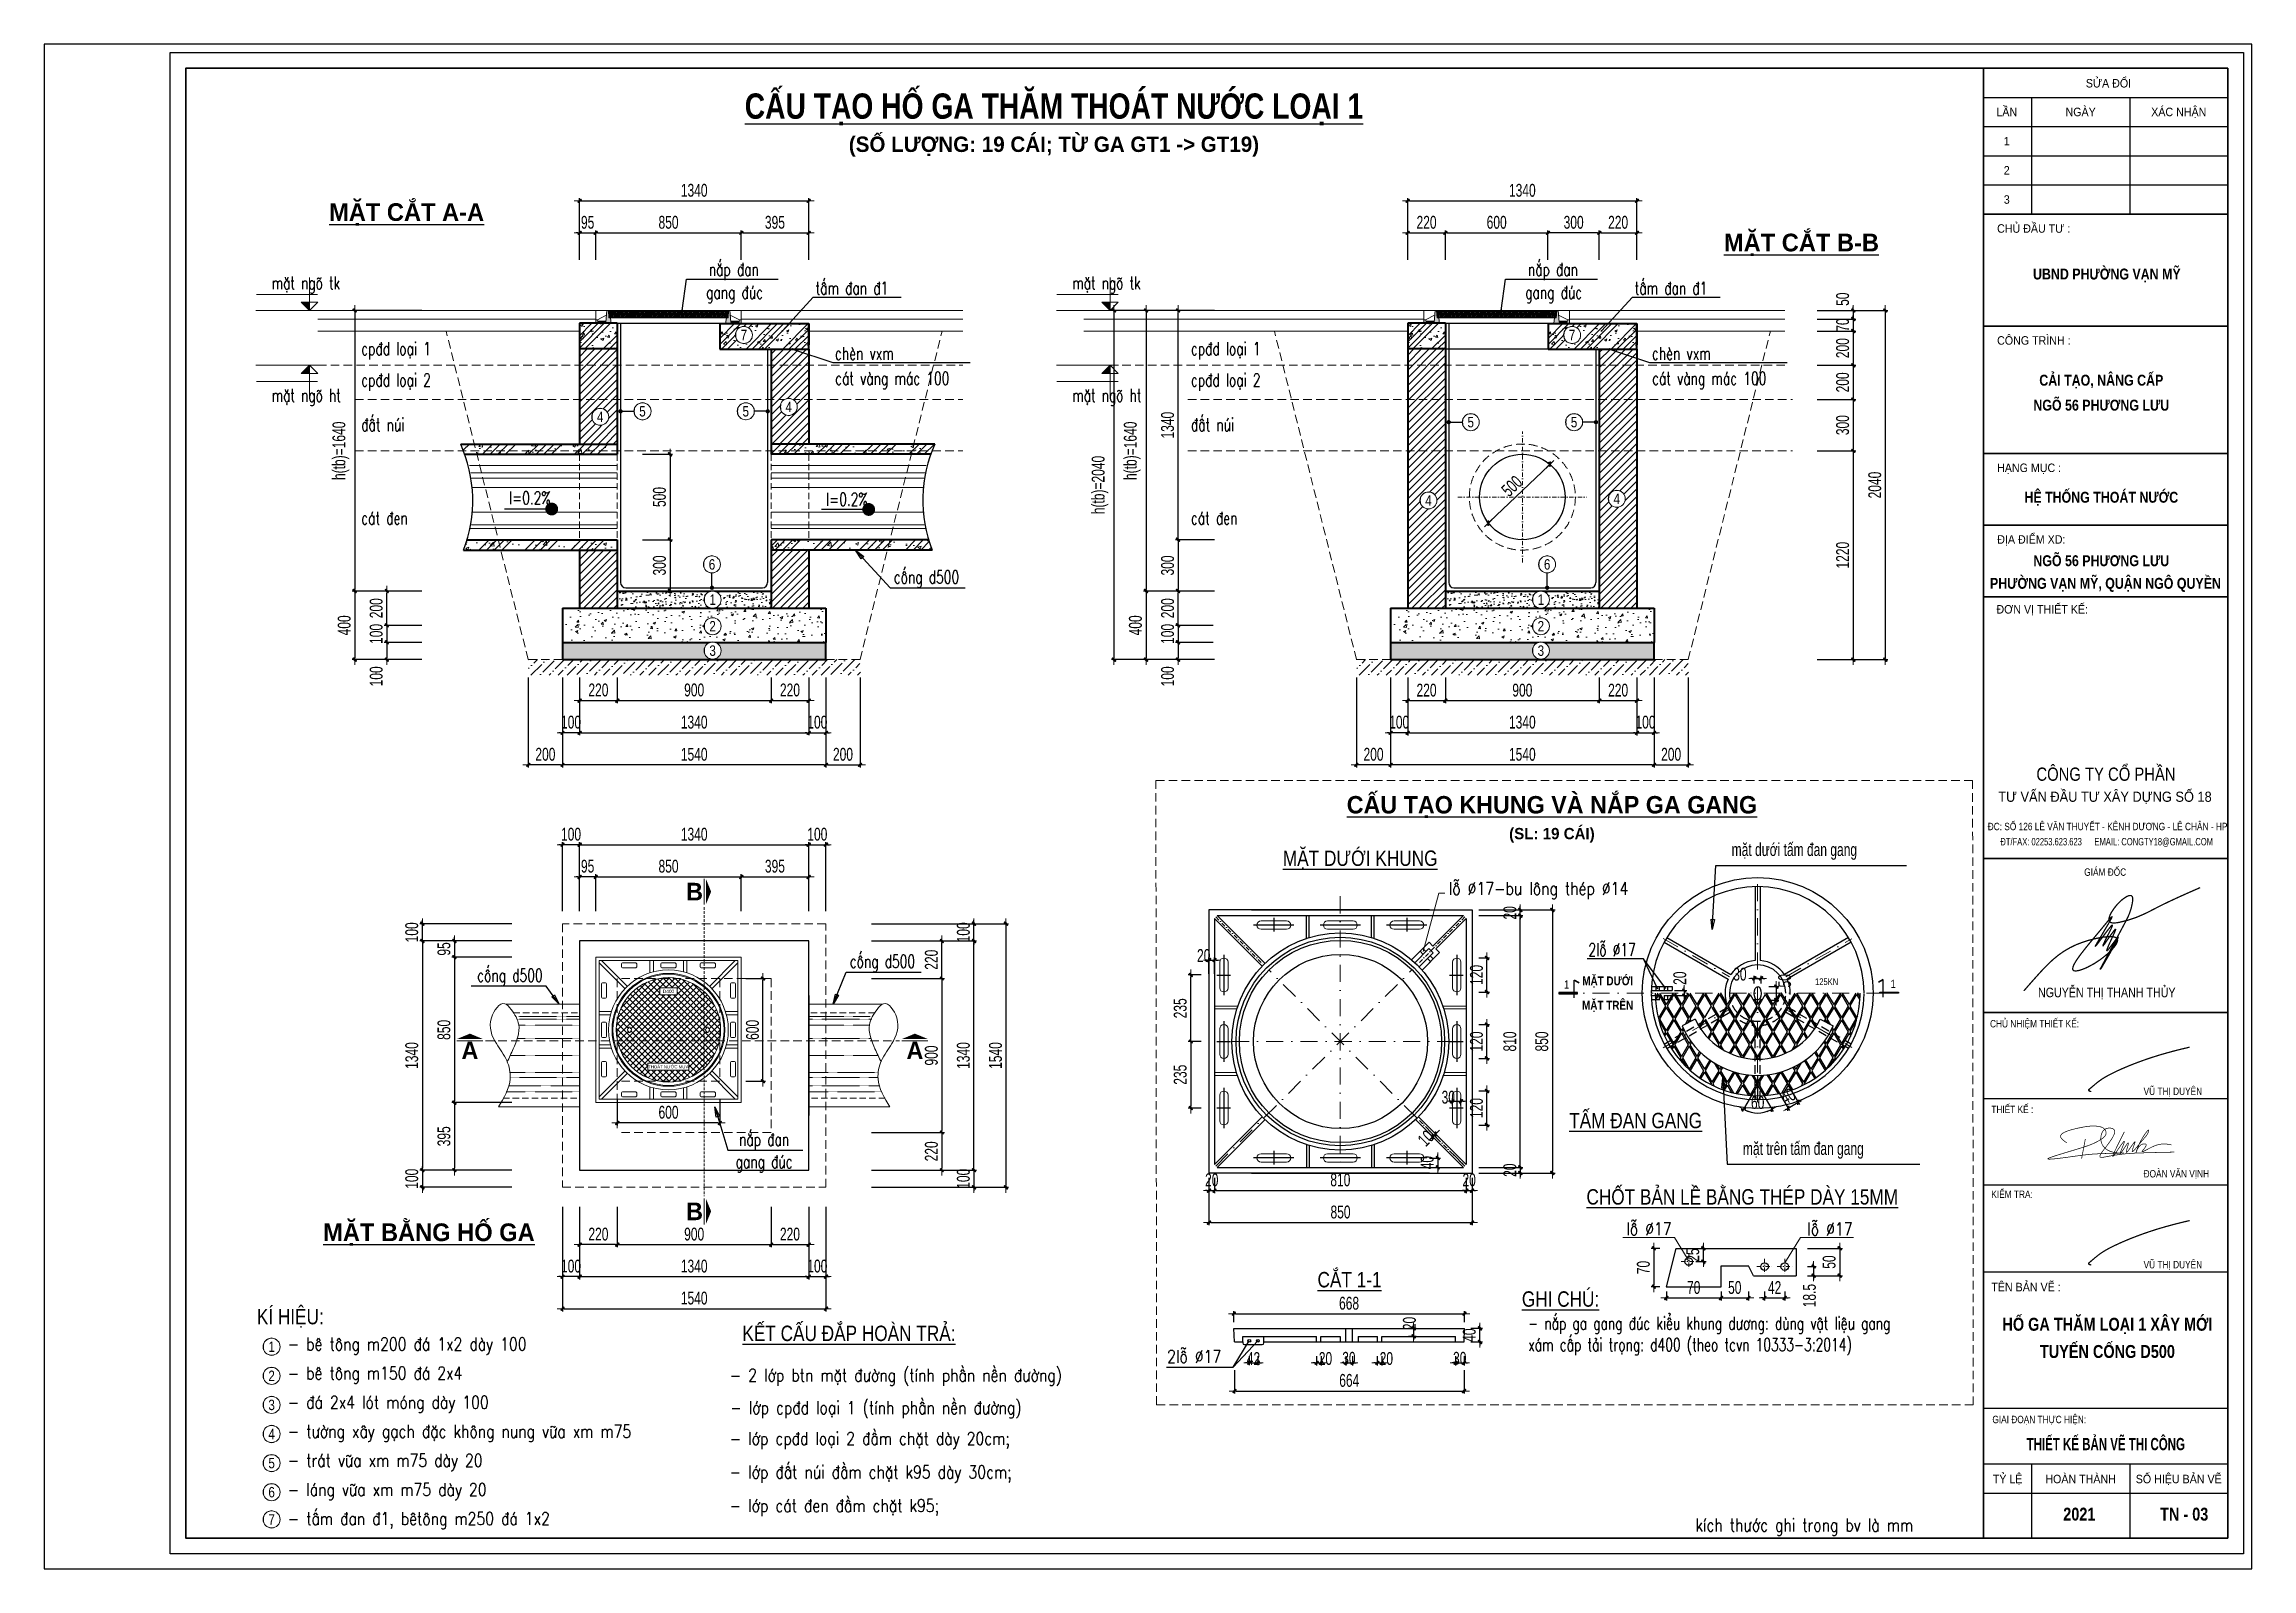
# Model space of a CAD drawing. Header units: inches. Extents: x -676 to 53517, y -16349 to 46516.
# Drawn here: x 26431 to 39339, y 26952 to 35862 of the extents above; entities that cross this region are included whole.
import ezdxf
from ezdxf.enums import TextEntityAlignment as Align

# ---------------------------------------------------------------- set-up
doc = ezdxf.new("R2010")
doc.units = ezdxf.units.IN
doc.header["$MEASUREMENT"] = 0
doc.set_wipeout_variables(frame=1)
for name, pattern in [('ACAD_ISO03W100', [30, 12, -18]), ('DASHDOT', [1, 0.5, -0.25, 0, -0.25]), ('DASHED2', [0.375, 0.25, -0.125]), ('HIDDEN', [0.375, 0.25, -0.125]), ('HIDDENX2', [0.75, 0.5, -0.25])]:
    doc.linetypes.add(name, pattern=pattern)
for name, color, linetype in [('1', 1, 'Continuous'), ('2', 2, 'Continuous'), ('3', 3, 'Continuous'), ('4', 4, 'Continuous'), ('8', 8, 'Continuous'), ('9', 9, 'Continuous'), ('BT7-THAY', 7, 'Continuous'), ('Dam', 1, 'Continuous'), ('ENTTNTHIETKE1', 2, 'Continuous'), ('KHUNGTEN', 5, 'Continuous'), ('T.bao', 6, 'Continuous'), ('TXT', 5, 'Continuous')]:
    doc.layers.add(name, color=color, linetype=linetype)
for name, color, linetype, lineweight in [('2 - Text2', 2, 'Continuous', 20), ('39 - Net manh', 39, 'Continuous', 18), ('43 - Net thay', 43, 'Continuous', 25), ('cat BT', 40, 'Continuous', 35), ('CAT1', 2, 'Continuous', 40), ('dim', 144, 'Continuous', 13), ('G-KHUNG', 7, 'Continuous', 20), ('hatch', 67, 'Continuous', 9), ('ISO', 153, 'Continuous', 13), ('KICHTHUOC', 167, 'Continuous', 15), ('Layer1', 7, 'Continuous', 20), ('LC Dim', 8, 'Continuous', 18), ('LC Hatch', 252, 'Continuous', 9), ('LC ISO', 153, 'Continuous', 13), ('LC Khac', 4, 'Continuous', 9), ('LC MANH DUT', 35, 'HIDDEN', 5), ('LC Net dam 1', 30, 'Continuous', 30), ('LC Net dam2', 6, 'Continuous', 40), ('LC Net manh', 9, 'Continuous', 5), ('LC Net thay', 7, 'Continuous', 25), ('LC Net truc', 79, 'DASHDOT', 13), ('LC Text1', 3, 'Continuous', 20), ('LC Text2', 7, 'Continuous', 25), ('MANH', 8, 'Continuous', 15), ('Net cat', 2, 'Continuous', 25), ('Net hatch', 8, 'Continuous', 9), ('net thay', 11, 'Continuous', 20), ('TEXT', 7, 'Continuous', 20), ('TextThep', 7, 'Continuous', 0), ('THEP', 1, 'Continuous', 35)]:
    doc.layers.add(name, color=color, linetype=linetype, lineweight=lineweight)
doc.styles.add('Arial', font='arial.ttf', dxfattribs={"width": 0.8})
doc.styles.add('EG 1', font='')
doc.styles.add('General text 2', font='arial.ttf')
doc.styles.add('HOATBIF', font='hoatbif.shx', dxfattribs={"width": 0.7})
doc.styles.add('LC 1', font='')
doc.styles.add('LC 3', font='vnsimli.shx', dxfattribs={"width": 0.75})
doc.styles.add('LC3', font='', dxfattribs={"width": 0.8})
doc.styles.add('style1', font='')
doc.styles.add('T2', font='', dxfattribs={"width": 0.8})
doc.styles.add('Tenbanve', font='')
doc.styles.add('VnAvantH-B', font='')
doc.styles.get('EG 1').set_extended_font_data('.VnAvantH', bold=True)
doc.styles.get('LC 1').set_extended_font_data('.VnAvantH', bold=True)
doc.styles.get('LC3').set_extended_font_data('.VnArialH', bold=True)
doc.styles.get('style1').set_extended_font_data('.VnAvantH')
doc.styles.get('T2').set_extended_font_data('.VnArialH')
doc.styles.get('Tenbanve').set_extended_font_data('.VnBlackH')
doc.styles.get('VnAvantH-B').set_extended_font_data('.VnAvantH', bold=True)
doc.dimstyles.new('1-100(1-25)', dxfattribs={"dimscale": 25, "dimtxt": 2.5, "dimasz": 0.35, "dimexe": 0.5, "dimexo": 0, "dimgap": 0.8, "dimtad": 1, "dimdec": 0, "dimzin": 0, "dimdsep": 46, "dimtxsty": 'HOATBIF', "dimblk1": 'DOT', "dimblk2": 'DOT', "dimsah": 1, "dimcen": -1, "dimdle": 1, "dimclrd": 256, "dimclre": 256, "dimclrt": 4, "dimadec": 3, "dimazin": 2, "dimtfac": 0.333333, "dimtdec": 0, "dimtix": 1, "dimtmove": 2, "dimatfit": 3, "dimldrblk": 'DOT', "dimfxl": 1, "dimtvp": 0.833333, "dimtolj": 1, "dimtzin": 0, "dimarcsym": 0})
doc.dimstyles.new('1-100(1-50)x4', dxfattribs={"dimscale": 40, "dimtxt": 2.5, "dimasz": 0.35, "dimexe": 0.5, "dimexo": 0, "dimgap": 0.8, "dimtad": 1, "dimdec": 0, "dimlfac": 0.25, "dimzin": 0, "dimdsep": 46, "dimtxsty": 'HOATBIF', "dimblk1": 'DOT', "dimblk2": 'DOT', "dimsah": 1, "dimcen": -1, "dimdle": 1, "dimclrd": 256, "dimclre": 256, "dimclrt": 4, "dimadec": 3, "dimazin": 2, "dimtfac": 0.333333, "dimtdec": 0, "dimtix": 1, "dimtmove": 2, "dimatfit": 3, "dimldrblk": 'DOT', "dimfxl": 1, "dimtvp": 0.833333, "dimtolj": 1, "dimtzin": 0, "dimarcsym": 0})
pattern_1 = [(50, (721.5, -194.5), (182.18467, -15.9391), [19.05, -209.55]), (355, (721.5, -194.5), (-35.2428, 191.05664), [15.24, -167.64]), (100.451, (736.68, -195.83), (146.9425, 175.1167), [16.19, -178.09]), (50, (921.5, 5.5), (182.18467, -15.9391), [19.05, -209.55]), (355, (921.5, 5.5), (-35.2428, 191.05664), [15.24, -167.64]), (100.451, (936.68, 4.17), (146.9425, 175.1167), [16.19, -178.09]), (46.1842, (721.5, -143.7), (271.079, -42.0423), [28.575, -314.325]), (96.6356, (744.1, -147.2), (237.4042, 247.4256), [24.285, -267.135]), (351.184, (721.5, -143.7), (237.4046, 247.4251), [22.86, -251.46]), (46.1842, (921.5, 56.3), (271.079, -42.0423), [28.575, -314.325]), (96.6356, (944.1, 52.8), (237.4042, 247.4256), [24.285, -267.135]), (351.184, (921.5, 56.3), (237.4046, 247.4251), [22.86, -251.46]), (21, (746.9, -156.4), (151.6149, -102.2655), [19.05, -209.55]), (326, (746.9, -156.4), (61.802, 184.188), [15.24, -167.64]), (71.4514, (759.53, -164.92), (213.4165, 81.92286), [16.19, -178.09]), (21, (946.9, 43.6), (151.6149, -102.2655), [19.05, -209.55]), (326, (946.9, 43.6), (61.802, 184.188), [15.24, -167.64]), (71.4514, (959.53, 35.08), (213.4165, 81.92286), [16.19, -178.09]), (37.5, (721.5, -194.5), (3.0886, 84.55504), [0, -165.608, 0, -170.18, 0, -168.275]), (7.5, (721.5, -194.5), (66.81966, 100.18057), [0, -97.028, 0, -161.798, 0, -64.135]), (327.5, (664.86, -194.5), (135.5906, -5.72874), [0, -63.5, 0, -198.12, 0, -262.89]), (317.5, (639.46, -194.5), (148.12918, 25.4265), [0, -82.55, 0, -131.572, 0, -186.69]), (45, (721.5, -194.5), (-134.70384, 134.70384), []), (45, (766.4, -194.5), (-134.70384, 134.70384), []), (45, (811.3, -194.5), (-134.70384, 134.70384), []), (45, (856.2, -194.5), (-134.70384, 134.70384), [])]
pattern_2 = [(50, (521.5, -194.5), (182.18467, -15.9391), [19.05, -209.55]), (355, (521.5, -194.5), (-35.2428, 191.05664), [15.24, -167.64]), (100.451, (536.68, -195.83), (146.9425, 175.1167), [16.19, -178.09]), (50, (721.5, 5.5), (182.18467, -15.9391), [19.05, -209.55]), (355, (721.5, 5.5), (-35.2428, 191.05664), [15.24, -167.64]), (100.451, (736.68, 4.17), (146.9425, 175.1167), [16.19, -178.09]), (46.1842, (521.5, -143.7), (271.079, -42.0423), [28.575, -314.325]), (96.6356, (544.1, -147.2), (237.4042, 247.4256), [24.285, -267.135]), (351.184, (521.5, -143.7), (237.4046, 247.4251), [22.86, -251.46]), (46.1842, (721.5, 56.3), (271.079, -42.0423), [28.575, -314.325]), (96.6356, (744.1, 52.8), (237.4042, 247.4256), [24.285, -267.135]), (351.184, (721.5, 56.3), (237.4046, 247.4251), [22.86, -251.46]), (21, (546.9, -156.4), (151.6149, -102.2655), [19.05, -209.55]), (326, (546.9, -156.4), (61.802, 184.188), [15.24, -167.64]), (71.4514, (559.53, -164.92), (213.4165, 81.92286), [16.19, -178.09]), (21, (746.9, 43.6), (151.6149, -102.2655), [19.05, -209.55]), (326, (746.9, 43.6), (61.802, 184.188), [15.24, -167.64]), (71.4514, (759.53, 35.08), (213.4165, 81.92286), [16.19, -178.09]), (37.5, (521.5, -194.5), (3.0886, 84.55504), [0, -165.608, 0, -170.18, 0, -168.275]), (7.5, (521.5, -194.5), (66.81966, 100.18057), [0, -97.028, 0, -161.798, 0, -64.135]), (327.5, (464.86, -194.5), (135.5906, -5.72874), [0, -63.5, 0, -198.12, 0, -262.89]), (317.5, (439.46, -194.5), (148.12918, 25.4265), [0, -82.55, 0, -131.572, 0, -186.69]), (45, (521.5, -194.5), (-134.70384, 134.70384), []), (45, (566.4, -194.5), (-134.70384, 134.70384), []), (45, (611.3, -194.5), (-134.70384, 134.70384), []), (45, (656.2, -194.5), (-134.70384, 134.70384), [])]
pattern_3 = [(45, (0, 143), (-22.097087, 22.097087), [])]
pattern_4 = [(45, (0, -157), (-22.097087, 22.097087), [])]
pattern_5 = [(45, (4842.5, -157), (-22.097087, 22.097087), [])]

msp = doc.modelspace()

# ---------------------------------------------------------------- texts
at = {"ltscale": 2, "style": 'LC 1'}
for p in [(28920.7, 29982.4), (31522.4, 29982.4)]:
    msp.add_attdef('a', text='A', height=103, dxfattribs=at).set_placement(p, align=Align.MIDDLE_CENTER)
at = {"layer": 'dim', "color": 4, "char_height": 75, "attachment_point": 7, "style": 'HOATBIF'}
for s, insert in [('\\A1;mÆt d\xadíi tÊm ®an gang', (36297.9, 31095.5)), ('\\A1;mÆt trªn tÊm ®an gang', (36363.9, 29348.6))]:
    msp.add_mtext(s, dxfattribs=dict(at, insert=insert))
at = {"layer": 'LC Text1', "color": 3, "style": 'LC 3', "width": 0.7}
for s, p in [('n¾p ®an', (30317.5, 34508.7)), ('n¾p ®an', (35106.5, 34508.7)), ('tÊm ®an ®1', (30941.5, 34399.2)), ('tÊm ®an ®1', (35730.5, 34399.2)), ('gang ®óc', (30301.7, 34374.4)), ('gang ®óc', (35090.7, 34374.4)), ('cp®d lo¹i 1', (28285.1, 34045.2)), ('chÌn vxm', (31055, 34017.7)), ('cp®d lo¹i 1', (33136.1, 34045.2)), ('chÌn vxm', (35831.5, 34017.7)), ('cp®d lo¹i 2', (28285.1, 33862.2)), ('c¸t vµng m¸c 100', (31056, 33872.2)), ('cp®d lo¹i 2', (33136.1, 33862.2)), ('c¸t vµng m¸c 100', (35832.5, 33872.2)), ('®Êt nói', (28285.1, 33601.7)), ('®Êt nói', (33136.1, 33601.7)), ('I=0.2%%%', (29149.8, 33173.4)), ('I=0.2%%%', (31003.3, 33165.4)), ('c¸t ®en', (28285.1, 33055.2)), ('c¸t ®en', (33136.1, 33055.2)), ('2lç %%c17', (35460.6, 30533))]:
    msp.add_text(s, height=75, dxfattribs=at).set_placement(p)
for s, p in [('cèng d500', (31590.1, 32710.7)), ('cèng d500', (29154.4, 30383.2)), ('cèng d500', (31332.6, 30464.7)), ('n¾p ®an', (30641, 29424)), ('gang ®óc', (30641, 29294.3))]:
    msp.add_text(s, height=75, dxfattribs=at).set_placement(p, align=Align.CENTER)
at = {"layer": 'LC Text1', "color": 3, "style": 'LC 3', "width": 0.8}
for s, p in [('lç %%C17-bu l«ng thÐp %%C14', (34644.1, 30891)), ('lç %%c17', (35681.9, 28902.1)), ('lç %%c17', (36739.6, 28900.6)), ('- bª t«ng m200 ®¸ 1x2 dµy 100', (27855.5, 28228.5)), ('- 2 líp btn mÆt ®\xadêng (tÝnh phÇn nÒn ®\xadêng)', (30440, 28046.4, 0)), ('2lç %%c17', (32997.1, 28155.6)), ('- bª t«ng m150 ®¸ 2x4', (27855.5, 28058.5)), ('- ®¸ 2x4 lãt mãng dµy 100', (27855.5, 27888.5)), ('- líp cp®d lo¹i 1 (tÝnh phÇn nÒn ®\xadêng)', (30443, 27857, 0)), ('- t\xadêng x©y g¹ch ®Æc kh«ng nung v÷a xm m75', (27855.5, 27718.5)), ('- líp cp®d lo¹i 2 ®Çm chÆt dµy 20cm;', (30439.4, 27676.5, 0)), ('- tr¸t v÷a xm m75 dµy 20', (27855.5, 27548.5)), ('- líp ®Êt nói ®Çm chÆt k95 dµy 30cm;', (30439.3, 27480.5, 0)), ('- líp c¸t ®en ®Çm chÆt k95;', (30439.3, 27284.6, 0)), ('- tÊm ®an ®1, bªt«ng m250 ®¸ 1x2', (27855.5, 27208.5)), ('kÝch th\xadíc ghi trong bv lµ mm', (36086, 27170.5))]:
    msp.add_text(s, height=75, rotation=359.99922, dxfattribs=at).set_placement(p)
at = {"layer": 'LC Text1', "color": 3, "insert": (35108.2, 28425), "char_height": 75, "width": 2445.38, "attachment_point": 1, "rotation": 359.99922, "style": 'LC 3'}
msp.add_mtext('{\\W0.7;- n¾p ga gang ®óc kiÓu khung d\xad¬ng: dïng vËt liÖu gang x¸m cÊp t¶i träng: d400 (theo tcvn 10333-3:2014)}', dxfattribs=at)
at = {"layer": 'LC Text2', "style": 'T2', "width": 0.8}
for s, p in [('%%UmÆt d\xadíi khung', (33674, 31060.1, 0)), ('%%UtÊm ®an gang', (35348, 29527.1, 0)), ('%%Uchèt b¶n lÒ b»ng thÐp dµy 15mm', (35448.9, 29081, 0)), ('%%Uc¾t 1-1', (33876.5, 28597.1, 0)), ('%%Ughi chó:', (35071.2, 28484, 0)), ('%%UkÕt cÊu ®¾p hoµn tr¶:', (30513.8, 28283.4, 0))]:
    msp.add_text(s, height=90, rotation=359.99922, dxfattribs=at).set_placement(p)
msp.add_text('125kn', height=39.42, dxfattribs=at).set_placement((36785.7, 30363.8))
at = {"layer": 'TEXT', "style": 'Tenbanve', "width": 0.85}
for p in [(35348, 30343.1), (37257.2, 30346.4)]:
    msp.add_text('1', height=48, dxfattribs=at).set_placement(p, align=Align.RIGHT)

# ---------------------------------------------------------------- blocks, each defined once
blk = doc.blocks.new('*U7')
at = {"layer": 'LC Khac', "color": 1, "ltscale": 2}
for p, q in [((0, 485), (0, 0)), ((0, -5503), (0, -5989))]:
    blk.add_line(p, q, dxfattribs=at)
for points in [[(134, 243, 0, 471, 0), (37, 243, 275, 275, 0)], [(134, -5746, 0, 471, 0), (37, -5746, 275, 275, 0)]]:
    blk.add_lwpolyline(points, format="xyseb", dxfattribs=at)
at = {"layer": 'LC MANH DUT', "ltscale": 200}
blk.add_line((0, -49), (0, -5460), dxfattribs=at)
at = {"ltscale": 2, "style": 'LC 1'}
for p in [(-179, 243), (-179, -5746)]:
    blk.add_attdef('LC', text='', height=330, dxfattribs=at).set_placement(p, align=Align.MIDDLE_CENTER)
blk = doc.blocks.new('Nap ga_MB')
at = {"layer": 'Net hatch'}
h = blk.add_hatch(dxfattribs=at)
h.set_pattern_fill('ANSI37', color=256, scale=200, style=0)
h.paths.add_polyline_path([(305, 0, 1), (-305, 0, 1)])
h.paths.add_polyline_path([(120, -195), (120, -235), (-120, -235), (-120, -195)], flags=16)
h.paths.add_polyline_path([(-223, -7), (-223, -15), (-233, -15), (-233, -7, -1), (-233, 7), (-233, 15), (-223, 15), (-223, 7, -1)], flags=16)
h.paths.add_polyline_path([(-50, 205), (-50, 245), (50, 245), (50, 205)], flags=16)
h.paths.add_polyline_path([(223, 7), (223, 15), (233, 15), (233, 7, -1), (233, -7), (233, -15), (223, -15), (223, -7, -1)], flags=16)
h.paths.add_polyline_path([(-48, 210), (48, 210), (48, 240), (-48, 240)], flags=8)
h.paths.add_polyline_path([(-106, -231), (106, -231), (106, -199), (-106, -199)], flags=8)
for points in [[(-254, 240), (-405, 391)], [(-240, 254), (-391, 405)], [(-108, 405), (-108, 333)], [(-88, 405), (-88, 339)], [(88, 405), (88, 339)], [(108, 405), (108, 333)], [(240, 254), (391, 405)], [(254, 240), (405, 391)], [(-405, 108), (-333, 108)], [(-405, 88), (-339, 88)], [(405, 108), (333, 108)], [(405, 88), (339, 88)], [(-405, -88), (-339, -88)], [(-405, -108), (-333, -108)], [(405, -108), (333, -108)], [(405, -88), (339, -88)], [(-254, -240), (-405, -391)], [(-240, -254), (-391, -405)], [(240, -254), (391, -405)], [(254, -240), (405, -391)], [(-108, -405), (-108, -333)], [(-88, -405), (-88, -339)], [(88, -405), (88, -339)], [(108, -405), (108, -333)]]:
    blk.add_lwpolyline(points, dxfattribs=at)
for points in [[(-195, 362), (-265, 362, -0.414214), (-275, 372), (-275, 382, -0.414214), (-265, 392), (-195, 392, -0.414214), (-185, 382), (-185, 372, -0.414214)], [(-35, 362), (35, 362, 0.414214), (45, 372), (45, 382, 0.414214), (35, 392), (-35, 392, 0.414214), (-45, 382), (-45, 372, 0.414214)], [(195, 362), (265, 362, 0.414214), (275, 372), (275, 382, 0.414214), (265, 392), (195, 392, 0.414214), (185, 382), (185, 372, 0.414214)], [(-362, 195), (-362, 265, 0.414214), (-372, 275), (-382, 275, 0.414214), (-392, 265), (-392, 195, 0.414214), (-382, 185), (-372, 185, 0.414214)], [(362, 195), (362, 265, -0.414214), (372, 275), (382, 275, -0.414214), (392, 265), (392, 195, -0.414214), (382, 185), (372, 185, -0.414214)], [(-362, -35), (-362, 35, 0.414214), (-372, 45), (-382, 45, 0.414214), (-392, 35), (-392, -35, 0.414214), (-382, -45), (-372, -45, 0.414214)], [(362, -35), (362, 35, -0.414214), (372, 45), (382, 45, -0.414214), (392, 35), (392, -35, -0.414214), (382, -45), (372, -45, -0.414214)], [(-362, -195), (-362, -265, -0.414214), (-372, -275), (-382, -275, -0.414214), (-392, -265), (-392, -195, -0.414214), (-382, -185), (-372, -185, -0.414214)], [(362, -195), (362, -265, 0.414214), (372, -275), (382, -275, 0.414214), (392, -265), (392, -195, 0.414214), (382, -185), (372, -185, 0.414214)], [(-195, -362), (-265, -362, 0.414214), (-275, -372), (-275, -382, 0.414214), (-265, -392), (-195, -392, 0.414214), (-185, -382), (-185, -372, 0.414214)], [(-35, -362), (35, -362, -0.414214), (45, -372), (45, -382, -0.414214), (35, -392), (-35, -392, -0.414214), (-45, -382), (-45, -372, -0.414214)], [(195, -362), (265, -362, -0.414214), (275, -372), (275, -382, -0.414214), (265, -392), (195, -392, -0.414214), (185, -382), (185, -372, -0.414214)]]:
    blk.add_lwpolyline(points, format="xyb", close=True, dxfattribs=at)
blk.add_circle((0, 0), 305, dxfattribs=at)
at = {"layer": 'net thay'}
for points in [[(-425, -425), (425, -425), (425, 425), (-425, 425)], [(-405, -405), (405, -405), (405, 405), (-405, 405)], [(-50, 245), (-50, 205), (50, 205), (50, 245)], [(-120, -195), (-120, -235), (120, -235), (120, -195)]]:
    blk.add_lwpolyline(points, close=True, dxfattribs=at)
for points in [[(-233, -7), (-233, -15), (-223, -15), (-223, -7, 1), (-223, 7), (-223, 15), (-233, 15), (-233, 7, 1)], [(233, -7), (233, -15), (223, -15), (223, -7, -1), (223, 7), (223, 15), (233, 15), (233, 7, -1)]]:
    blk.add_lwpolyline(points, format="xyb", close=True, dxfattribs=at)
for radius in [350, 330, 325]:
    blk.add_circle((0, 0), radius, dxfattribs=at)
at = {"layer": 'G-KHUNG', "style": 'Arial'}
for s, height, p in [('D400', 20, (0, 225)), ('THOÁT NƯỚC MƯA', 18, (0, -216))]:
    blk.add_text(s, height=height, dxfattribs=at).set_placement(p, align=Align.MIDDLE_CENTER)
blk = doc.blocks.new('DOT')
at = {"layer": 'LC Dim'}
blk.add_line((-3, 0), (3, 0), dxfattribs=at)
at = {"layer": 'LC Dim', "color": 4}
blk.add_line((-1, -1), (1, 1), dxfattribs=at)
blk.add_lwpolyline([(0.5, 1), (-1, -0.5), (-0.5, -1), (1, 0.5)], close=True, dxfattribs=at)
blk = doc.blocks.new('*D8')
at = {"layer": 'Defpoints', "color": 0, "transparency": 16777216}
for p in [(28435, 32666), (28639, 32666), (28639, 32466)]:
    blk.add_point(p, dxfattribs=at)
at = {"layer": 'LC Dim', "lineweight": -2, "transparency": 16777216}
for p, q in [((28639, 32666), (28420, 32666)), ((28435, 32476), (28435, 32655)), ((28639, 32466), (28420, 32466))]:
    blk.add_line(p, q, dxfattribs=at)
at = {"layer": 'LC Dim', "lineweight": -2, "transparency": 16777216, "xscale": 10.5, "yscale": 10.5, "zscale": 10.5}
for p, rotation in [((28435, 32666), 90), ((28435, 32466), 270)]:
    blk.add_blockref('DOT', p, dxfattribs=dict(at, rotation=rotation))
at = {"layer": 'LC Dim', "color": 4, "transparency": 16777216, "insert": (28373, 32566), "char_height": 75, "attachment_point": 5, "rotation": 90, "style": 'HOATBIF'}
blk.add_mtext('\\A1;200', dxfattribs=at)
blk = doc.blocks.new('_Dot')
at = {"color": 0, "linetype": 'ByBlock', "lineweight": -2}
blk.add_line((-0.5, 0), (-1, 0), dxfattribs=at)
at = {"color": 0, "linetype": 'ByBlock', "const_width": 0.5}
blk.add_lwpolyline([(-0.25, 0, 1), (0.25, 0, 1)], format="xyb", close=True, dxfattribs=at)
blk = doc.blocks.new('*D9')
at = {"layer": 'Defpoints', "color": 0, "transparency": 16777216}
for p in [(28639, 32666), (28247, 32266), (28639, 32266)]:
    blk.add_point(p, dxfattribs=at)
at = {"layer": 'LC Dim', "lineweight": -2, "transparency": 16777216}
for p, q in [((28639, 32666), (28232, 32666)), ((28247, 32655), (28247, 32276)), ((28639, 32266), (28232, 32266))]:
    blk.add_line(p, q, dxfattribs=at)
at = {"layer": 'LC Dim', "lineweight": -2, "transparency": 16777216, "xscale": 10.5, "yscale": 10.5, "zscale": 10.5}
for p, rotation in [((28247, 32666), 90), ((28247, 32266), 270)]:
    blk.add_blockref('DOT', p, dxfattribs=dict(at, rotation=rotation))
at = {"layer": 'LC Dim', "color": 4, "transparency": 16777216, "insert": (28186, 32466), "char_height": 75, "attachment_point": 5, "rotation": 90, "style": 'HOATBIF'}
blk.add_mtext('\\A1;400', dxfattribs=at)
blk = doc.blocks.new('*D10')
at = {"layer": 'Defpoints', "color": 0, "transparency": 16777216}
for p in [(28639, 34306), (28247, 32666), (28639, 32666)]:
    blk.add_point(p, dxfattribs=at)
at = {"layer": 'LC Dim', "lineweight": -2, "transparency": 16777216}
for p, q in [((28639, 34306), (28232, 34306)), ((28247, 34295), (28247, 32676)), ((28639, 32666), (28232, 32666))]:
    blk.add_line(p, q, dxfattribs=at)
at = {"layer": 'LC Dim', "lineweight": -2, "transparency": 16777216, "xscale": 10.5, "yscale": 10.5, "zscale": 10.5}
for p, rotation in [((28247, 34306), 90), ((28247, 32666), 270)]:
    blk.add_blockref('DOT', p, dxfattribs=dict(at, rotation=rotation))
at = {"layer": 'LC Dim', "color": 4, "transparency": 16777216, "insert": (28166, 33486), "char_height": 75, "attachment_point": 5, "rotation": 90, "style": 'HOATBIF'}
blk.add_mtext('\\A1;h(tb)=1640', dxfattribs=at)
blk = doc.blocks.new('*D11')
at = {"layer": 'Defpoints', "color": 0, "transparency": 16777216}
for p in [(28639, 32466), (28435, 32366), (28639, 32366)]:
    blk.add_point(p, dxfattribs=at)
at = {"layer": 'LC Dim', "lineweight": -2, "transparency": 16777216}
for p, q in [((28639, 32466), (28420, 32466)), ((28435, 32476), (28435, 32487)), ((28435, 32466), (28435, 32366)), ((28639, 32366), (28420, 32366)), ((28435, 32355), (28435, 32345))]:
    blk.add_line(p, q, dxfattribs=at)
at = {"layer": 'LC Dim', "lineweight": -2, "transparency": 16777216, "xscale": 10.5, "yscale": 10.5, "zscale": 10.5}
for p, rotation in [((28435, 32466), 270), ((28435, 32366), 90)]:
    blk.add_blockref('DOT', p, dxfattribs=dict(at, rotation=rotation))
at = {"layer": 'LC Dim', "color": 4, "transparency": 16777216, "insert": (28373, 32416), "char_height": 75, "attachment_point": 5, "rotation": 90, "style": 'HOATBIF'}
blk.add_mtext('\\A1;100', dxfattribs=at)
blk = doc.blocks.new('CT')
at = {"layer": 'LC Khac'}
blk.add_hatch(color=252, dxfattribs=at).paths.add_polyline_path([(3.25, 1.6), (1.64, 1.6), (1.64, 0)])
at = {"layer": 'LC Khac', "color": 9, "ltscale": 50}
for p, q in [((12.09, 0), (0, 0)), ((0.05, 3.14), (12, 3.14))]:
    blk.add_line(p, q, dxfattribs=at)
for points in [[(1.64, 6.43), (1.64, 0)], [(1.64, 0), (0.03, 1.6), (1.64, 1.6)], [(1.64, 0), (3.25, 1.6), (1.64, 1.6)]]:
    blk.add_lwpolyline(points, dxfattribs=at)
at = {"layer": 'LC Khac', "color": 3, "style": 'LC 3', "width": 0.75}
blk.add_attdef('CT', (1.91, 3.5), '', height=2.2, dxfattribs=at)
blk = doc.blocks.new('*D24')
at = {"layer": 'Defpoints', "color": 0, "transparency": 16777216}
for p in [(29930, 32966), (29930, 32666), (30091, 32666)]:
    blk.add_point(p, dxfattribs=at)
at = {"layer": 'LC Dim', "lineweight": -2, "transparency": 16777216}
for p, q in [((29930, 32966), (30106, 32966)), ((30091, 32955), (30091, 32676)), ((29930, 32666), (30106, 32666))]:
    blk.add_line(p, q, dxfattribs=at)
at = {"layer": 'LC Dim', "lineweight": -2, "transparency": 16777216, "xscale": 10.5, "yscale": 10.5, "zscale": 10.5}
for p, rotation in [((30091, 32966), 90), ((30091, 32666), 270)]:
    blk.add_blockref('DOT', p, dxfattribs=dict(at, rotation=rotation))
at = {"layer": 'LC Dim', "color": 4, "transparency": 16777216, "insert": (30029, 32816), "char_height": 75, "attachment_point": 5, "rotation": 90, "style": 'HOATBIF'}
blk.add_mtext('\\A1;300', dxfattribs=at)
blk = doc.blocks.new('*D26')
at = {"layer": 'Defpoints', "color": 0, "transparency": 16777216}
for p in [(36236, 28573), (36396, 28573), (36396, 28535)]:
    blk.add_point(p, dxfattribs=at)
at = {"layer": 'LC Dim', "lineweight": -2, "transparency": 16777216}
for p, q in [((36236, 28573), (36236, 28520)), ((36246, 28535), (36385, 28535)), ((36396, 28573), (36396, 28520))]:
    blk.add_line(p, q, dxfattribs=at)
at = {"layer": 'LC Dim', "lineweight": -2, "transparency": 16777216, "xscale": 10.5, "yscale": 10.5, "zscale": 10.5, "rotation": 180}
blk.add_blockref('DOT', (36236, 28535), dxfattribs=at)
at = {"layer": 'LC Dim', "lineweight": -2, "transparency": 16777216, "xscale": 10.5, "yscale": 10.5, "zscale": 10.5}
blk.add_blockref('DOT', (36396, 28535), dxfattribs=at)
at = {"layer": 'LC Dim', "color": 4, "transparency": 16777216, "insert": (36316, 28596), "char_height": 75, "attachment_point": 5, "style": 'HOATBIF'}
blk.add_mtext('\\A1;50', dxfattribs=at)
blk = doc.blocks.new('*D27')
at = {"layer": 'Defpoints', "color": 0, "transparency": 16777216}
for p in [(35878, 28825), (35843, 28601), (35878, 28601)]:
    blk.add_point(p, dxfattribs=at)
at = {"layer": 'LC Dim', "lineweight": -2, "transparency": 16777216}
for p, q in [((35878, 28825), (35828, 28825)), ((35843, 28814), (35843, 28611)), ((35878, 28601), (35828, 28601))]:
    blk.add_line(p, q, dxfattribs=at)
at = {"layer": 'LC Dim', "lineweight": -2, "transparency": 16777216, "xscale": 10.5, "yscale": 10.5, "zscale": 10.5}
for p, rotation in [((35843, 28825), 90), ((35843, 28601), 270)]:
    blk.add_blockref('DOT', p, dxfattribs=dict(at, rotation=rotation))
at = {"layer": 'LC Dim', "color": 4, "transparency": 16777216, "insert": (35782, 28713), "char_height": 75, "attachment_point": 5, "rotation": 90, "style": 'HOATBIF'}
blk.add_mtext('\\A1;70', dxfattribs=at)
blk = doc.blocks.new('*D28')
at = {"layer": 'Defpoints', "color": 0, "transparency": 16777216}
for p in [(36515, 30355), (36515, 30276), (36559, 30276)]:
    blk.add_point(p, dxfattribs=at)
at = {"layer": 'LC Dim', "lineweight": -2, "transparency": 16777216}
for p, q in [((36515, 30355), (36574, 30355)), ((36559, 30344), (36559, 30286)), ((36515, 30276), (36574, 30276))]:
    blk.add_line(p, q, dxfattribs=at)
at = {"layer": 'LC Dim', "lineweight": -2, "transparency": 16777216, "xscale": 10.5, "yscale": 10.5, "zscale": 10.5}
for p, rotation in [((36559, 30355), 90), ((36559, 30276), 270)]:
    blk.add_blockref('DOT', p, dxfattribs=dict(at, rotation=rotation))
at = {"layer": 'LC Dim', "color": 4, "transparency": 16777216, "insert": (36608, 30389), "char_height": 75, "attachment_point": 5, "rotation": 90, "style": 'HOATBIF'}
blk.add_mtext('\\A1;50', dxfattribs=at)
blk = doc.blocks.new('*D29')
at = {"layer": 'Defpoints', "color": 0, "transparency": 16777216}
for p in [(35963, 30332), (35963, 30302), (36020, 30302)]:
    blk.add_point(p, dxfattribs=at)
at = {"layer": 'LC Dim', "lineweight": -2, "transparency": 16777216}
for p, q in [((36020, 30343), (36020, 30353)), ((35963, 30332), (36035, 30332)), ((35963, 30302), (36035, 30302)), ((36020, 30332), (36020, 30302)), ((36020, 30292), (36020, 30281))]:
    blk.add_line(p, q, dxfattribs=at)
at = {"layer": 'LC Dim', "lineweight": -2, "transparency": 16777216, "xscale": 10.5, "yscale": 10.5, "zscale": 10.5}
for p, rotation in [((36020, 30332), 270), ((36020, 30302), 90)]:
    blk.add_blockref('DOT', p, dxfattribs=dict(at, rotation=rotation))
at = {"layer": 'LC Dim', "color": 4, "transparency": 16777216, "insert": (35995, 30404), "char_height": 75, "attachment_point": 5, "rotation": 90, "style": 'HOATBIF'}
blk.add_mtext('\\A1;20', dxfattribs=at)
blk = doc.blocks.new('*D30')
at = {"layer": 'Defpoints', "color": 0, "transparency": 16777216}
for p in [(35916, 28573), (36236, 28573), (36236, 28535)]:
    blk.add_point(p, dxfattribs=at)
at = {"layer": 'LC Dim', "lineweight": -2, "transparency": 16777216}
for p, q in [((35916, 28573), (35916, 28520)), ((35926, 28535), (36225, 28535)), ((36236, 28573), (36236, 28520))]:
    blk.add_line(p, q, dxfattribs=at)
at = {"layer": 'LC Dim', "lineweight": -2, "transparency": 16777216, "xscale": 10.5, "yscale": 10.5, "zscale": 10.5, "rotation": 180}
blk.add_blockref('DOT', (35916, 28535), dxfattribs=at)
at = {"layer": 'LC Dim', "lineweight": -2, "transparency": 16777216, "xscale": 10.5, "yscale": 10.5, "zscale": 10.5}
blk.add_blockref('DOT', (36236, 28535), dxfattribs=at)
at = {"layer": 'LC Dim', "color": 4, "transparency": 16777216, "insert": (36076, 28596), "char_height": 75, "attachment_point": 5, "style": 'HOATBIF'}
blk.add_mtext('\\A1;70', dxfattribs=at)
blk = doc.blocks.new('*D31')
at = {"layer": 'Defpoints', "color": 0, "transparency": 16777216}
for p in [(36089, 28825), (36133, 28825), (36089, 28748)]:
    blk.add_point(p, dxfattribs=at)
at = {"layer": 'LC Dim', "lineweight": -2, "transparency": 16777216}
for p, q in [((36089, 28825), (36148, 28825)), ((36133, 28835), (36133, 28846)), ((36133, 28748), (36133, 28825)), ((36089, 28748), (36148, 28748)), ((36133, 28738), (36133, 28727))]:
    blk.add_line(p, q, dxfattribs=at)
at = {"layer": 'LC Dim', "lineweight": -2, "transparency": 16777216, "xscale": 10.5, "yscale": 10.5, "zscale": 10.5}
for p, rotation in [((36133, 28825), 270), ((36133, 28748), 90)]:
    blk.add_blockref('DOT', p, dxfattribs=dict(at, rotation=rotation))
at = {"layer": 'LC Dim', "color": 4, "transparency": 16777216, "insert": (36071, 28786), "char_height": 75, "attachment_point": 5, "rotation": 90, "style": 'HOATBIF'}
blk.add_mtext('\\A1;25', dxfattribs=at)
blk = doc.blocks.new('*D32')
at = {"layer": 'Defpoints', "color": 0, "transparency": 16777216}
for p in [(36741, 28825), (36741, 28665), (36930, 28665)]:
    blk.add_point(p, dxfattribs=at)
at = {"layer": 'LC Dim', "lineweight": -2, "transparency": 16777216}
for p, q in [((36741, 28825), (36945, 28825)), ((36930, 28814), (36930, 28675)), ((36741, 28665), (36945, 28665))]:
    blk.add_line(p, q, dxfattribs=at)
at = {"layer": 'LC Dim', "lineweight": -2, "transparency": 16777216, "xscale": 10.5, "yscale": 10.5, "zscale": 10.5}
for p, rotation in [((36930, 28825), 90), ((36930, 28665), 270)]:
    blk.add_blockref('DOT', p, dxfattribs=dict(at, rotation=rotation))
at = {"layer": 'LC Dim', "color": 4, "transparency": 16777216, "insert": (36868, 28745), "char_height": 75, "attachment_point": 5, "rotation": 90, "style": 'HOATBIF'}
blk.add_mtext('\\A1;50', dxfattribs=at)
blk = doc.blocks.new('*D33')
at = {"layer": 'Defpoints', "color": 0, "transparency": 16777216}
for p in [(36490, 28573), (36608, 28573), (36608, 28535)]:
    blk.add_point(p, dxfattribs=at)
at = {"layer": 'LC Dim', "lineweight": -2, "transparency": 16777216}
for p, q in [((36480, 28535), (36469, 28535)), ((36490, 28573), (36490, 28520)), ((36490, 28535), (36608, 28535)), ((36608, 28573), (36608, 28520)), ((36619, 28535), (36629, 28535))]:
    blk.add_line(p, q, dxfattribs=at)
at = {"layer": 'LC Dim', "lineweight": -2, "transparency": 16777216, "xscale": 10.5, "yscale": 10.5, "zscale": 10.5}
blk.add_blockref('DOT', (36490, 28535), dxfattribs=at)
at = {"layer": 'LC Dim', "lineweight": -2, "transparency": 16777216, "xscale": 10.5, "yscale": 10.5, "zscale": 10.5, "rotation": 180}
blk.add_blockref('DOT', (36608, 28535), dxfattribs=at)
at = {"layer": 'LC Dim', "color": 4, "transparency": 16777216, "insert": (36549, 28596), "char_height": 75, "attachment_point": 5, "style": 'HOATBIF'}
blk.add_mtext('\\A1;42', dxfattribs=at)
blk = doc.blocks.new('*D34')
at = {"layer": 'Defpoints', "color": 0, "transparency": 16777216}
for p in [(36741, 28719), (36741, 28665), (36777, 28665)]:
    blk.add_point(p, dxfattribs=at)
at = {"layer": 'LC Dim', "lineweight": -2, "transparency": 16777216}
for p, q in [((36741, 28719), (36792, 28719)), ((36741, 28665), (36792, 28665)), ((36777, 28729), (36777, 28740)), ((36777, 28719), (36777, 28665)), ((36777, 28654), (36777, 28644))]:
    blk.add_line(p, q, dxfattribs=at)
at = {"layer": 'LC Dim', "lineweight": -2, "transparency": 16777216, "xscale": 10.5, "yscale": 10.5, "zscale": 10.5}
for p, rotation in [((36777, 28719), 270), ((36777, 28665), 90)]:
    blk.add_blockref('DOT', p, dxfattribs=dict(at, rotation=rotation))
at = {"layer": 'LC Dim', "color": 4, "transparency": 16777216, "insert": (36753, 28549), "char_height": 75, "attachment_point": 5, "rotation": 90, "style": 'HOATBIF'}
blk.add_mtext('\\A1;18.5', dxfattribs=at)
blk = doc.blocks.new('*D35')
at = {"layer": 'Defpoints', "color": 0, "transparency": 16777216}
for p in [(34820, 30803), (34820, 29265), (35250, 29265)]:
    blk.add_point(p, dxfattribs=at)
at = {"layer": 'LC Dim', "lineweight": -2, "transparency": 16777216}
for p, q in [((34820, 30803), (35265, 30803)), ((35250, 30792), (35250, 29276)), ((34820, 29265), (35265, 29265))]:
    blk.add_line(p, q, dxfattribs=at)
at = {"layer": 'LC Dim', "lineweight": -2, "transparency": 16777216, "xscale": 10.5, "yscale": 10.5, "zscale": 10.5}
for p, rotation in [((35250, 30803), 90), ((35250, 29265), 270)]:
    blk.add_blockref('DOT', p, dxfattribs=dict(at, rotation=rotation))
at = {"layer": 'LC Dim', "color": 4, "transparency": 16777216, "insert": (35188, 30034), "char_height": 75, "attachment_point": 5, "rotation": 90, "style": 'HOATBIF'}
blk.add_mtext('\\A1;850', dxfattribs=at)
blk = doc.blocks.new('*D36')
at = {"layer": 'Defpoints', "color": 0, "transparency": 16777216}
for p in [(34820, 30770), (35062, 30770), (34820, 29298)]:
    blk.add_point(p, dxfattribs=at)
at = {"layer": 'LC Dim', "lineweight": -2, "transparency": 16777216}
for p, q in [((34820, 30770), (35077, 30770)), ((35062, 29309), (35062, 30759)), ((34820, 29298), (35077, 29298))]:
    blk.add_line(p, q, dxfattribs=at)
at = {"layer": 'LC Dim', "lineweight": -2, "transparency": 16777216, "xscale": 10.5, "yscale": 10.5, "zscale": 10.5}
for p, rotation in [((35062, 30770), 90), ((35062, 29298), 270)]:
    blk.add_blockref('DOT', p, dxfattribs=dict(at, rotation=rotation))
at = {"layer": 'LC Dim', "color": 4, "transparency": 16777216, "insert": (35001, 30034), "char_height": 75, "attachment_point": 5, "rotation": 90, "style": 'HOATBIF'}
blk.add_mtext('\\A1;810', dxfattribs=at)
blk = doc.blocks.new('*D37')
at = {"layer": 'Defpoints', "color": 0, "transparency": 16777216}
for p in [(33391, 28114), (34733, 28114), (34733, 27991)]:
    blk.add_point(p, dxfattribs=at)
at = {"layer": 'LC Dim', "lineweight": -2, "transparency": 16777216}
for p, q in [((33391, 28114), (33391, 27976)), ((34733, 28114), (34733, 27976)), ((33401, 27991), (34723, 27991))]:
    blk.add_line(p, q, dxfattribs=at)
at = {"layer": 'LC Dim', "lineweight": -2, "transparency": 16777216, "xscale": 10.5, "yscale": 10.5, "zscale": 10.5, "rotation": 180}
blk.add_blockref('DOT', (33391, 27991), dxfattribs=at)
at = {"layer": 'LC Dim', "lineweight": -2, "transparency": 16777216, "xscale": 10.5, "yscale": 10.5, "zscale": 10.5}
blk.add_blockref('DOT', (34733, 27991), dxfattribs=at)
at = {"layer": 'LC Dim', "color": 4, "transparency": 16777216, "insert": (34062, 28053), "char_height": 75, "attachment_point": 5, "style": 'HOATBIF'}
blk.add_mtext('\\A1;664', dxfattribs=at)
blk = doc.blocks.new('*D38')
at = {"layer": 'Defpoints', "color": 0, "transparency": 16777216}
for p in [(34736, 28443), (33387, 28393), (34736, 28393)]:
    blk.add_point(p, dxfattribs=at)
at = {"layer": 'LC Dim', "lineweight": -2, "transparency": 16777216}
for p, q in [((33387, 28393), (33387, 28458)), ((33397, 28443), (34726, 28443)), ((34736, 28393), (34736, 28458))]:
    blk.add_line(p, q, dxfattribs=at)
at = {"layer": 'LC Dim', "lineweight": -2, "transparency": 16777216, "xscale": 10.5, "yscale": 10.5, "zscale": 10.5, "rotation": 180}
blk.add_blockref('DOT', (33387, 28443), dxfattribs=at)
at = {"layer": 'LC Dim', "lineweight": -2, "transparency": 16777216, "xscale": 10.5, "yscale": 10.5, "zscale": 10.5}
blk.add_blockref('DOT', (34736, 28443), dxfattribs=at)
at = {"layer": 'LC Dim', "color": 4, "transparency": 16777216, "insert": (34061, 28504), "char_height": 75, "attachment_point": 5, "style": 'HOATBIF'}
blk.add_mtext('\\A1;668', dxfattribs=at)
blk = doc.blocks.new('*D39')
at = {"layer": 'Defpoints', "color": 0, "transparency": 16777216}
for p in [(34820, 29745), (34867, 29745), (34820, 29546)]:
    blk.add_point(p, dxfattribs=at)
at = {"layer": 'LC Dim', "lineweight": -2, "transparency": 16777216}
for p, q in [((34820, 29745), (34882, 29745)), ((34867, 29557), (34867, 29734)), ((34820, 29546), (34882, 29546))]:
    blk.add_line(p, q, dxfattribs=at)
at = {"layer": 'LC Dim', "lineweight": -2, "transparency": 16777216, "xscale": 10.5, "yscale": 10.5, "zscale": 10.5}
for p, rotation in [((34867, 29745), 90), ((34867, 29546), 270)]:
    blk.add_blockref('DOT', p, dxfattribs=dict(at, rotation=rotation))
at = {"layer": 'LC Dim', "color": 4, "transparency": 16777216, "insert": (34806, 29645), "char_height": 75, "attachment_point": 5, "rotation": 90, "style": 'HOATBIF'}
blk.add_mtext('\\A1;120', dxfattribs=at)
blk = doc.blocks.new('*D40')
at = {"layer": 'Defpoints', "color": 0, "transparency": 16777216}
for p in [(33274, 29237), (34746, 29237), (34746, 29163)]:
    blk.add_point(p, dxfattribs=at)
at = {"layer": 'LC Dim', "lineweight": -2, "transparency": 16777216}
for p, q in [((33274, 29237), (33274, 29148)), ((34746, 29237), (34746, 29148)), ((33284, 29163), (34735, 29163))]:
    blk.add_line(p, q, dxfattribs=at)
at = {"layer": 'LC Dim', "lineweight": -2, "transparency": 16777216, "xscale": 10.5, "yscale": 10.5, "zscale": 10.5, "rotation": 180}
blk.add_blockref('DOT', (33274, 29163), dxfattribs=at)
at = {"layer": 'LC Dim', "lineweight": -2, "transparency": 16777216, "xscale": 10.5, "yscale": 10.5, "zscale": 10.5}
blk.add_blockref('DOT', (34746, 29163), dxfattribs=at)
at = {"layer": 'LC Dim', "color": 4, "transparency": 16777216, "insert": (34010, 29225), "char_height": 75, "attachment_point": 5, "style": 'HOATBIF'}
blk.add_mtext('\\A1;810', dxfattribs=at)
blk = doc.blocks.new('*D41')
at = {"layer": 'Defpoints', "color": 0, "transparency": 16777216}
for p in [(33242, 29237), (34780, 29237), (34780, 28976)]:
    blk.add_point(p, dxfattribs=at)
at = {"layer": 'LC Dim', "lineweight": -2, "transparency": 16777216}
for p, q in [((33242, 29237), (33242, 28961)), ((34780, 29237), (34780, 28961)), ((33252, 28976), (34769, 28976))]:
    blk.add_line(p, q, dxfattribs=at)
at = {"layer": 'LC Dim', "lineweight": -2, "transparency": 16777216, "xscale": 10.5, "yscale": 10.5, "zscale": 10.5, "rotation": 180}
blk.add_blockref('DOT', (33242, 28976), dxfattribs=at)
at = {"layer": 'LC Dim', "lineweight": -2, "transparency": 16777216, "xscale": 10.5, "yscale": 10.5, "zscale": 10.5}
blk.add_blockref('DOT', (34780, 28976), dxfattribs=at)
at = {"layer": 'LC Dim', "color": 4, "transparency": 16777216, "insert": (34011, 29037), "char_height": 75, "attachment_point": 5, "style": 'HOATBIF'}
blk.add_mtext('\\A1;850', dxfattribs=at)
blk = doc.blocks.new('*D42')
at = {"layer": 'Defpoints', "color": 0, "transparency": 16777216}
for p in [(34531, 29353), (34531, 29298), (34580, 29298)]:
    blk.add_point(p, dxfattribs=at)
at = {"layer": 'LC Dim', "lineweight": -2, "transparency": 16777216}
for p, q in [((34531, 29353), (34595, 29353)), ((34580, 29364), (34580, 29374)), ((34580, 29353), (34580, 29298)), ((34531, 29298), (34595, 29298)), ((34580, 29288), (34580, 29277))]:
    blk.add_line(p, q, dxfattribs=at)
at = {"layer": 'LC Dim', "lineweight": -2, "transparency": 16777216, "xscale": 10.5, "yscale": 10.5, "zscale": 10.5}
for p, rotation in [((34580, 29353), 270), ((34580, 29298), 90)]:
    blk.add_blockref('DOT', p, dxfattribs=dict(at, rotation=rotation))
at = {"layer": 'LC Dim', "color": 4, "transparency": 16777216, "insert": (34518, 29326), "char_height": 75, "attachment_point": 5, "rotation": 90, "style": 'HOATBIF'}
blk.add_mtext('\\A1;40', dxfattribs=at)
blk = doc.blocks.new('*D43')
at = {"layer": 'Defpoints', "color": 0, "transparency": 16777216}
for p in [(33477, 28196), (33527, 28196), (33527, 28157)]:
    blk.add_point(p, dxfattribs=at)
at = {"layer": 'LC Dim', "lineweight": -2, "transparency": 16777216}
for p, q in [((33467, 28157), (33456, 28157)), ((33477, 28196), (33477, 28142)), ((33477, 28157), (33527, 28157)), ((33527, 28196), (33527, 28142)), ((33538, 28157), (33548, 28157))]:
    blk.add_line(p, q, dxfattribs=at)
at = {"layer": 'LC Dim', "lineweight": -2, "transparency": 16777216, "xscale": 10.5, "yscale": 10.5, "zscale": 10.5}
blk.add_blockref('DOT', (33477, 28157), dxfattribs=at)
at = {"layer": 'LC Dim', "lineweight": -2, "transparency": 16777216, "xscale": 10.5, "yscale": 10.5, "zscale": 10.5, "rotation": 180}
blk.add_blockref('DOT', (33527, 28157), dxfattribs=at)
at = {"layer": 'LC Dim', "color": 4, "transparency": 16777216, "insert": (33502, 28181), "char_height": 75, "attachment_point": 5, "style": 'HOATBIF'}
blk.add_mtext('\\A1;42', dxfattribs=at)
blk = doc.blocks.new('*D44')
at = {"layer": 'Defpoints', "color": 0, "transparency": 16777216}
for p in [(33197, 30034), (33136, 29645), (33197, 29645)]:
    blk.add_point(p, dxfattribs=at)
at = {"layer": 'LC Dim', "lineweight": -2, "transparency": 16777216}
for p, q in [((33197, 30034), (33121, 30034)), ((33136, 30023), (33136, 29656)), ((33197, 29645), (33121, 29645))]:
    blk.add_line(p, q, dxfattribs=at)
at = {"layer": 'LC Dim', "lineweight": -2, "transparency": 16777216, "xscale": 10.5, "yscale": 10.5, "zscale": 10.5}
for p, rotation in [((33136, 30034), 90), ((33136, 29645), 270)]:
    blk.add_blockref('DOT', p, dxfattribs=dict(at, rotation=rotation))
at = {"layer": 'LC Dim', "color": 4, "transparency": 16777216, "insert": (33074, 29840), "char_height": 75, "attachment_point": 5, "rotation": 90, "style": 'HOATBIF'}
blk.add_mtext('\\A1;235', dxfattribs=at)
blk = doc.blocks.new('*D45')
at = {"layer": 'Defpoints', "color": 0, "transparency": 16777216}
for p in [(34665, 29660), (34715, 29685), (34715, 29660)]:
    blk.add_point(p, dxfattribs=at)
at = {"layer": 'LC Dim', "lineweight": -2, "transparency": 16777216}
for p, q in [((34665, 29660), (34665, 29700)), ((34715, 29660), (34715, 29700)), ((34655, 29685), (34644, 29685)), ((34665, 29685), (34715, 29685)), ((34726, 29685), (34736, 29685))]:
    blk.add_line(p, q, dxfattribs=at)
at = {"layer": 'LC Dim', "lineweight": -2, "transparency": 16777216, "xscale": 10.5, "yscale": 10.5, "zscale": 10.5}
blk.add_blockref('DOT', (34665, 29685), dxfattribs=at)
at = {"layer": 'LC Dim', "lineweight": -2, "transparency": 16777216, "xscale": 10.5, "yscale": 10.5, "zscale": 10.5, "rotation": 180}
blk.add_blockref('DOT', (34715, 29685), dxfattribs=at)
at = {"layer": 'LC Dim', "color": 4, "transparency": 16777216, "insert": (34641, 29708), "char_height": 75, "attachment_point": 5, "style": 'HOATBIF'}
blk.add_mtext('\\A1;30', dxfattribs=at)
blk = doc.blocks.new('*D46')
at = {"layer": 'Defpoints', "color": 0, "transparency": 16777216}
for p in [(34772, 28358), (34772, 28278), (34826, 28358)]:
    blk.add_point(p, dxfattribs=at)
at = {"layer": 'LC Dim', "lineweight": -2, "transparency": 16777216}
for p, q in [((34772, 28358), (34841, 28358)), ((34772, 28278), (34841, 28278)), ((34826, 28368), (34826, 28379)), ((34826, 28278), (34826, 28358)), ((34826, 28267), (34826, 28257))]:
    blk.add_line(p, q, dxfattribs=at)
at = {"layer": 'LC Dim', "lineweight": -2, "transparency": 16777216, "xscale": 10.5, "yscale": 10.5, "zscale": 10.5}
for p, rotation in [((34826, 28358), 270), ((34826, 28278), 90)]:
    blk.add_blockref('DOT', p, dxfattribs=dict(at, rotation=rotation))
at = {"layer": 'LC Dim', "color": 4, "transparency": 16777216, "insert": (34764, 28318), "char_height": 75, "attachment_point": 5, "rotation": 90, "style": 'HOATBIF'}
blk.add_mtext('\\A1;40', dxfattribs=at)
blk = doc.blocks.new('*D47')
at = {"layer": 'Defpoints', "color": 0, "transparency": 16777216}
for p in [(34684, 28196), (34733, 28196), (34733, 28156)]:
    blk.add_point(p, dxfattribs=at)
at = {"layer": 'LC Dim', "lineweight": -2, "transparency": 16777216}
for p, q in [((34673, 28156), (34663, 28156)), ((34684, 28196), (34684, 28141)), ((34684, 28156), (34733, 28156)), ((34733, 28196), (34733, 28141)), ((34744, 28156), (34754, 28156))]:
    blk.add_line(p, q, dxfattribs=at)
at = {"layer": 'LC Dim', "lineweight": -2, "transparency": 16777216, "xscale": 10.5, "yscale": 10.5, "zscale": 10.5}
blk.add_blockref('DOT', (34684, 28156), dxfattribs=at)
at = {"layer": 'LC Dim', "lineweight": -2, "transparency": 16777216, "xscale": 10.5, "yscale": 10.5, "zscale": 10.5, "rotation": 180}
blk.add_blockref('DOT', (34733, 28156), dxfattribs=at)
at = {"layer": 'LC Dim', "color": 4, "transparency": 16777216, "insert": (34708, 28182), "char_height": 75, "attachment_point": 5, "style": 'HOATBIF'}
blk.add_mtext('\\A1;30', dxfattribs=at)
blk = doc.blocks.new('*D48')
at = {"layer": 'Defpoints', "color": 0, "transparency": 16777216}
for p in [(34226, 28196), (34252, 28196), (34252, 28156)]:
    blk.add_point(p, dxfattribs=at)
at = {"layer": 'LC Dim', "lineweight": -2, "transparency": 16777216}
for p, q in [((34216, 28156), (34205, 28156)), ((34226, 28196), (34226, 28141)), ((34226, 28156), (34252, 28156)), ((34252, 28196), (34252, 28141)), ((34263, 28156), (34273, 28156))]:
    blk.add_line(p, q, dxfattribs=at)
at = {"layer": 'LC Dim', "lineweight": -2, "transparency": 16777216, "xscale": 10.5, "yscale": 10.5, "zscale": 10.5}
blk.add_blockref('DOT', (34226, 28156), dxfattribs=at)
at = {"layer": 'LC Dim', "lineweight": -2, "transparency": 16777216, "xscale": 10.5, "yscale": 10.5, "zscale": 10.5, "rotation": 180}
blk.add_blockref('DOT', (34252, 28156), dxfattribs=at)
at = {"layer": 'LC Dim', "color": 4, "transparency": 16777216, "insert": (34279, 28181), "char_height": 75, "attachment_point": 5, "style": 'HOATBIF'}
blk.add_mtext('\\A1;20', dxfattribs=at)
blk = doc.blocks.new('*D49')
at = {"layer": 'Defpoints', "color": 0, "transparency": 16777216}
for p in [(34409, 28358), (34409, 28311), (34438, 28311)]:
    blk.add_point(p, dxfattribs=at)
at = {"layer": 'LC Dim', "lineweight": -2, "transparency": 16777216}
for p, q in [((34409, 28358), (34453, 28358)), ((34409, 28311), (34453, 28311)), ((34438, 28368), (34438, 28379)), ((34438, 28358), (34438, 28311)), ((34438, 28300), (34438, 28290))]:
    blk.add_line(p, q, dxfattribs=at)
at = {"layer": 'LC Dim', "lineweight": -2, "transparency": 16777216, "xscale": 10.5, "yscale": 10.5, "zscale": 10.5}
for p, rotation in [((34438, 28358), 270), ((34438, 28311), 90)]:
    blk.add_blockref('DOT', p, dxfattribs=dict(at, rotation=rotation))
at = {"layer": 'LC Dim', "color": 4, "transparency": 16777216, "insert": (34414, 28386), "char_height": 75, "attachment_point": 5, "rotation": 90, "style": 'HOATBIF'}
blk.add_mtext('\\A1;20', dxfattribs=at)
blk = doc.blocks.new('*D50')
at = {"layer": 'Defpoints', "color": 0, "transparency": 16777216}
for p in [(33242, 29237), (33274, 29237), (33274, 29163)]:
    blk.add_point(p, dxfattribs=at)
at = {"layer": 'LC Dim', "lineweight": -2, "transparency": 16777216}
for p, q in [((33242, 29237), (33242, 29148)), ((33274, 29237), (33274, 29148)), ((33231, 29163), (33221, 29163)), ((33242, 29163), (33274, 29163)), ((33284, 29163), (33295, 29163))]:
    blk.add_line(p, q, dxfattribs=at)
at = {"layer": 'LC Dim', "lineweight": -2, "transparency": 16777216, "xscale": 10.5, "yscale": 10.5, "zscale": 10.5}
blk.add_blockref('DOT', (33242, 29163), dxfattribs=at)
at = {"layer": 'LC Dim', "lineweight": -2, "transparency": 16777216, "xscale": 10.5, "yscale": 10.5, "zscale": 10.5, "rotation": 180}
blk.add_blockref('DOT', (33274, 29163), dxfattribs=at)
at = {"layer": 'LC Dim', "color": 4, "transparency": 16777216, "insert": (33258, 29225), "char_height": 75, "attachment_point": 5, "style": 'HOATBIF'}
blk.add_mtext('\\A1;20', dxfattribs=at)
blk = doc.blocks.new('*D51')
at = {"layer": 'Defpoints', "color": 0, "transparency": 16777216}
for p in [(34746, 29237), (34780, 29237), (34780, 29163)]:
    blk.add_point(p, dxfattribs=at)
at = {"layer": 'LC Dim', "lineweight": -2, "transparency": 16777216}
for p, q in [((34746, 29237), (34746, 29148)), ((34780, 29237), (34780, 29148)), ((34735, 29163), (34725, 29163)), ((34746, 29163), (34780, 29163)), ((34791, 29163), (34801, 29163))]:
    blk.add_line(p, q, dxfattribs=at)
at = {"layer": 'LC Dim', "lineweight": -2, "transparency": 16777216, "xscale": 10.5, "yscale": 10.5, "zscale": 10.5}
blk.add_blockref('DOT', (34746, 29163), dxfattribs=at)
at = {"layer": 'LC Dim', "lineweight": -2, "transparency": 16777216, "xscale": 10.5, "yscale": 10.5, "zscale": 10.5, "rotation": 180}
blk.add_blockref('DOT', (34780, 29163), dxfattribs=at)
at = {"layer": 'LC Dim', "color": 4, "transparency": 16777216, "insert": (34763, 29225), "char_height": 75, "attachment_point": 5, "style": 'HOATBIF'}
blk.add_mtext('\\A1;20', dxfattribs=at)
blk = doc.blocks.new('*D52')
at = {"layer": 'Defpoints', "color": 0, "transparency": 16777216}
for p in [(33136, 30423), (33197, 30423), (33197, 30034)]:
    blk.add_point(p, dxfattribs=at)
at = {"layer": 'LC Dim', "lineweight": -2, "transparency": 16777216}
for p, q in [((33197, 30423), (33121, 30423)), ((33136, 30044), (33136, 30412)), ((33197, 30034), (33121, 30034))]:
    blk.add_line(p, q, dxfattribs=at)
at = {"layer": 'LC Dim', "lineweight": -2, "transparency": 16777216, "xscale": 10.5, "yscale": 10.5, "zscale": 10.5}
for p, rotation in [((33136, 30423), 90), ((33136, 30034), 270)]:
    blk.add_blockref('DOT', p, dxfattribs=dict(at, rotation=rotation))
at = {"layer": 'LC Dim', "color": 4, "transparency": 16777216, "insert": (33074, 30228), "char_height": 75, "attachment_point": 5, "rotation": 90, "style": 'HOATBIF'}
blk.add_mtext('\\A1;235', dxfattribs=at)
blk = doc.blocks.new('*D53')
at = {"layer": 'Defpoints', "color": 0, "transparency": 16777216}
for p in [(33274, 30510), (33242, 30430), (33274, 30430)]:
    blk.add_point(p, dxfattribs=at)
at = {"layer": 'LC Dim', "lineweight": -2, "transparency": 16777216}
for p, q in [((33231, 30510), (33221, 30510)), ((33242, 30430), (33242, 30525)), ((33242, 30510), (33274, 30510)), ((33274, 30430), (33274, 30525)), ((33284, 30510), (33295, 30510))]:
    blk.add_line(p, q, dxfattribs=at)
at = {"layer": 'LC Dim', "lineweight": -2, "transparency": 16777216, "xscale": 10.5, "yscale": 10.5, "zscale": 10.5}
blk.add_blockref('DOT', (33242, 30510), dxfattribs=at)
at = {"layer": 'LC Dim', "lineweight": -2, "transparency": 16777216, "xscale": 10.5, "yscale": 10.5, "zscale": 10.5, "rotation": 180}
blk.add_blockref('DOT', (33274, 30510), dxfattribs=at)
at = {"layer": 'LC Dim', "color": 4, "transparency": 16777216, "insert": (33211, 30536), "char_height": 75, "attachment_point": 5, "style": 'HOATBIF'}
blk.add_mtext('\\A1;20', dxfattribs=at)
blk = doc.blocks.new('*D54')
at = {"layer": 'Defpoints', "color": 0, "transparency": 16777216}
for p in [(34563, 29465), (34567, 29493), (34579, 29481)]:
    blk.add_point(p, dxfattribs=at)
at = {"layer": 'LC Dim', "lineweight": -2, "transparency": 16777216}
for p, q in [((34543, 29470), (34535, 29462)), ((34563, 29465), (34540, 29488)), ((34550, 29477), (34567, 29493)), ((34579, 29481), (34556, 29504)), ((34574, 29501), (34582, 29508))]:
    blk.add_line(p, q, dxfattribs=at)
at = {"layer": 'LC Dim', "lineweight": -2, "transparency": 16777216, "xscale": 10.5, "yscale": 10.5, "zscale": 10.5}
for p, rotation in [((34550, 29477), 45), ((34567, 29493), 225)]:
    blk.add_blockref('DOT', p, dxfattribs=dict(at, rotation=rotation))
at = {"layer": 'LC Dim', "color": 4, "transparency": 16777216, "insert": (34510, 29468), "char_height": 75, "attachment_point": 5, "rotation": 45, "style": 'HOATBIF'}
blk.add_mtext('\\A1;10', dxfattribs=at)
blk = doc.blocks.new('*D55')
at = {"layer": 'Defpoints', "color": 0, "transparency": 16777216}
for p in [(34820, 30133), (34867, 30133), (34820, 29935)]:
    blk.add_point(p, dxfattribs=at)
at = {"layer": 'LC Dim', "lineweight": -2, "transparency": 16777216}
for p, q in [((34820, 30133), (34882, 30133)), ((34867, 29945), (34867, 30123)), ((34820, 29935), (34882, 29935))]:
    blk.add_line(p, q, dxfattribs=at)
at = {"layer": 'LC Dim', "lineweight": -2, "transparency": 16777216, "xscale": 10.5, "yscale": 10.5, "zscale": 10.5}
for p, rotation in [((34867, 30133), 90), ((34867, 29935), 270)]:
    blk.add_blockref('DOT', p, dxfattribs=dict(at, rotation=rotation))
at = {"layer": 'LC Dim', "color": 4, "transparency": 16777216, "insert": (34806, 30034), "char_height": 75, "attachment_point": 5, "rotation": 90, "style": 'HOATBIF'}
blk.add_mtext('\\A1;120', dxfattribs=at)
blk = doc.blocks.new('*D56')
at = {"layer": 'Defpoints', "color": 0, "transparency": 16777216}
for p in [(34820, 30522), (34867, 30522), (34820, 30323)]:
    blk.add_point(p, dxfattribs=at)
at = {"layer": 'LC Dim', "lineweight": -2, "transparency": 16777216}
for p, q in [((34820, 30522), (34882, 30522)), ((34867, 30334), (34867, 30511)), ((34820, 30323), (34882, 30323))]:
    blk.add_line(p, q, dxfattribs=at)
at = {"layer": 'LC Dim', "lineweight": -2, "transparency": 16777216, "xscale": 10.5, "yscale": 10.5, "zscale": 10.5}
for p, rotation in [((34867, 30522), 90), ((34867, 30323), 270)]:
    blk.add_blockref('DOT', p, dxfattribs=dict(at, rotation=rotation))
at = {"layer": 'LC Dim', "color": 4, "transparency": 16777216, "insert": (34806, 30423), "char_height": 75, "attachment_point": 5, "rotation": 90, "style": 'HOATBIF'}
blk.add_mtext('\\A1;120', dxfattribs=at)
blk = doc.blocks.new('*D57')
at = {"layer": 'Defpoints', "color": 0, "transparency": 16777216}
for p in [(34820, 29298), (34820, 29265), (35062, 29265)]:
    blk.add_point(p, dxfattribs=at)
at = {"layer": 'LC Dim', "lineweight": -2, "transparency": 16777216}
for p, q in [((35062, 29309), (35062, 29319)), ((34820, 29298), (35077, 29298)), ((34820, 29265), (35077, 29265)), ((35062, 29298), (35062, 29265)), ((35062, 29255), (35062, 29244))]:
    blk.add_line(p, q, dxfattribs=at)
at = {"layer": 'LC Dim', "lineweight": -2, "transparency": 16777216, "xscale": 10.5, "yscale": 10.5, "zscale": 10.5}
for p, rotation in [((35062, 29298), 270), ((35062, 29265), 90)]:
    blk.add_blockref('DOT', p, dxfattribs=dict(at, rotation=rotation))
at = {"layer": 'LC Dim', "color": 4, "transparency": 16777216, "insert": (35001, 29282), "char_height": 75, "attachment_point": 5, "rotation": 90, "style": 'HOATBIF'}
blk.add_mtext('\\A1;20', dxfattribs=at)
blk = doc.blocks.new('*D58')
at = {"layer": 'Defpoints', "color": 0, "transparency": 16777216}
for p in [(34820, 30803), (34820, 30770), (35062, 30803)]:
    blk.add_point(p, dxfattribs=at)
at = {"layer": 'LC Dim', "lineweight": -2, "transparency": 16777216}
for p, q in [((34820, 30803), (35077, 30803)), ((34820, 30770), (35077, 30770)), ((35062, 30813), (35062, 30824)), ((35062, 30770), (35062, 30803)), ((35062, 30759), (35062, 30749))]:
    blk.add_line(p, q, dxfattribs=at)
at = {"layer": 'LC Dim', "lineweight": -2, "transparency": 16777216, "xscale": 10.5, "yscale": 10.5, "zscale": 10.5}
for p, rotation in [((35062, 30803), 270), ((35062, 30770), 90)]:
    blk.add_blockref('DOT', p, dxfattribs=dict(at, rotation=rotation))
at = {"layer": 'LC Dim', "color": 4, "transparency": 16777216, "insert": (35001, 30786), "char_height": 75, "attachment_point": 5, "rotation": 90, "style": 'HOATBIF'}
blk.add_mtext('\\A1;20', dxfattribs=at)
blk = doc.blocks.new('*D59')
at = {"layer": 'Defpoints', "color": 0, "transparency": 16777216}
for p in [(33871, 28196), (33897, 28196), (33897, 28156)]:
    blk.add_point(p, dxfattribs=at)
at = {"layer": 'LC Dim', "lineweight": -2, "transparency": 16777216}
for p, q in [((33860, 28156), (33850, 28156)), ((33871, 28196), (33871, 28141)), ((33871, 28156), (33897, 28156)), ((33897, 28196), (33897, 28141)), ((33907, 28156), (33918, 28156))]:
    blk.add_line(p, q, dxfattribs=at)
at = {"layer": 'LC Dim', "lineweight": -2, "transparency": 16777216, "xscale": 10.5, "yscale": 10.5, "zscale": 10.5}
blk.add_blockref('DOT', (33871, 28156), dxfattribs=at)
at = {"layer": 'LC Dim', "lineweight": -2, "transparency": 16777216, "xscale": 10.5, "yscale": 10.5, "zscale": 10.5, "rotation": 180}
blk.add_blockref('DOT', (33897, 28156), dxfattribs=at)
at = {"layer": 'LC Dim', "color": 4, "transparency": 16777216, "insert": (33923, 28181), "char_height": 75, "attachment_point": 5, "style": 'HOATBIF'}
blk.add_mtext('\\A1;20', dxfattribs=at)
blk = doc.blocks.new('*D60')
at = {"layer": 'Defpoints', "color": 0, "transparency": 16777216}
for p in [(34042, 28196), (34081, 28196), (34081, 28156)]:
    blk.add_point(p, dxfattribs=at)
at = {"layer": 'LC Dim', "lineweight": -2, "transparency": 16777216}
for p, q in [((34031, 28156), (34021, 28156)), ((34042, 28196), (34042, 28141)), ((34042, 28156), (34081, 28156)), ((34081, 28196), (34081, 28141)), ((34092, 28156), (34102, 28156))]:
    blk.add_line(p, q, dxfattribs=at)
at = {"layer": 'LC Dim', "lineweight": -2, "transparency": 16777216, "xscale": 10.5, "yscale": 10.5, "zscale": 10.5}
blk.add_blockref('DOT', (34042, 28156), dxfattribs=at)
at = {"layer": 'LC Dim', "lineweight": -2, "transparency": 16777216, "xscale": 10.5, "yscale": 10.5, "zscale": 10.5, "rotation": 180}
blk.add_blockref('DOT', (34081, 28156), dxfattribs=at)
at = {"layer": 'LC Dim', "color": 4, "transparency": 16777216, "insert": (34060, 28182), "char_height": 75, "attachment_point": 5, "style": 'HOATBIF'}
blk.add_mtext('\\A1;30', dxfattribs=at)
blk = doc.blocks.new('*D61')
at = {"layer": 'Defpoints', "color": 0, "transparency": 16777216}
for p in [(36550, 29776), (36609, 29811), (36687, 29679)]:
    blk.add_point(p, dxfattribs=at)
at = {"layer": 'LC Dim', "lineweight": -2, "transparency": 16777216}
for p, q in [((36550, 29776), (36636, 29631)), ((36609, 29811), (36695, 29666)), ((36696, 29684), (36705, 29689)), ((36619, 29639), (36610, 29633)), ((36628, 29644), (36687, 29679))]:
    blk.add_line(p, q, dxfattribs=at)
at = {"layer": 'LC Dim', "lineweight": -2, "transparency": 16777216, "xscale": 10.5, "yscale": 10.5, "zscale": 10.5}
for p, rotation in [((36687, 29679), 210.4784700420352), ((36628, 29644), 30.47847004203521)]:
    blk.add_blockref('DOT', p, dxfattribs=dict(at, rotation=rotation))
at = {"layer": 'LC Dim', "color": 4, "transparency": 16777216, "insert": (36627, 29714), "char_height": 75, "attachment_point": 5, "rotation": 30.4785, "style": 'HOATBIF'}
blk.add_mtext('\\A1;40', dxfattribs=at)
blk = doc.blocks.new('*D62')
at = {"layer": 'Defpoints', "color": 0, "transparency": 16777216}
for p in [(36413, 29718), (36450, 29780), (36450, 29780), (36486, 29718), (36421, 29618)]:
    blk.add_point(p, dxfattribs=at)
at = {"layer": 'LC Dim', "lineweight": -2, "transparency": 16777216}
for p, q in [((36413, 29718), (36359, 29625)), ((36486, 29718), (36541, 29625))]:
    blk.add_line(p, q, dxfattribs=at)
blk.add_arc((36450, 29780), 164, 243.1911, 296.8089, dxfattribs=at)
at = {"layer": 'LC Dim', "lineweight": -2, "transparency": 16777216, "xscale": 10.5, "yscale": 10.5, "zscale": 10.5}
for p, rotation in [((36367, 29638), 151.3563335746672), ((36533, 29638), 28.64366642852656)]:
    blk.add_blockref('DOT', p, dxfattribs=dict(at, rotation=rotation))
at = {"layer": 'LC Dim', "color": 4, "transparency": 16777216, "insert": (36450, 29677), "char_height": 75, "attachment_point": 5, "rotation": 0, "style": 'HOATBIF'}
blk.add_mtext('\\A1;60', dxfattribs=at)
blk = doc.blocks.new('*D63')
at = {"layer": 'Defpoints', "color": 0, "transparency": 16777216}
for p in [(36430, 30373), (36470, 30403), (36470, 30373)]:
    blk.add_point(p, dxfattribs=at)
at = {"layer": 'LC Dim', "lineweight": -2, "transparency": 16777216}
for p, q in [((36420, 30403), (36409, 30403)), ((36430, 30373), (36430, 30418)), ((36430, 30403), (36470, 30403)), ((36470, 30373), (36470, 30418)), ((36480, 30403), (36491, 30403))]:
    blk.add_line(p, q, dxfattribs=at)
at = {"layer": 'LC Dim', "lineweight": -2, "transparency": 16777216, "xscale": 10.5, "yscale": 10.5, "zscale": 10.5}
blk.add_blockref('DOT', (36430, 30403), dxfattribs=at)
at = {"layer": 'LC Dim', "lineweight": -2, "transparency": 16777216, "xscale": 10.5, "yscale": 10.5, "zscale": 10.5, "rotation": 180}
blk.add_blockref('DOT', (36470, 30403), dxfattribs=at)
at = {"layer": 'LC Dim', "color": 4, "transparency": 16777216, "insert": (36346, 30427), "char_height": 75, "attachment_point": 5, "style": 'HOATBIF'}
blk.add_mtext('\\A1;30', dxfattribs=at)
blk = doc.blocks.new('TIEUDE1')
at = {"layer": '2 - Text2', "color": 7, "style": 'EG 1'}
blk.add_attdef('TIªU§Ò', text='', height=5, dxfattribs=at).set_placement((0, 0), align=Align.BOTTOM_CENTER)
blk.add_attdef('TL', text='', height=3, dxfattribs=at).set_placement((0, -2), align=Align.TOP_CENTER)
blk = doc.blocks.new('*D64')
at = {"layer": 'Defpoints', "color": 0, "transparency": 16777216}
for p in [(29930, 33466), (29930, 32966), (30091, 32966)]:
    blk.add_point(p, dxfattribs=at)
at = {"layer": 'LC Dim', "lineweight": -2, "transparency": 16777216}
for p, q in [((29930, 33466), (30106, 33466)), ((30091, 33455), (30091, 32976)), ((29930, 32966), (30106, 32966))]:
    blk.add_line(p, q, dxfattribs=at)
at = {"layer": 'LC Dim', "lineweight": -2, "transparency": 16777216, "xscale": 10.5, "yscale": 10.5, "zscale": 10.5}
for p, rotation in [((30091, 33466), 90), ((30091, 32966), 270)]:
    blk.add_blockref('DOT', p, dxfattribs=dict(at, rotation=rotation))
at = {"layer": 'LC Dim', "color": 4, "transparency": 16777216, "insert": (30029, 33216), "char_height": 75, "attachment_point": 5, "rotation": 90, "style": 'HOATBIF'}
blk.add_mtext('\\A1;500', dxfattribs=at)
blk = doc.blocks.new('*U66')
at = {"layer": 'Defpoints'}
blk.add_lwpolyline([(0, 4.2), (-2.5, 3.4), (-4, 1.3), (-4, -1.3), (-2.5, -3.4), (0, -4.2), (2.5, -3.4), (4, -1.3), (4, 1.3), (2.5, 3.4)], close=True, dxfattribs=at)
at = {"layer": 'LC Text1', "style": 'General text 2', "width": 0.8, "flags": 8}
blk.add_attdef('SYMBOL', text='', height=5.2, dxfattribs=at).set_placement((0, 0), align=Align.MIDDLE_CENTER)
blk.add_wipeout([(0, 4.2), (-2.5, 3.4), (-4, 1.3), (-4, -1.3), (-2.5, -3.4), (0, -4.2), (2.5, -3.4), (4, -1.3), (4, 1.3), (2.5, 3.4)]).dxf.layer = 'LC Net manh'
at = {"layer": 'LC ISO'}
blk.add_circle((0, 0), 4.25, dxfattribs=at)
blk = doc.blocks.new('tấm đan')
h = blk.add_hatch()
h.set_pattern_fill('ANSI37', color=256, style=0)
h.set_pattern_definition([(45, (16, -3e-11), (-0.08838834765, 0.08838834765), []), (135, (16, -3e-11), (-0.08838834765, -0.08838834765), [])])
h.paths.add_polyline_path([(-78753, -159141), (-78758, -159174), (-78666, -159174), (-78666, -159153), (-78676, -159153), (-78679, -159161), (-78679, -159167), (-78726, -159167), (-78733, -159099), (-78740, -159099), (-78743, -159141)])
h.paths.add_polyline_path([(-79426, -159174), (-79430, -159141), (-79440, -159141), (-79443, -159099), (-79451, -159099), (-79457, -159167), (-79504, -159167), (-79504, -159161), (-79507, -159153), (-79517, -159153), (-79517, -159174)])
at = {"layer": 'hatch'}
h = blk.add_hatch(dxfattribs=at)
h.set_pattern_fill('ANSI31', color=256, scale=50, angle=2.2915, style=0)
h.set_pattern_definition([(47.291526, (-111361.602, -189384.924), (-4.5925893, 4.23917725), [])])
h.paths.add_polyline_path([(-78753, -159141), (-78743, -159141), (-78740, -159099), (-79443, -159099), (-79440, -159141), (-79430, -159141)])
at = {"layer": 'net thay', "ltscale": 2000}
for p, q in [((-79517, -159099), (-78666, -159099)), ((-79517, -159153), (-79517, -159099)), ((-79517, -159153), (-79507, -159153)), ((-79517, -159174), (-79517, -159153)), ((-79517, -159174), (-79517, -159153)), ((-79507, -159153), (-79451, -159125)), ((-79507, -159153), (-79504, -159161)), ((-79451, -159099), (-79457, -159167)), ((-79443, -159099), (-79451, -159099)), ((-79443, -159099), (-79440, -159141)), ((-79430, -159141), (-79440, -159141)), ((-79430, -159141), (-79426, -159174)), ((-78753, -159141), (-78758, -159174)), ((-78753, -159141), (-78743, -159141)), ((-78740, -159099), (-78743, -159141)), ((-78740, -159099), (-78733, -159099)), ((-78733, -159099), (-78726, -159167)), ((-78676, -159153), (-78730, -159126)), ((-78676, -159153), (-78679, -159161)), ((-78666, -159153), (-78676, -159153)), ((-78666, -159153), (-78666, -159099)), ((-78666, -159174), (-78666, -159153)), ((-78666, -159174), (-78666, -159153)), ((-79517, -159174), (-79517, -159167)), ((-79426, -159174), (-79517, -159174)), ((-79504, -159161), (-79504, -159167)), ((-79504, -159161), (-79456, -159161)), ((-79504, -159167), (-79457, -159167)), ((-78679, -159161), (-78727, -159161)), ((-78679, -159167), (-78726, -159167)), ((-78679, -159161), (-78679, -159167)), ((-78666, -159174), (-78666, -159167))]:
    blk.add_line(p, q, dxfattribs=at)
at = {"layer": 'net thay'}
for p, q in [((-78753, -159141), (-79430, -159141)), ((-78758, -159174), (-79426, -159174)), ((-78758, -159174), (-78666, -159174))]:
    blk.add_line(p, q, dxfattribs=at)
blk = doc.blocks.new('*D69')
at = {"layer": 'Defpoints', "color": 0, "transparency": 16777216}
for p in [(33274, 34306), (32874, 32666), (33274, 32666)]:
    blk.add_point(p, dxfattribs=at)
at = {"layer": 'LC Dim', "lineweight": -2, "transparency": 16777216}
for p, q in [((33274, 34306), (32859, 34306)), ((32874, 34295), (32874, 32676)), ((33274, 32666), (32859, 32666))]:
    blk.add_line(p, q, dxfattribs=at)
at = {"layer": 'LC Dim', "lineweight": -2, "transparency": 16777216, "xscale": 10.5, "yscale": 10.5, "zscale": 10.5}
for p, rotation in [((32874, 34306), 90), ((32874, 32666), 270)]:
    blk.add_blockref('DOT', p, dxfattribs=dict(at, rotation=rotation))
at = {"layer": 'LC Dim', "color": 4, "transparency": 16777216, "insert": (32793, 33486), "char_height": 75, "attachment_point": 5, "rotation": 90, "style": 'HOATBIF'}
blk.add_mtext('\\A1;h(tb)=1640', dxfattribs=at)
blk = doc.blocks.new('*D68')
at = {"layer": 'Defpoints', "color": 0, "transparency": 16777216}
for p in [(33061, 34306), (33274, 34306), (33274, 32966)]:
    blk.add_point(p, dxfattribs=at)
at = {"layer": 'LC Dim', "lineweight": -2, "transparency": 16777216}
for p, q in [((33274, 34306), (33046, 34306)), ((33061, 32976), (33061, 34295)), ((33274, 32966), (33046, 32966))]:
    blk.add_line(p, q, dxfattribs=at)
at = {"layer": 'LC Dim', "lineweight": -2, "transparency": 16777216, "xscale": 10.5, "yscale": 10.5, "zscale": 10.5}
for p, rotation in [((33061, 34306), 90), ((33061, 32966), 270)]:
    blk.add_blockref('DOT', p, dxfattribs=dict(at, rotation=rotation))
at = {"layer": 'LC Dim', "color": 4, "transparency": 16777216, "insert": (33000, 33636), "char_height": 75, "attachment_point": 5, "rotation": 90, "style": 'HOATBIF'}
blk.add_mtext('\\A1;1340', dxfattribs=at)
blk = doc.blocks.new('*D67')
at = {"layer": 'Defpoints', "color": 0, "transparency": 16777216}
for p in [(33266, 32966), (33061, 32666), (33266, 32666)]:
    blk.add_point(p, dxfattribs=at)
at = {"layer": 'LC Dim', "lineweight": -2, "transparency": 16777216}
for p, q in [((33266, 32966), (33046, 32966)), ((33061, 32955), (33061, 32676)), ((33266, 32666), (33046, 32666))]:
    blk.add_line(p, q, dxfattribs=at)
at = {"layer": 'LC Dim', "lineweight": -2, "transparency": 16777216, "xscale": 10.5, "yscale": 10.5, "zscale": 10.5}
for p, rotation in [((33061, 32966), 90), ((33061, 32666), 270)]:
    blk.add_blockref('DOT', p, dxfattribs=dict(at, rotation=rotation))
at = {"layer": 'LC Dim', "color": 4, "transparency": 16777216, "insert": (33000, 32816), "char_height": 75, "attachment_point": 5, "rotation": 90, "style": 'HOATBIF'}
blk.add_mtext('\\A1;300', dxfattribs=at)
blk = doc.blocks.new('*D71')
at = {"layer": 'Defpoints', "color": 0, "transparency": 16777216}
for p in [(35236, 33408), (35255, 33388), (34893, 33043)]:
    blk.add_point(p, dxfattribs=at)
at = {"layer": 'LC Dim', "lineweight": -2, "transparency": 16777216}
for p, q in [((34882, 33070), (35229, 33401)), ((35255, 33388), (35226, 33419)), ((34893, 33043), (34864, 33073))]:
    blk.add_line(p, q, dxfattribs=at)
at = {"layer": 'LC Dim', "lineweight": -2, "transparency": 16777216, "xscale": 10.5, "yscale": 10.5, "zscale": 10.5}
for p, rotation in [((35236, 33408), 43.67105007975112), ((34875, 33063), 223.6710500797511)]:
    blk.add_blockref('DOT', p, dxfattribs=dict(at, rotation=rotation))
at = {"layer": 'LC Dim', "color": 4, "transparency": 16777216, "insert": (35013, 33280), "char_height": 75, "attachment_point": 5, "rotation": 43.6711, "style": 'HOATBIF'}
blk.add_mtext('\\A1;500', dxfattribs=at)
blk = doc.blocks.new('TIEUDE2')
at = {"layer": 'LC Text2', "color": 7, "style": 'LC 1'}
blk.add_attdef('%%UTIªU§Ò', text='', height=3.5, dxfattribs=at).set_placement((0, 0), align=Align.BOTTOM_CENTER)
blk.add_attdef('TL', text='', height=2.2, dxfattribs=at).set_placement((0, -1.8), align=Align.TOP_CENTER)
blk = doc.blocks.new('chu ki Miss Duyen')
at = {"layer": 'ISO', "ltscale": 2, "const_width": 40}
blk.add_lwpolyline([(843, 225), (838, 225), (836, 225), (834, 225), (832, 225), (830, 226), (828, 226), (827, 226), (826, 226), (825, 226), (824, 226), (823, 226), (821, 226), (820, 227), (819, 227), (818, 227), (817, 227), (816, 227), (815, 227), (814, 227), (813, 228), (812, 228), (810, 228), (809, 228), (808, 228), (807, 229), (806, 229), (805, 229), (804, 229), (803, 230), (801, 230), (800, 230), (799, 230), (798, 231), (797, 231), (795, 231), (794, 232), (793, 232), (792, 232), (791, 233), (789, 233), (788, 233), (787, 234), (786, 234), (785, 235), (783, 235), (782, 235), (781, 236), (780, 236), (779, 237), (778, 237), (777, 238), (776, 238), (776, 238), (775, 238), (775, 239), (774, 239), (774, 239), (773, 239), (773, 240), (772, 240), (771, 240), (771, 240), (770, 241), (770, 241), (769, 241), (769, 242), (768, 242), (768, 242), (767, 242), (767, 243), (766, 243), (766, 243), (765, 244), (765, 244), (765, 244), (764, 245), (764, 245), (763, 245), (763, 246), (762, 246), (762, 246), (762, 247), (761, 247), (761, 247), (760, 248), (760, 248), (760, 248), (759, 249), (759, 249), (759, 249), (758, 250), (758, 250), (758, 250), (758, 251), (757, 251), (757, 251), (757, 252), (756, 252), (756, 253), (756, 253), (756, 253), (756, 254), (755, 254), (755, 255), (755, 255), (755, 255), (755, 256), (755, 256), (754, 257), (754, 257), (754, 257), (754, 258), (754, 258), (754, 259), (754, 259), (754, 260), (754, 260), (754, 260), (754, 261), (754, 261), (754, 262), (754, 262), (754, 263), (754, 263), (754, 263), (754, 264), (754, 264), (754, 265), (754, 265), (754, 266), (754, 266), (754, 267), (754, 267), (755, 268), (755, 268), (755, 269), (755, 269), (755, 270), (755, 270), (755, 270), (756, 271), (756, 271), (756, 272), (756, 272), (756, 273), (757, 273), (757, 274), (757, 274), (757, 275), (758, 275), (758, 276), (758, 276), (758, 277), (759, 277), (759, 278), (759, 278), (759, 279), (760, 279), (760, 280), (760, 280), (761, 281), (761, 281), (761, 282), (762, 282), (762, 283), (762, 283), (763, 284), (763, 284), (763, 285), (764, 285), (764, 286), (764, 286), (765, 287), (766, 288), (767, 289), (767, 290), (768, 291), (769, 293), (770, 294), (771, 295), (771, 296), (772, 297), (773, 298), (774, 299), (775, 300), (776, 301), (777, 302), (778, 303), (778, 304), (780, 306), (781, 307), (782, 308), (783, 309), (784, 310), (785, 311), (786, 312), (786, 312), (787, 313), (788, 314), (789, 315), (790, 316), (791, 317), (792, 318), (792, 319), (793, 320), (794, 321), (795, 322), (796, 323), (797, 324), (797, 324), (798, 325), (799, 326), (800, 327), (801, 328), (801, 329), (802, 330), (803, 330), (804, 331), (805, 332), (805, 333), (806, 334), (807, 335), (808, 336), (808, 336), (809, 337), (810, 338), (811, 339), (811, 340), (812, 340), (813, 341), (814, 343), (816, 344), (817, 346), (819, 348), (820, 349), (822, 351), (823, 352), (824, 354), (826, 355), (827, 357), (829, 358), (830, 360), (831, 361), (834, 364), (840, 370), (842, 372), (845, 376), (848, 379), (851, 382), (853, 386), (856, 389), (859, 392), (862, 395), (865, 398), (867, 401), (870, 404), (873, 407), (876, 411), (879, 414), (882, 417), (885, 420), (887, 423), (890, 427), (893, 430), (896, 433), (899, 436), (902, 440), (905, 443), (908, 446), (911, 449), (914, 453), (917, 456), (920, 459), (923, 462), (926, 466), (928, 469), (931, 472), (934, 476), (937, 479), (940, 482), (943, 486), (946, 489), (949, 492), (953, 495), (956, 499), (959, 502), (962, 505), (965, 509), (968, 512), (971, 515), (974, 519), (977, 522), (980, 525), (983, 529), (986, 532), (989, 535), (992, 538), (996, 542), (999, 545), (1002, 548), (1005, 552), (1008, 555), (1011, 558), (1014, 561), (1017, 565), (1021, 568), (1024, 571), (1027, 574), (1030, 578), (1033, 581), (1036, 584), (1040, 587), (1043, 591), (1046, 594), (1049, 596), (1052, 600), (1056, 603), (1059, 606), (1062, 610), (1065, 613), (1069, 616), (1072, 619), (1075, 622), (1078, 625), (1082, 628), (1085, 631), (1088, 634), (1091, 637), (1095, 640), (1098, 643), (1101, 646), (1105, 649), (1108, 652), (1111, 655), (1114, 658), (1118, 661), (1121, 664), (1124, 667), (1128, 670), (1131, 673), (1134, 676), (1138, 679), (1141, 682), (1144, 685), (1148, 688), (1151, 691), (1154, 694), (1158, 697), (1161, 700), (1165, 702), (1168, 705), (1171, 708), (1175, 711), (1178, 714), (1182, 717), (1185, 720), (1188, 722), (1192, 725), (1195, 728), (1199, 731), (1202, 734), (1205, 736), (1209, 739), (1212, 742), (1216, 745), (1219, 747), (1223, 750), (1226, 753), (1229, 756), (1233, 758), (1236, 761), (1240, 764), (1243, 767), (1247, 769), (1250, 772), (1254, 775), (1257, 777), (1261, 780), (1264, 783), (1268, 785), (1271, 788), (1275, 791), (1278, 793), (1282, 796), (1285, 799), (1289, 801), (1292, 804), (1296, 807), (1299, 809), (1303, 812), (1306, 815), (1310, 817), (1313, 820), (1317, 822), (1320, 825), (1324, 828), (1327, 830), (1331, 833), (1335, 835), (1338, 838), (1342, 840), (1345, 843), (1349, 846), (1352, 848), (1356, 851), (1360, 853), (1363, 856), (1367, 858), (1370, 861), (1374, 863), (1377, 866), (1381, 868), (1385, 871), (1392, 876), (1399, 881), (1406, 886), (1413, 891), (1421, 896), (1428, 901), (1435, 906), (1442, 911), (1447, 915), (1457, 921), (1464, 926), (1471, 931), (1479, 936), (1486, 941), (1493, 946), (1501, 950), (1508, 955), (1515, 960), (1523, 965), (1530, 970), (1537, 975), (1545, 980), (1552, 984), (1559, 989), (1567, 994), (1574, 999), (1582, 1004), (1589, 1008), (1596, 1013), (1604, 1018), (1611, 1023), (1619, 1028), (1626, 1032), (1634, 1037), (1641, 1042), (1648, 1046), (1656, 1051), (1663, 1056), (1671, 1061), (1678, 1065), (1686, 1070), (1693, 1075), (1701, 1079), (1708, 1084), (1716, 1089), (1723, 1093), (1731, 1098), (1738, 1103), (1746, 1107), (1753, 1112), (1761, 1116), (1769, 1121), (1776, 1126), (1784, 1130), (1791, 1135), (1799, 1139), (1806, 1144), (1814, 1148), (1822, 1153), (1829, 1158), (1837, 1162), (1844, 1167), (1852, 1171), (1860, 1176), (1867, 1180), (1875, 1185), (1882, 1189), (1890, 1194), (1898, 1198), (1905, 1203), (1913, 1207), (1921, 1212), (1928, 1216), (1936, 1220), (1943, 1225), (1951, 1229), (1959, 1234), (1964, 1237), (1974, 1243), (1982, 1247), (1989, 1251), (1997, 1256), (2005, 1260), (2012, 1265), (2020, 1269), (2028, 1273), (2036, 1278), (2043, 1282), (2051, 1286), (2059, 1291), (2066, 1295), (2074, 1299), (2082, 1304), (2089, 1308), (2097, 1312), (2105, 1317), (2113, 1321), (2120, 1325), (2128, 1330), (2136, 1334), (2144, 1338), (2151, 1342), (2159, 1347), (2167, 1351), (2175, 1355), (2182, 1359), (2190, 1364), (2198, 1368), (2206, 1372), (2213, 1376), (2221, 1381), (2229, 1385), (2237, 1389), (2244, 1393), (2252, 1397), (2260, 1402), (2268, 1406), (2276, 1410), (2283, 1414), (2291, 1418), (2299, 1422), (2307, 1426), (2315, 1431), (2322, 1435), (2330, 1439), (2338, 1443), (2346, 1447), (2354, 1451), (2361, 1455), (2369, 1459), (2377, 1464), (2385, 1468), (2393, 1472), (2401, 1476), (2408, 1480), (2416, 1484), (2424, 1488), (2432, 1492), (2440, 1496), (2448, 1500), (2456, 1504), (2463, 1508), (2471, 1512), (2479, 1516), (2487, 1520), (2495, 1524), (2503, 1528), (2511, 1532), (2519, 1536), (2526, 1540), (2534, 1544), (2542, 1548), (2550, 1552), (2558, 1556), (2566, 1560), (2574, 1564), (2582, 1568), (2590, 1572), (2598, 1575), (2606, 1579), (2613, 1583), (2621, 1587), (2629, 1591), (2637, 1595), (2645, 1599), (2653, 1603), (2661, 1607), (2669, 1610), (2677, 1614), (2685, 1618), (2693, 1622), (2701, 1626), (2709, 1630), (2717, 1633), (2725, 1637), (2733, 1641), (2741, 1645), (2749, 1649), (2756, 1652), (2764, 1656), (2772, 1660), (2780, 1664), (2788, 1668), (2796, 1671), (2804, 1675), (2812, 1679), (2820, 1683), (2828, 1686), (2836, 1690), (2844, 1694), (2852, 1698), (2860, 1701), (2868, 1705), (2876, 1709), (2884, 1712), (2892, 1716), (2900, 1720), (2908, 1723), (2916, 1727), (2925, 1731), (2933, 1734), (2941, 1738), (2949, 1742), (2957, 1745), (2965, 1749), (2973, 1753), (2981, 1756), (2989, 1760), (2997, 1763), (3005, 1767), (3013, 1771), (3021, 1774), (3029, 1778), (3037, 1781), (3045, 1785), (3053, 1789), (3061, 1792), (3069, 1796), (3078, 1799), (3086, 1803), (3094, 1806), (3102, 1810), (3110, 1813), (3118, 1817), (3126, 1820), (3134, 1824), (3142, 1827), (3150, 1831), (3156, 1833), (3167, 1838), (3175, 1841), (3183, 1845), (3191, 1848), (3199, 1852), (3207, 1855), (3215, 1859), (3223, 1862), (3232, 1866), (3240, 1869), (3248, 1873), (3256, 1876), (3264, 1879), (3272, 1883), (3280, 1886), (3288, 1890), (3297, 1893), (3305, 1896), (3313, 1900), (3321, 1903), (3329, 1907), (3337, 1910), (3345, 1913), (3354, 1917), (3362, 1920), (3370, 1923), (3378, 1927), (3386, 1930), (3394, 1933), (3403, 1937), (3411, 1940), (3419, 1944), (3427, 1947), (3435, 1950), (3452, 1957), (3468, 1963), (3484, 1970), (3501, 1977), (3517, 1983), (3534, 1990), (3550, 1996), (3566, 2003), (3583, 2009), (3599, 2016), (3616, 2022), (3632, 2029), (3648, 2035), (3665, 2042), (3681, 2048), (3698, 2055), (3714, 2061), (3731, 2068), (3747, 2074), (3763, 2081), (3780, 2087), (3796, 2093), (3813, 2100), (3828, 2106)], dxfattribs=at)
blk = doc.blocks.new('doan van vinh')
at = {"layer": 'LC ISO', "const_width": 30}
for points in [[(-1826, 454), (-1884, 496), (-1940, 539), (-1991, 580), (-2035, 621), (-2054, 641), (-2069, 661), (-2082, 681), (-2094, 703), (-2098, 718), (-2101, 737), (-2100, 755), (-2097, 773), (-2090, 790), (-2080, 807), (-2067, 823), (-2052, 840), (-2034, 855), (-2013, 871), (-1991, 886), (-1966, 901), (-1911, 929), (-1850, 956), (-1782, 981), (-1710, 1005), (-1635, 1028), (-1557, 1049), (-1400, 1087), (-1322, 1104), (-1246, 1120), (-1179, 1133), (-1106, 1147), (-1041, 1158), (-980, 1168), (-921, 1177), (-863, 1183), (-750, 1191), (-694, 1193), (-636, 1192), (-577, 1189), (-541, 1186), (-453, 1176), (-390, 1164), (-329, 1147), (-300, 1137), (-272, 1124), (-245, 1109), (-221, 1092), (-198, 1073), (-177, 1052), (-162, 1032), (-143, 1001), (-131, 972), (-122, 943), (-117, 912), (-115, 883), (-116, 868), (-126, 826), (-137, 799), (-152, 774), (-169, 750), (-190, 727), (-237, 684), (-289, 645), (-344, 608), (-397, 575), (-449, 543), (-501, 514), (-603, 462), (-706, 415), (-813, 372), (-869, 351), (-927, 330), (-988, 309), (-1076, 280), (-1119, 267), (-1189, 244), (-1262, 222), (-1337, 199), (-1492, 151), (-1809, 56), (-1964, 9), (-2039, -14), (-2112, -36), (-2182, -58), (-2250, -79), (-2313, -99), (-2373, -118), (-2428, -137), (-2478, -154), (-2523, -171), (-2562, -186), (-2595, -199), (-2622, -212), (-2641, -223), (-2652, -232), (-2656, -239), (-2655, -243), (-2651, -245), (-2645, -247), (-2638, -249), (-2616, -251), (-2586, -252), (-2549, -251), (-2506, -249), (-2456, -245), (-2402, -240), (-2342, -234), (-2278, -227), (-2211, -220), (-2141, -211), (-2068, -202), (-1917, -183), (-1764, -162), (-1612, -141), (-1539, -131), (-1467, -121), (-1394, -111), (-1334, -103), (-1272, -95), (-1213, -87), (-1101, -72), (-994, -60), (-891, -48), (-786, -39), (-677, -30), (-619, -26), (-560, -22), (-497, -19), (-432, -16), (-363, -13), (-290, -10), (-173, -5), (-131, -4), (-44, -1), (44, 1), (221, 6), (306, 8), (386, 10), (459, 11), (493, 12), (524, 13), (553, 13), (579, 14), (602, 14), (622, 15), (638, 15), (651, 15), (659, 15), (664, 15), (664, 15), (660, 15), (655, 15), (637, 14), (619, 14), (597, 14), (572, 14), (543, 14), (512, 15), (478, 16), (407, 20), (331, 27), (244, 40), (182, 54), (113, 73), (47, 97), (-14, 126), (-71, 158), (-123, 195), (-171, 235), (-213, 279), (-250, 327), (-281, 378), (-307, 432), (-326, 490), (-343, 574), (-347, 614), (-347, 680), (-340, 746), (-326, 811), (-306, 873), (-293, 903), (-278, 931), (-261, 958), (-243, 983), (-222, 1006), (-200, 1027), (-176, 1046), (-150, 1062), (-123, 1075), (-92, 1086), (-61, 1094), (-29, 1099), (4, 1102), (36, 1103), (68, 1101), (98, 1097), (127, 1091), (153, 1083), (169, 1077), (196, 1063), (213, 1050), (227, 1035), (239, 1020), (247, 1002), (253, 984), (256, 964), (257, 942), (255, 920), (252, 896), (246, 872), (238, 846), (228, 819), (202, 763), (171, 703), (133, 641), (91, 576), (45, 509), (-4, 441), (-109, 301), (-229, 144), (-268, 92), (-316, 25), (-337, -6), (-355, -36), (-370, -63), (-381, -88), (-388, -111), (-390, -130), (-387, -146), (-382, -155), (-364, -167), (-344, -172), (-319, -174), (-291, -173), (-259, -170), (-224, -166), (-73, -138), (3, -123), (76, -109), (148, -97), (217, -85), (284, -74), (413, -55), (535, -38), (653, -25), (766, -14), (876, -5), (984, 3), (1198, 14), (1364, 20), (1527, 25), (1641, 29), (1875, 35), (2116, 41), (2361, 47), (2860, 57)], [(680, 940), (620, 821), (561, 704), (503, 589), (447, 478), (421, 424), (395, 372), (370, 322), (346, 273), (323, 226), (302, 181), (282, 139), (263, 99), (245, 61), (230, 27), (216, -5), (203, -34), (193, -59), (184, -81), (178, -100), (174, -114), (172, -125), (172, -132), (175, -134), (180, -133), (184, -130), (188, -126), (193, -121), (198, -115), (205, -108), (212, -99), (220, -89), (224, -84), (237, -66), (247, -52), (269, -22), (293, 12), (318, 49), (345, 88), (373, 130), (431, 215), (489, 299), (517, 339), (545, 377), (570, 412), (594, 444), (616, 471), (626, 484), (635, 494), (643, 504), (651, 512), (658, 518), (664, 523), (669, 527), (674, 528), (677, 528), (679, 525), (680, 521), (680, 514), (679, 506), (677, 496), (674, 483), (669, 469), (664, 454), (659, 436), (645, 398), (629, 356), (611, 311), (593, 265), (556, 172), (538, 128), (522, 87), (515, 68), (509, 50), (503, 34), (498, 19), (494, 6), (491, -5), (489, -14), (488, -21), (488, -26), (490, -28), (491, -28), (497, -25), (502, -19), (509, -11), (517, -2), (526, 10), (535, 24), (546, 39), (558, 56), (570, 74), (596, 113), (624, 155), (682, 244), (712, 288), (740, 329), (767, 368), (779, 385), (791, 401), (802, 415), (813, 428), (822, 439), (831, 447), (838, 454), (845, 458), (850, 459), (854, 458), (856, 455), (857, 447), (856, 437), (855, 425), (852, 410), (848, 394), (844, 376), (839, 356), (826, 313), (813, 267), (799, 221), (786, 175), (775, 133), (770, 114), (766, 97), (763, 81), (761, 68), (761, 57), (761, 48), (763, 43), (767, 40), (772, 40), (778, 43), (785, 49), (794, 57), (804, 67), (815, 79), (826, 93), (839, 108), (852, 125), (866, 144), (895, 183), (925, 226), (987, 315), (1017, 358), (1045, 399), (1059, 418), (1072, 435), (1084, 452), (1095, 466), (1105, 479), (1115, 491), (1123, 500), (1130, 506), (1135, 511), (1140, 513), (1142, 512), (1144, 508), (1144, 501), (1142, 492), (1140, 480), (1136, 467), (1131, 451), (1126, 434), (1120, 416), (1113, 396), (1098, 354), (1082, 309), (1066, 264), (1051, 221), (1037, 180), (1032, 162), (1027, 144), (1023, 129), (1021, 115), (1019, 100), (1019, 94), (1020, 87), (1022, 82), (1026, 79), (1030, 79), (1036, 80), (1043, 83), (1051, 88), (1060, 94), (1069, 102), (1080, 111), (1091, 122), (1103, 134), (1129, 162), (1157, 194), (1186, 229), (1218, 266), (1283, 346), (1348, 428), (1380, 468), (1411, 506), (1451, 554), (1467, 573), (1492, 602), (1515, 629), (1560, 678), (1582, 703), (1624, 754), (1644, 781), (1664, 810), (1683, 841), (1701, 875), (1711, 897), (1730, 948), (1735, 965), (1739, 980), (1741, 990), (1741, 1002), (1740, 1009), (1737, 1013), (1732, 1014), (1727, 1013), (1719, 1009), (1711, 1003), (1701, 995), (1691, 985), (1679, 973), (1666, 959), (1653, 943), (1639, 926), (1625, 908), (1609, 888), (1578, 844), (1545, 797), (1512, 747), (1480, 695), (1459, 660), (1419, 589), (1391, 536), (1364, 483), (1340, 432), (1317, 382), (1295, 334), (1276, 288), (1258, 244), (1242, 204), (1228, 167), (1216, 133), (1206, 104), (1198, 79), (1194, 69), (1192, 59), (1189, 51), (1187, 45), (1186, 40), (1185, 36), (1185, 34), (1185, 33), (1185, 34), (1187, 37), (1189, 44), (1190, 48), (1193, 56), (1197, 65), (1200, 76), (1205, 88), (1216, 116), (1229, 147), (1245, 181), (1264, 216), (1286, 252), (1311, 286), (1339, 319), (1371, 348), (1388, 361), (1406, 374), (1425, 384), (1450, 396), (1465, 401), (1487, 407), (1508, 412), (1529, 414), (1549, 415), (1569, 415), (1586, 412), (1601, 407), (1613, 401), (1623, 392), (1628, 383), (1631, 371), (1630, 358), (1627, 343), (1621, 327), (1613, 310), (1603, 293), (1592, 275), (1566, 238), (1538, 201), (1510, 166), (1497, 150), (1485, 135), (1474, 121), (1465, 109), (1456, 93), (1453, 89), (1451, 82), (1451, 77), (1453, 74), (1457, 72), (1463, 72), (1471, 74), (1481, 76), (1492, 81), (1505, 86), (1519, 92), (1535, 100), (1552, 108), (1590, 127), (1631, 149), (1676, 173), (1723, 198), (1771, 223), (1869, 272), (1914, 293), (1964, 315), (2009, 333), (2053, 349), (2095, 363), (2136, 375), (2176, 385), (2214, 393), (2252, 399), (2288, 404), (2323, 408), (2358, 410), (2391, 411), (2424, 411), (2487, 408), (2549, 402), (2608, 393), (2725, 371)], [(-1022, 624), (-1037, 546), (-1051, 468), (-1066, 391), (-1081, 313), (-1096, 235), (-1110, 157), (-1125, 79), (-1140, 1), (-1155, -76), (-1170, -154), (-1184, -232)]]:
    blk.add_lwpolyline(points, dxfattribs=at)
blk = doc.blocks.new('nguyen thi thanh thuy')
at = {"layer": 'ISO', "ltscale": 2, "const_width": 40}
blk.add_lwpolyline([(-2685, -1690, -0.006388), (-2178, -1117, -0.008557), (-1977, -905, -0.017087), (-1770, -708, -0.102087), (-833, -161, -0.039833), (-270, -16, -0.020512), (-90, 8, -0.044497), (98, 9, -0.05587), (182, -8, -0.113633), (236, -42, -0.176433), (258, -92, -0.077033), (254, -135, -0.069534), (223, -210, -0.038569), (166, -296, -0.030368), (57, -421, -0.082382), (-675, -942, -0.035158), (-905, -1035, -0.04441), (-1026, -1062, -0.066948), (-1091, -1062, -0.143409), (-1132, -1043, -0.176131), (-1149, -1007, -0.069024), (-1148, -973, -0.059887), (-1131, -911, -0.036714), (-1079, -807, -0.019023), (-1000, -683, -0.011006), (-898, -542, -0.01042), (-645, -222, 0.001355), (-76, 463, -0.031231), (69, 631, -0.180623), (82, 640, -0.602198), (84, 631, -0.055981), (56, 570, -0.010846), (-28, 418, 0.000464), (-371, -161, 0.02324), (-439, -286, 1.627113), (-437, -292, 0.049833), (-397, -245, 0.005496), (-91, 162, -0.011697), (26, 311, -0.051381), (82, 370, -0.288592), (95, 376, -0.379106), (97, 362, -0.040394), (80, 315, -0.015043), (4, 153, 0.026859), (-200, -261, 0.160173), (-204, -278, 0.62441), (-195, -273, 0.034188), (-141, -204, -0.015387), (148, 200, -0.034245), (183, 240, -0.377171), (195, 246, -0.275743), (195, 230, -0.039705), (162, 143, -0.007154), (29, -150, 0.010269), (-53, -335, 0.059207), (-81, -418, 0.494242), (-78, -431, 0.209425), (-61, -421, 0.031522), (-22, -378, 0.012151), (92, -232, -0.015412), (249, -26, -0.066877), (274, -2, -1.012313), (279, -8, -0.055225), (269, -38, -0.019501), (211, -159, -0.008968), (2, -538, -0.00525), (-207, -898, -0.041875), (-284, -1018, -0.365695), (-264, -970, -0.007459), (-39, -543, 0.000828), (491, 447, 0.016244), (598, 659, 0.05881), (711, 1009, 0.039413), (734, 1174, 0.060004), (730, 1242, 0.240646), (692, 1298, 0.134453), (647, 1305, 0.071372), (590, 1291, 0.040684), (523, 1258, 0.056501), (335, 1112, 0.071752), (65, 772, 0.045704), (5, 642, 0.058573), (-12, 565, 0.116475), (-5, 505, 0.165912), (30, 466, 0.096245), (88, 446, 0.048338), (165, 443, 0.036618), (301, 460, 0.062636), (1097, 724, 0.01049), (1469, 913, -0.006081), (1725, 1041, -0.007252), (2275, 1297, -0.003845), (2852, 1552)], format="xyb", dxfattribs=at)
blk = doc.blocks.new('khung vpn')
at = {"layer": 'Defpoints'}
for p, q in [((52556.46, -4195.446), (52498.758, -4195.446)), ((52498.758, -4195.446), (52498.758, -4235.276)), ((52556.46, -4235.276), (52556.46, -4195.446)), ((52498.758, -4235.276), (52556.46, -4235.276))]:
    blk.add_line(p, q, dxfattribs=at)
at = {"layer": 'KHUNGTEN'}
blk.add_lwpolyline([(52556.243, -4234.885), (52502.048, -4234.885), (52502.048, -4195.662), (52556.243, -4195.662)], close=True, dxfattribs=at)
at = {"layer": 'T.bao'}
for p, q in [((52549.443, -4196.835), (52555.832, -4196.835)), ((52550.703, -4196.835), (52550.703, -4199.885)), ((52553.267, -4196.835), (52553.267, -4199.885)), ((52549.443, -4197.598), (52555.832, -4197.598)), ((52549.443, -4198.36), (52555.832, -4198.36)), ((52549.443, -4199.123), (52555.832, -4199.123)), ((52549.443, -4222.987), (52555.832, -4222.987)), ((52549.443, -4225.241), (52555.832, -4225.241)), ((52549.443, -4227.516), (52555.832, -4227.516)), ((52549.443, -4232.534), (52555.832, -4232.534)), ((52550.703, -4232.534), (52550.703, -4234.474)), ((52553.267, -4232.534), (52553.267, -4234.474)), ((52549.443, -4233.296), (52555.832, -4233.296))]:
    blk.add_line(p, q, dxfattribs=at)
at = {"layer": 'THEP'}
for p, q in [((52549.443, -4199.885), (52555.832, -4199.885)), ((52549.443, -4202.81), (52555.832, -4202.81)), ((52549.443, -4206.138), (52555.832, -4206.138)), ((52549.443, -4208.009), (52555.832, -4208.009)), ((52549.443, -4209.881), (52555.832, -4209.881)), ((52549.443, -4216.721), (52555.832, -4216.721)), ((52549.443, -4220.741), (52555.832, -4220.741)), ((52549.443, -4231.083), (52555.832, -4231.083))]:
    blk.add_line(p, q, dxfattribs=at)
for points in [[(52555.832, -4234.474), (52502.459, -4234.474), (52502.459, -4196.073), (52555.832, -4196.073)], [(52555.832, -4196.073), (52555.832, -4234.474), (52549.443, -4234.474), (52549.443, -4196.073)]]:
    blk.add_lwpolyline(points, close=True, dxfattribs=at)
at = {"layer": 'TXT', "linetype": 'Continuous'}
blk.add_line((52555.832, -4196.073), (52555.832, -4234.474), dxfattribs=at)
at = {"layer": 'ISO', "xscale": 0.0007999999999999995, "yscale": 0.0007999999999999995, "zscale": 0.0007999999999999995, "rotation": 352.0676215534355}
for p in [(52551.569, -4222.893), (52551.569, -4227.423)]:
    blk.add_blockref('chu ki Miss Duyen', p, dxfattribs=at)
at = {"layer": 'LC Net dam 1'}
for name, p, xscale, yscale, zscale in [('nguyen thi thanh thuy', (52552.735, -4218.771), 0.0008320000000000002, 0.0008320000000000002, 0.0008320000000000002), ('doan van vinh', (52552.721, -4224.423), 0.0006, 0.0006, 0.0006)]:
    blk.add_blockref(name, p, dxfattribs=dict(at, xscale=xscale, yscale=yscale, zscale=zscale))
at = {"layer": 'BT7-THAY', "linetype": 'ByBlock', "style": 'VnAvantH-B'}
for s, height, width, p in [('ubnd ph\xadêng v¹n mü', 0.28512, 0.85, (52552.67, -4201.592)), ('c¶i t¹o, n©ng cÊp', 0.28512, 0.85, (52552.525, -4204.366)), ('ngâ 56 ph\xad¬ng l\xadu', 0.28512, 0.85, (52552.525, -4205.018)), ('HÖ THèNG THO¸T N¦íC', 0.28512, 0.85, (52552.525, -4207.424)), ('ngâ 56 ph\xad¬ng l\xadu', 0.28512, 0.85, (52552.525, -4209.082)), ('ph\xadêng v¹n mü, quËn ng« quyÒn', 0.28512, 0.85, (52552.634, -4209.673)), ('thiÕt kÕ b¶n vÏ thi c«ng', 0.32076, 0.7, (52552.643, -4232.177))]:
    blk.add_text(s, height=height, dxfattribs=dict(at, width=width)).set_placement(p, align=Align.CENTER)
at = {"layer": 'TXT', "linetype": 'Continuous'}
for s, height, style, width, p in [('söa ®æi', 0.2218, 'T2', 0.9, (52552.713, -4196.577)), ('lÇn', 0.2218, 'T2', 0.9, (52550.054, -4197.326)), ('ngµy', 0.2218, 'T2', 0.9, (52551.985, -4197.326)), ('x¸c nhËn', 0.2218, 'T2', 0.9, (52554.55, -4197.326)), ('1', 0.222, 'T2', 0.9, (52550.054, -4198.089)), ('2', 0.222, 'T2', 0.9, (52550.054, -4198.851)), ('3', 0.222, 'T2', 0.9, (52550.054, -4199.614)), ('c«ng ty cæ phÇn', 0.34658, 'T2', 0.8, (52552.648, -4214.689)), ('®c: sè 126 lª v¨n thuyÕt - kªnh d\xad¬ng - lª ch©n - hp', 0.19408, 'T2', 0.8, (52552.689, -4215.98)), ('§T/fax: 02253.623.623      Email: Congty18@gmail.com', 0.19408, 'style1', 0.7, (52552.666, -4216.376)), ('nguyÔn thÞ thanh thñy', 0.24954, 'T2', 0.8, (52552.668, -4220.343)), ('giai ®o¹n thùc hiÖn:', 0.19408, 'T2', 0.8, (52550.904, -4231.471)), ('tû lÖ', 0.2218, 'T2', 0.9, (52550.076, -4233.041)), ('hoµn thµnh', 0.2218, 'T2', 0.9, (52551.985, -4233.041)), ('sè hiÖu b¶n vÏ', 0.22181, 'T2', 0.9, (52554.55, -4233.041))]:
    blk.add_text(s, height=height, dxfattribs=dict(at, style=style, width=width)).set_placement(p, align=Align.CENTER)
at = {"layer": 'TXT', "linetype": 'Continuous', "style": 'T2'}
for s, height, width, p in [('chñ ®Çu t\xad :', 0.22181, 0.9, (52549.802, -4200.371)), ('c«ng tr×nh :', 0.22181, 0.9, (52549.802, -4203.296)), ('h¹ng môc :', 0.2218, 0.9, (52549.802, -4206.623)), ('®Þa ®iÓm xd:', 0.22181, 0.9, (52549.806, -4208.494)), ('®¬n vÞ thiÕt kÕ:', 0.22181, 0.9, (52549.785, -4210.32)), ('gi¸m ®èc', 0.1941, 0.8, (52552.079, -4217.171)), ('chñ nhiÖm thiÕt kÕ:', 0.19408, 0.8, (52549.617, -4221.132)), ('thiÕt kÕ :', 0.1941, 0.8, (52549.651, -4223.371)), ('vò thÞ duyªn', 0.19408, 0.8, (52553.631, -4222.897)), ('®oµn v¨n vÞnh', 0.19408, 0.8, (52553.631, -4225.051)), ('kiÓm tra:', 0.1941, 0.8, (52549.651, -4225.587)), ('vò thÞ duyªn', 0.19408, 0.8, (52553.631, -4227.426)), ('tªn b¶n vÏ :', 0.22181, 0.9, (52549.651, -4228.026))]:
    blk.add_text(s, height=height, dxfattribs=dict(at, width=width)).set_placement(p)
at = {"layer": 'TXT', "linetype": 'Continuous', "style": 'T2', "width": 0.9}
blk.add_text('t\xad vÊn ®Çu t\xad x©y dùng sè 18', height=0.26617, dxfattribs=at).set_placement((52552.621, -4215.094), align=Align.MIDDLE)
blk = doc.blocks.new('*D91')
at = {"layer": 'Defpoints', "color": 0, "transparency": 16777216}
for p in [(29782, 29068), (30682, 29068), (30682, 28847)]:
    blk.add_point(p, dxfattribs=at)
at = {"layer": 'LC Dim', "lineweight": -2, "transparency": 16777216}
for p, q in [((29782, 29068), (29782, 28832)), ((30682, 29068), (30682, 28832)), ((29792, 28847), (30671, 28847))]:
    blk.add_line(p, q, dxfattribs=at)
at = {"layer": 'LC Dim', "lineweight": -2, "transparency": 16777216, "xscale": 10.5, "yscale": 10.5, "zscale": 10.5, "rotation": 180}
blk.add_blockref('DOT', (29782, 28847), dxfattribs=at)
at = {"layer": 'LC Dim', "lineweight": -2, "transparency": 16777216, "xscale": 10.5, "yscale": 10.5, "zscale": 10.5}
blk.add_blockref('DOT', (30682, 28847), dxfattribs=at)
at = {"layer": 'LC Dim', "color": 4, "transparency": 16777216, "insert": (30232, 28908), "char_height": 75, "attachment_point": 5, "style": 'HOATBIF'}
blk.add_mtext('\\A1;900', dxfattribs=at)
blk = doc.blocks.new('*D92')
at = {"layer": 'Defpoints', "color": 0, "transparency": 16777216}
for p in [(30682, 29068), (30902, 29068), (30902, 28847)]:
    blk.add_point(p, dxfattribs=at)
at = {"layer": 'LC Dim', "lineweight": -2, "transparency": 16777216}
for p, q in [((30682, 29068), (30682, 28832)), ((30902, 29068), (30902, 28832)), ((30692, 28847), (30891, 28847))]:
    blk.add_line(p, q, dxfattribs=at)
at = {"layer": 'LC Dim', "lineweight": -2, "transparency": 16777216, "xscale": 10.5, "yscale": 10.5, "zscale": 10.5, "rotation": 180}
blk.add_blockref('DOT', (30682, 28847), dxfattribs=at)
at = {"layer": 'LC Dim', "lineweight": -2, "transparency": 16777216, "xscale": 10.5, "yscale": 10.5, "zscale": 10.5}
blk.add_blockref('DOT', (30902, 28847), dxfattribs=at)
at = {"layer": 'LC Dim', "color": 4, "transparency": 16777216, "insert": (30792, 28908), "char_height": 75, "attachment_point": 5, "style": 'HOATBIF'}
blk.add_mtext('\\A1;220', dxfattribs=at)
blk = doc.blocks.new('*D93')
at = {"layer": 'Defpoints', "color": 0, "transparency": 16777216}
for p in [(29562, 29068), (29782, 29068), (29562, 28847)]:
    blk.add_point(p, dxfattribs=at)
at = {"layer": 'LC Dim', "lineweight": -2, "transparency": 16777216}
for p, q in [((29562, 29068), (29562, 28832)), ((29782, 29068), (29782, 28832)), ((29771, 28847), (29572, 28847))]:
    blk.add_line(p, q, dxfattribs=at)
at = {"layer": 'LC Dim', "lineweight": -2, "transparency": 16777216, "xscale": 10.5, "yscale": 10.5, "zscale": 10.5, "rotation": 180}
blk.add_blockref('DOT', (29562, 28847), dxfattribs=at)
at = {"layer": 'LC Dim', "lineweight": -2, "transparency": 16777216, "xscale": 10.5, "yscale": 10.5, "zscale": 10.5}
blk.add_blockref('DOT', (29782, 28847), dxfattribs=at)
at = {"layer": 'LC Dim', "color": 4, "transparency": 16777216, "insert": (29672, 28908), "char_height": 75, "attachment_point": 5, "style": 'HOATBIF'}
blk.add_mtext('\\A1;220', dxfattribs=at)
blk = doc.blocks.new('*D94')
at = {"layer": 'Defpoints', "color": 0, "transparency": 16777216}
for p in [(29562, 29068), (30902, 29068), (30902, 28660)]:
    blk.add_point(p, dxfattribs=at)
at = {"layer": 'LC Dim', "lineweight": -2, "transparency": 16777216}
for p, q in [((29562, 29068), (29562, 28644)), ((30902, 29068), (30902, 28644)), ((29572, 28660), (30891, 28660))]:
    blk.add_line(p, q, dxfattribs=at)
at = {"layer": 'LC Dim', "lineweight": -2, "transparency": 16777216, "xscale": 10.5, "yscale": 10.5, "zscale": 10.5, "rotation": 180}
blk.add_blockref('DOT', (29562, 28660), dxfattribs=at)
at = {"layer": 'LC Dim', "lineweight": -2, "transparency": 16777216, "xscale": 10.5, "yscale": 10.5, "zscale": 10.5}
blk.add_blockref('DOT', (30902, 28660), dxfattribs=at)
at = {"layer": 'LC Dim', "color": 4, "transparency": 16777216, "insert": (30232, 28721), "char_height": 75, "attachment_point": 5, "style": 'HOATBIF'}
blk.add_mtext('\\A1;1340', dxfattribs=at)
blk = doc.blocks.new('*D95')
at = {"layer": 'Defpoints', "color": 0, "transparency": 16777216}
for p in [(30902, 29068), (31002, 29068), (31002, 28660)]:
    blk.add_point(p, dxfattribs=at)
at = {"layer": 'LC Dim', "lineweight": -2, "transparency": 16777216}
for p, q in [((30902, 29068), (30902, 28644)), ((31002, 29068), (31002, 28644)), ((30891, 28660), (30881, 28660)), ((30902, 28660), (31002, 28660)), ((31012, 28660), (31023, 28660))]:
    blk.add_line(p, q, dxfattribs=at)
at = {"layer": 'LC Dim', "lineweight": -2, "transparency": 16777216, "xscale": 10.5, "yscale": 10.5, "zscale": 10.5}
blk.add_blockref('DOT', (30902, 28660), dxfattribs=at)
at = {"layer": 'LC Dim', "lineweight": -2, "transparency": 16777216, "xscale": 10.5, "yscale": 10.5, "zscale": 10.5, "rotation": 180}
blk.add_blockref('DOT', (31002, 28660), dxfattribs=at)
at = {"layer": 'LC Dim', "color": 4, "transparency": 16777216, "insert": (30952, 28721), "char_height": 75, "attachment_point": 5, "style": 'HOATBIF'}
blk.add_mtext('\\A1;100', dxfattribs=at)
blk = doc.blocks.new('*D96')
at = {"layer": 'Defpoints', "color": 0, "transparency": 16777216}
for p in [(29462, 29068), (29562, 29068), (29462, 28660)]:
    blk.add_point(p, dxfattribs=at)
at = {"layer": 'LC Dim', "lineweight": -2, "transparency": 16777216}
for p, q in [((29462, 29068), (29462, 28644)), ((29562, 29068), (29562, 28644)), ((29451, 28660), (29441, 28660)), ((29562, 28660), (29462, 28660)), ((29572, 28660), (29583, 28660))]:
    blk.add_line(p, q, dxfattribs=at)
at = {"layer": 'LC Dim', "lineweight": -2, "transparency": 16777216, "xscale": 10.5, "yscale": 10.5, "zscale": 10.5}
blk.add_blockref('DOT', (29462, 28660), dxfattribs=at)
at = {"layer": 'LC Dim', "lineweight": -2, "transparency": 16777216, "xscale": 10.5, "yscale": 10.5, "zscale": 10.5, "rotation": 180}
blk.add_blockref('DOT', (29562, 28660), dxfattribs=at)
at = {"layer": 'LC Dim', "color": 4, "transparency": 16777216, "insert": (29512, 28721), "char_height": 75, "attachment_point": 5, "style": 'HOATBIF'}
blk.add_mtext('\\A1;100', dxfattribs=at)
blk = doc.blocks.new('*D97')
at = {"layer": 'Defpoints', "color": 0, "transparency": 16777216}
for p in [(29462, 29068), (31002, 29068), (31002, 28472)]:
    blk.add_point(p, dxfattribs=at)
at = {"layer": 'LC Dim', "lineweight": -2, "transparency": 16777216}
for p, q in [((29462, 29068), (29462, 28457)), ((31002, 29068), (31002, 28457)), ((29472, 28472), (30991, 28472))]:
    blk.add_line(p, q, dxfattribs=at)
at = {"layer": 'LC Dim', "lineweight": -2, "transparency": 16777216, "xscale": 10.5, "yscale": 10.5, "zscale": 10.5, "rotation": 180}
blk.add_blockref('DOT', (29462, 28472), dxfattribs=at)
at = {"layer": 'LC Dim', "lineweight": -2, "transparency": 16777216, "xscale": 10.5, "yscale": 10.5, "zscale": 10.5}
blk.add_blockref('DOT', (31002, 28472), dxfattribs=at)
at = {"layer": 'LC Dim', "color": 4, "transparency": 16777216, "insert": (30232, 28534), "char_height": 75, "attachment_point": 5, "style": 'HOATBIF'}
blk.add_mtext('\\A1;1540', dxfattribs=at)
blk = doc.blocks.new('*D98')
at = {"layer": 'Defpoints', "color": 0, "transparency": 16777216}
for p in [(29562, 30996), (29562, 30796), (29657, 30796)]:
    blk.add_point(p, dxfattribs=at)
at = {"layer": 'LC Dim', "lineweight": -2, "transparency": 16777216}
for p, q in [((29551, 30996), (29541, 30996)), ((29562, 30796), (29562, 31011)), ((29657, 30996), (29562, 30996)), ((29657, 30796), (29657, 31011)), ((29667, 30996), (29678, 30996))]:
    blk.add_line(p, q, dxfattribs=at)
at = {"layer": 'LC Dim', "lineweight": -2, "transparency": 16777216, "xscale": 10.5, "yscale": 10.5, "zscale": 10.5}
blk.add_blockref('DOT', (29562, 30996), dxfattribs=at)
at = {"layer": 'LC Dim', "lineweight": -2, "transparency": 16777216, "xscale": 10.5, "yscale": 10.5, "zscale": 10.5, "rotation": 180}
blk.add_blockref('DOT', (29657, 30996), dxfattribs=at)
at = {"layer": 'LC Dim', "color": 4, "transparency": 16777216, "insert": (29609, 31058), "char_height": 75, "attachment_point": 5, "style": 'HOATBIF'}
blk.add_mtext('\\A1;95', dxfattribs=at)
blk = doc.blocks.new('*D99')
at = {"layer": 'Defpoints', "color": 0, "transparency": 16777216}
for p in [(30507, 30996), (29657, 30796), (30507, 30796)]:
    blk.add_point(p, dxfattribs=at)
at = {"layer": 'LC Dim', "lineweight": -2, "transparency": 16777216}
for p, q in [((29657, 30796), (29657, 31011)), ((29667, 30996), (30496, 30996)), ((30507, 30796), (30507, 31011))]:
    blk.add_line(p, q, dxfattribs=at)
at = {"layer": 'LC Dim', "lineweight": -2, "transparency": 16777216, "xscale": 10.5, "yscale": 10.5, "zscale": 10.5, "rotation": 180}
blk.add_blockref('DOT', (29657, 30996), dxfattribs=at)
at = {"layer": 'LC Dim', "lineweight": -2, "transparency": 16777216, "xscale": 10.5, "yscale": 10.5, "zscale": 10.5}
blk.add_blockref('DOT', (30507, 30996), dxfattribs=at)
at = {"layer": 'LC Dim', "color": 4, "transparency": 16777216, "insert": (30082, 31058), "char_height": 75, "attachment_point": 5, "style": 'HOATBIF'}
blk.add_mtext('\\A1;850', dxfattribs=at)
blk = doc.blocks.new('*D100')
at = {"layer": 'Defpoints', "color": 0, "transparency": 16777216}
for p in [(30902, 30996), (30507, 30796), (30902, 30796)]:
    blk.add_point(p, dxfattribs=at)
at = {"layer": 'LC Dim', "lineweight": -2, "transparency": 16777216}
for p, q in [((30507, 30796), (30507, 31011)), ((30517, 30996), (30891, 30996)), ((30902, 30796), (30902, 31011))]:
    blk.add_line(p, q, dxfattribs=at)
at = {"layer": 'LC Dim', "lineweight": -2, "transparency": 16777216, "xscale": 10.5, "yscale": 10.5, "zscale": 10.5, "rotation": 180}
blk.add_blockref('DOT', (30507, 30996), dxfattribs=at)
at = {"layer": 'LC Dim', "lineweight": -2, "transparency": 16777216, "xscale": 10.5, "yscale": 10.5, "zscale": 10.5}
blk.add_blockref('DOT', (30902, 30996), dxfattribs=at)
at = {"layer": 'LC Dim', "color": 4, "transparency": 16777216, "insert": (30704, 31058), "char_height": 75, "attachment_point": 5, "style": 'HOATBIF'}
blk.add_mtext('\\A1;395', dxfattribs=at)
blk = doc.blocks.new('*D101')
at = {"layer": 'Defpoints', "color": 0, "transparency": 16777216}
for p in [(30902, 31184), (29562, 30796), (30902, 30796)]:
    blk.add_point(p, dxfattribs=at)
at = {"layer": 'LC Dim', "lineweight": -2, "transparency": 16777216}
for p, q in [((29562, 30796), (29562, 31198)), ((29572, 31184), (30891, 31184)), ((30902, 30796), (30902, 31198))]:
    blk.add_line(p, q, dxfattribs=at)
at = {"layer": 'LC Dim', "lineweight": -2, "transparency": 16777216, "xscale": 10.5, "yscale": 10.5, "zscale": 10.5, "rotation": 180}
blk.add_blockref('DOT', (29562, 31184), dxfattribs=at)
at = {"layer": 'LC Dim', "lineweight": -2, "transparency": 16777216, "xscale": 10.5, "yscale": 10.5, "zscale": 10.5}
blk.add_blockref('DOT', (30902, 31184), dxfattribs=at)
at = {"layer": 'LC Dim', "color": 4, "transparency": 16777216, "insert": (30232, 31245), "char_height": 75, "attachment_point": 5, "style": 'HOATBIF'}
blk.add_mtext('\\A1;1340', dxfattribs=at)
blk = doc.blocks.new('*D102')
at = {"layer": 'Defpoints', "color": 0, "transparency": 16777216}
for p in [(31002, 31184), (30902, 30796), (31002, 30796)]:
    blk.add_point(p, dxfattribs=at)
at = {"layer": 'LC Dim', "lineweight": -2, "transparency": 16777216}
for p, q in [((30891, 31184), (30881, 31184)), ((30902, 30796), (30902, 31198)), ((30902, 31184), (31002, 31184)), ((31002, 30796), (31002, 31198)), ((31012, 31184), (31023, 31184))]:
    blk.add_line(p, q, dxfattribs=at)
at = {"layer": 'LC Dim', "lineweight": -2, "transparency": 16777216, "xscale": 10.5, "yscale": 10.5, "zscale": 10.5}
blk.add_blockref('DOT', (30902, 31184), dxfattribs=at)
at = {"layer": 'LC Dim', "lineweight": -2, "transparency": 16777216, "xscale": 10.5, "yscale": 10.5, "zscale": 10.5, "rotation": 180}
blk.add_blockref('DOT', (31002, 31184), dxfattribs=at)
at = {"layer": 'LC Dim', "color": 4, "transparency": 16777216, "insert": (30952, 31245), "char_height": 75, "attachment_point": 5, "style": 'HOATBIF'}
blk.add_mtext('\\A1;100', dxfattribs=at)
blk = doc.blocks.new('*D103')
at = {"layer": 'Defpoints', "color": 0, "transparency": 16777216}
for p in [(29462, 31184), (29462, 30796), (29562, 30796)]:
    blk.add_point(p, dxfattribs=at)
at = {"layer": 'LC Dim', "lineweight": -2, "transparency": 16777216}
for p, q in [((29451, 31184), (29441, 31184)), ((29462, 30796), (29462, 31198)), ((29562, 31184), (29462, 31184)), ((29562, 30796), (29562, 31198)), ((29572, 31184), (29583, 31184))]:
    blk.add_line(p, q, dxfattribs=at)
at = {"layer": 'LC Dim', "lineweight": -2, "transparency": 16777216, "xscale": 10.5, "yscale": 10.5, "zscale": 10.5}
blk.add_blockref('DOT', (29462, 31184), dxfattribs=at)
at = {"layer": 'LC Dim', "lineweight": -2, "transparency": 16777216, "xscale": 10.5, "yscale": 10.5, "zscale": 10.5, "rotation": 180}
blk.add_blockref('DOT', (29562, 31184), dxfattribs=at)
at = {"layer": 'LC Dim', "color": 4, "transparency": 16777216, "insert": (29512, 31245), "char_height": 75, "attachment_point": 5, "style": 'HOATBIF'}
blk.add_mtext('\\A1;100', dxfattribs=at)
blk = doc.blocks.new('*D104')
at = {"layer": 'Defpoints', "color": 0, "transparency": 16777216}
for p in [(29165, 30622), (28830, 30527), (29165, 30527)]:
    blk.add_point(p, dxfattribs=at)
at = {"layer": 'LC Dim', "lineweight": -2, "transparency": 16777216}
for p, q in [((29165, 30622), (28815, 30622)), ((28830, 30633), (28830, 30643)), ((28830, 30622), (28830, 30527)), ((29165, 30527), (28815, 30527)), ((28830, 30517), (28830, 30506))]:
    blk.add_line(p, q, dxfattribs=at)
at = {"layer": 'LC Dim', "lineweight": -2, "transparency": 16777216, "xscale": 10.5, "yscale": 10.5, "zscale": 10.5}
for p, rotation in [((28830, 30622), 270), ((28830, 30527), 90)]:
    blk.add_blockref('DOT', p, dxfattribs=dict(at, rotation=rotation))
at = {"layer": 'LC Dim', "color": 4, "transparency": 16777216, "insert": (28769, 30575), "char_height": 75, "attachment_point": 5, "rotation": 90, "style": 'HOATBIF'}
blk.add_mtext('\\A1;95', dxfattribs=at)
blk = doc.blocks.new('*D105')
at = {"layer": 'Defpoints', "color": 0, "transparency": 16777216}
for p in [(29165, 30527), (28830, 29677), (29165, 29677)]:
    blk.add_point(p, dxfattribs=at)
at = {"layer": 'LC Dim', "lineweight": -2, "transparency": 16777216}
for p, q in [((29165, 30527), (28815, 30527)), ((28830, 30517), (28830, 29688)), ((29165, 29677), (28815, 29677))]:
    blk.add_line(p, q, dxfattribs=at)
at = {"layer": 'LC Dim', "lineweight": -2, "transparency": 16777216, "xscale": 10.5, "yscale": 10.5, "zscale": 10.5}
for p, rotation in [((28830, 30527), 90), ((28830, 29677), 270)]:
    blk.add_blockref('DOT', p, dxfattribs=dict(at, rotation=rotation))
at = {"layer": 'LC Dim', "color": 4, "transparency": 16777216, "insert": (28769, 30102), "char_height": 75, "attachment_point": 5, "rotation": 90, "style": 'HOATBIF'}
blk.add_mtext('\\A1;850', dxfattribs=at)
blk = doc.blocks.new('*D106')
at = {"layer": 'Defpoints', "color": 0, "transparency": 16777216}
for p in [(29165, 29677), (28830, 29282), (29165, 29282)]:
    blk.add_point(p, dxfattribs=at)
at = {"layer": 'LC Dim', "lineweight": -2, "transparency": 16777216}
for p, q in [((29165, 29677), (28815, 29677)), ((28830, 29667), (28830, 29293)), ((29165, 29282), (28815, 29282))]:
    blk.add_line(p, q, dxfattribs=at)
at = {"layer": 'LC Dim', "lineweight": -2, "transparency": 16777216, "xscale": 10.5, "yscale": 10.5, "zscale": 10.5}
for p, rotation in [((28830, 29677), 90), ((28830, 29282), 270)]:
    blk.add_blockref('DOT', p, dxfattribs=dict(at, rotation=rotation))
at = {"layer": 'LC Dim', "color": 4, "transparency": 16777216, "insert": (28769, 29480), "char_height": 75, "attachment_point": 5, "rotation": 90, "style": 'HOATBIF'}
blk.add_mtext('\\A1;395', dxfattribs=at)
blk = doc.blocks.new('*D107')
at = {"layer": 'Defpoints', "color": 0, "transparency": 16777216}
for p in [(29165, 30622), (28643, 29282), (29165, 29282)]:
    blk.add_point(p, dxfattribs=at)
at = {"layer": 'LC Dim', "lineweight": -2, "transparency": 16777216}
for p, q in [((29165, 30622), (28628, 30622)), ((28643, 30612), (28643, 29293)), ((29165, 29282), (28628, 29282))]:
    blk.add_line(p, q, dxfattribs=at)
at = {"layer": 'LC Dim', "lineweight": -2, "transparency": 16777216, "xscale": 10.5, "yscale": 10.5, "zscale": 10.5}
for p, rotation in [((28643, 30622), 90), ((28643, 29282), 270)]:
    blk.add_blockref('DOT', p, dxfattribs=dict(at, rotation=rotation))
at = {"layer": 'LC Dim', "color": 4, "transparency": 16777216, "insert": (28581, 29952), "char_height": 75, "attachment_point": 5, "rotation": 90, "style": 'HOATBIF'}
blk.add_mtext('\\A1;1340', dxfattribs=at)
blk = doc.blocks.new('*D108')
at = {"layer": 'Defpoints', "color": 0, "transparency": 16777216}
for p in [(28643, 29182), (29165, 29282), (29165, 29182)]:
    blk.add_point(p, dxfattribs=at)
at = {"layer": 'LC Dim', "lineweight": -2, "transparency": 16777216}
for p, q in [((28643, 29293), (28643, 29303)), ((29165, 29282), (28628, 29282)), ((29165, 29182), (28628, 29182)), ((28643, 29282), (28643, 29182)), ((28643, 29172), (28643, 29161))]:
    blk.add_line(p, q, dxfattribs=at)
at = {"layer": 'LC Dim', "lineweight": -2, "transparency": 16777216, "xscale": 10.5, "yscale": 10.5, "zscale": 10.5}
for p, rotation in [((28643, 29282), 270), ((28643, 29182), 90)]:
    blk.add_blockref('DOT', p, dxfattribs=dict(at, rotation=rotation))
at = {"layer": 'LC Dim', "color": 4, "transparency": 16777216, "insert": (28581, 29232), "char_height": 75, "attachment_point": 5, "rotation": 90, "style": 'HOATBIF'}
blk.add_mtext('\\A1;100', dxfattribs=at)
blk = doc.blocks.new('*D109')
at = {"layer": 'Defpoints', "color": 0, "transparency": 16777216}
for p in [(28643, 30722), (29165, 30722), (29165, 30622)]:
    blk.add_point(p, dxfattribs=at)
at = {"layer": 'LC Dim', "lineweight": -2, "transparency": 16777216}
for p, q in [((29165, 30722), (28628, 30722)), ((28643, 30733), (28643, 30743)), ((28643, 30622), (28643, 30722)), ((29165, 30622), (28628, 30622)), ((28643, 30612), (28643, 30601))]:
    blk.add_line(p, q, dxfattribs=at)
at = {"layer": 'LC Dim', "lineweight": -2, "transparency": 16777216, "xscale": 10.5, "yscale": 10.5, "zscale": 10.5}
for p, rotation in [((28643, 30722), 270), ((28643, 30622), 90)]:
    blk.add_blockref('DOT', p, dxfattribs=dict(at, rotation=rotation))
at = {"layer": 'LC Dim', "color": 4, "transparency": 16777216, "insert": (28581, 30672), "char_height": 75, "attachment_point": 5, "rotation": 90, "style": 'HOATBIF'}
blk.add_mtext('\\A1;100', dxfattribs=at)
blk = doc.blocks.new('*D110')
at = {"layer": 'Defpoints', "color": 0, "transparency": 16777216}
for p in [(31268, 30402), (31268, 29502), (31680, 29502)]:
    blk.add_point(p, dxfattribs=at)
at = {"layer": 'LC Dim', "lineweight": -2, "transparency": 16777216}
for p, q in [((31268, 30402), (31695, 30402)), ((31680, 30392), (31680, 29513)), ((31268, 29502), (31695, 29502))]:
    blk.add_line(p, q, dxfattribs=at)
at = {"layer": 'LC Dim', "lineweight": -2, "transparency": 16777216, "xscale": 10.5, "yscale": 10.5, "zscale": 10.5}
for p, rotation in [((31680, 30402), 90), ((31680, 29502), 270)]:
    blk.add_blockref('DOT', p, dxfattribs=dict(at, rotation=rotation))
at = {"layer": 'LC Dim', "color": 4, "transparency": 16777216, "insert": (31619, 29952), "char_height": 75, "attachment_point": 5, "rotation": 90, "style": 'HOATBIF'}
blk.add_mtext('\\A1;900', dxfattribs=at)
blk = doc.blocks.new('*D111')
at = {"layer": 'Defpoints', "color": 0, "transparency": 16777216}
for p in [(31268, 29502), (31268, 29282), (31680, 29282)]:
    blk.add_point(p, dxfattribs=at)
at = {"layer": 'LC Dim', "lineweight": -2, "transparency": 16777216}
for p, q in [((31268, 29502), (31695, 29502)), ((31680, 29492), (31680, 29293)), ((31268, 29282), (31695, 29282))]:
    blk.add_line(p, q, dxfattribs=at)
at = {"layer": 'LC Dim', "lineweight": -2, "transparency": 16777216, "xscale": 10.5, "yscale": 10.5, "zscale": 10.5}
for p, rotation in [((31680, 29502), 90), ((31680, 29282), 270)]:
    blk.add_blockref('DOT', p, dxfattribs=dict(at, rotation=rotation))
at = {"layer": 'LC Dim', "color": 4, "transparency": 16777216, "insert": (31619, 29392), "char_height": 75, "attachment_point": 5, "rotation": 90, "style": 'HOATBIF'}
blk.add_mtext('\\A1;220', dxfattribs=at)
blk = doc.blocks.new('*D112')
at = {"layer": 'Defpoints', "color": 0, "transparency": 16777216}
for p in [(31268, 30622), (31680, 30622), (31268, 30402)]:
    blk.add_point(p, dxfattribs=at)
at = {"layer": 'LC Dim', "lineweight": -2, "transparency": 16777216}
for p, q in [((31268, 30622), (31695, 30622)), ((31680, 30413), (31680, 30612)), ((31268, 30402), (31695, 30402))]:
    blk.add_line(p, q, dxfattribs=at)
at = {"layer": 'LC Dim', "lineweight": -2, "transparency": 16777216, "xscale": 10.5, "yscale": 10.5, "zscale": 10.5}
for p, rotation in [((31680, 30622), 90), ((31680, 30402), 270)]:
    blk.add_blockref('DOT', p, dxfattribs=dict(at, rotation=rotation))
at = {"layer": 'LC Dim', "color": 4, "transparency": 16777216, "insert": (31619, 30512), "char_height": 75, "attachment_point": 5, "rotation": 90, "style": 'HOATBIF'}
blk.add_mtext('\\A1;220', dxfattribs=at)
blk = doc.blocks.new('*D113')
at = {"layer": 'Defpoints', "color": 0, "transparency": 16777216}
for p in [(31268, 30622), (31868, 30622), (31268, 29282)]:
    blk.add_point(p, dxfattribs=at)
at = {"layer": 'LC Dim', "lineweight": -2, "transparency": 16777216}
for p, q in [((31268, 30622), (31883, 30622)), ((31868, 29293), (31868, 30612)), ((31268, 29282), (31883, 29282))]:
    blk.add_line(p, q, dxfattribs=at)
at = {"layer": 'LC Dim', "lineweight": -2, "transparency": 16777216, "xscale": 10.5, "yscale": 10.5, "zscale": 10.5}
for p, rotation in [((31868, 30622), 90), ((31868, 29282), 270)]:
    blk.add_blockref('DOT', p, dxfattribs=dict(at, rotation=rotation))
at = {"layer": 'LC Dim', "color": 4, "transparency": 16777216, "insert": (31806, 29952), "char_height": 75, "attachment_point": 5, "rotation": 90, "style": 'HOATBIF'}
blk.add_mtext('\\A1;1340', dxfattribs=at)
blk = doc.blocks.new('*D114')
at = {"layer": 'Defpoints', "color": 0, "transparency": 16777216}
for p in [(31268, 30722), (31868, 30722), (31268, 30622)]:
    blk.add_point(p, dxfattribs=at)
at = {"layer": 'LC Dim', "lineweight": -2, "transparency": 16777216}
for p, q in [((31268, 30722), (31883, 30722)), ((31868, 30733), (31868, 30743)), ((31868, 30622), (31868, 30722)), ((31268, 30622), (31883, 30622)), ((31868, 30612), (31868, 30601))]:
    blk.add_line(p, q, dxfattribs=at)
at = {"layer": 'LC Dim', "lineweight": -2, "transparency": 16777216, "xscale": 10.5, "yscale": 10.5, "zscale": 10.5}
for p, rotation in [((31868, 30722), 270), ((31868, 30622), 90)]:
    blk.add_blockref('DOT', p, dxfattribs=dict(at, rotation=rotation))
at = {"layer": 'LC Dim', "color": 4, "transparency": 16777216, "insert": (31806, 30672), "char_height": 75, "attachment_point": 5, "rotation": 90, "style": 'HOATBIF'}
blk.add_mtext('\\A1;100', dxfattribs=at)
blk = doc.blocks.new('*D115')
at = {"layer": 'Defpoints', "color": 0, "transparency": 16777216}
for p in [(31268, 29282), (31268, 29182), (31868, 29182)]:
    blk.add_point(p, dxfattribs=at)
at = {"layer": 'LC Dim', "lineweight": -2, "transparency": 16777216}
for p, q in [((31868, 29293), (31868, 29303)), ((31268, 29282), (31883, 29282)), ((31268, 29182), (31883, 29182)), ((31868, 29282), (31868, 29182)), ((31868, 29172), (31868, 29161))]:
    blk.add_line(p, q, dxfattribs=at)
at = {"layer": 'LC Dim', "lineweight": -2, "transparency": 16777216, "xscale": 10.5, "yscale": 10.5, "zscale": 10.5}
for p, rotation in [((31868, 29282), 270), ((31868, 29182), 90)]:
    blk.add_blockref('DOT', p, dxfattribs=dict(at, rotation=rotation))
at = {"layer": 'LC Dim', "color": 4, "transparency": 16777216, "insert": (31806, 29232), "char_height": 75, "attachment_point": 5, "rotation": 90, "style": 'HOATBIF'}
blk.add_mtext('\\A1;100', dxfattribs=at)
blk = doc.blocks.new('*D116')
at = {"layer": 'Defpoints', "color": 0, "transparency": 16777216}
for p in [(31268, 30722), (31268, 29182), (32055, 29182)]:
    blk.add_point(p, dxfattribs=at)
at = {"layer": 'LC Dim', "lineweight": -2, "transparency": 16777216}
for p, q in [((31268, 30722), (32070, 30722)), ((32055, 30712), (32055, 29193)), ((31268, 29182), (32070, 29182))]:
    blk.add_line(p, q, dxfattribs=at)
at = {"layer": 'LC Dim', "lineweight": -2, "transparency": 16777216, "xscale": 10.5, "yscale": 10.5, "zscale": 10.5}
for p, rotation in [((32055, 30722), 90), ((32055, 29182), 270)]:
    blk.add_blockref('DOT', p, dxfattribs=dict(at, rotation=rotation))
at = {"layer": 'LC Dim', "color": 4, "transparency": 16777216, "insert": (31994, 29952), "char_height": 75, "attachment_point": 5, "rotation": 90, "style": 'HOATBIF'}
blk.add_mtext('\\A1;1540', dxfattribs=at)
blk = doc.blocks.new('*D117')
at = {"layer": 'Defpoints', "color": 0, "transparency": 16777216}
for p in [(29562, 32162), (29782, 32162), (29782, 32026)]:
    blk.add_point(p, dxfattribs=at)
at = {"layer": 'LC Dim', "lineweight": -2, "transparency": 16777216}
for p, q in [((29562, 32162), (29562, 32011)), ((29782, 32162), (29782, 32011)), ((29572, 32026), (29771, 32026))]:
    blk.add_line(p, q, dxfattribs=at)
at = {"layer": 'LC Dim', "lineweight": -2, "transparency": 16777216, "xscale": 10.5, "yscale": 10.5, "zscale": 10.5, "rotation": 180}
blk.add_blockref('DOT', (29562, 32026), dxfattribs=at)
at = {"layer": 'LC Dim', "lineweight": -2, "transparency": 16777216, "xscale": 10.5, "yscale": 10.5, "zscale": 10.5}
blk.add_blockref('DOT', (29782, 32026), dxfattribs=at)
at = {"layer": 'LC Dim', "color": 4, "transparency": 16777216, "insert": (29672, 32088), "char_height": 75, "attachment_point": 5, "style": 'HOATBIF'}
blk.add_mtext('\\A1;220', dxfattribs=at)
blk = doc.blocks.new('*D118')
at = {"layer": 'Defpoints', "color": 0, "transparency": 16777216}
for p in [(29782, 32162), (30682, 32162), (30682, 32026)]:
    blk.add_point(p, dxfattribs=at)
at = {"layer": 'LC Dim', "lineweight": -2, "transparency": 16777216}
for p, q in [((29782, 32162), (29782, 32011)), ((30682, 32162), (30682, 32011)), ((29792, 32026), (30671, 32026))]:
    blk.add_line(p, q, dxfattribs=at)
at = {"layer": 'LC Dim', "lineweight": -2, "transparency": 16777216, "xscale": 10.5, "yscale": 10.5, "zscale": 10.5, "rotation": 180}
blk.add_blockref('DOT', (29782, 32026), dxfattribs=at)
at = {"layer": 'LC Dim', "lineweight": -2, "transparency": 16777216, "xscale": 10.5, "yscale": 10.5, "zscale": 10.5}
blk.add_blockref('DOT', (30682, 32026), dxfattribs=at)
at = {"layer": 'LC Dim', "color": 4, "transparency": 16777216, "insert": (30232, 32088), "char_height": 75, "attachment_point": 5, "style": 'HOATBIF'}
blk.add_mtext('\\A1;900', dxfattribs=at)
blk = doc.blocks.new('*D119')
at = {"layer": 'Defpoints', "color": 0, "transparency": 16777216}
for p in [(30682, 32162), (30902, 32162), (30902, 32026)]:
    blk.add_point(p, dxfattribs=at)
at = {"layer": 'LC Dim', "lineweight": -2, "transparency": 16777216}
for p, q in [((30682, 32162), (30682, 32011)), ((30902, 32162), (30902, 32011)), ((30692, 32026), (30891, 32026))]:
    blk.add_line(p, q, dxfattribs=at)
at = {"layer": 'LC Dim', "lineweight": -2, "transparency": 16777216, "xscale": 10.5, "yscale": 10.5, "zscale": 10.5, "rotation": 180}
blk.add_blockref('DOT', (30682, 32026), dxfattribs=at)
at = {"layer": 'LC Dim', "lineweight": -2, "transparency": 16777216, "xscale": 10.5, "yscale": 10.5, "zscale": 10.5}
blk.add_blockref('DOT', (30902, 32026), dxfattribs=at)
at = {"layer": 'LC Dim', "color": 4, "transparency": 16777216, "insert": (30792, 32088), "char_height": 75, "attachment_point": 5, "style": 'HOATBIF'}
blk.add_mtext('\\A1;220', dxfattribs=at)
blk = doc.blocks.new('*D120')
at = {"layer": 'Defpoints', "color": 0, "transparency": 16777216}
for p in [(29562, 32162), (30902, 32162), (30902, 31838)]:
    blk.add_point(p, dxfattribs=at)
at = {"layer": 'LC Dim', "lineweight": -2, "transparency": 16777216}
for p, q in [((29562, 32162), (29562, 31824)), ((30902, 32162), (30902, 31824)), ((29572, 31838), (30891, 31838))]:
    blk.add_line(p, q, dxfattribs=at)
at = {"layer": 'LC Dim', "lineweight": -2, "transparency": 16777216, "xscale": 10.5, "yscale": 10.5, "zscale": 10.5, "rotation": 180}
blk.add_blockref('DOT', (29562, 31838), dxfattribs=at)
at = {"layer": 'LC Dim', "lineweight": -2, "transparency": 16777216, "xscale": 10.5, "yscale": 10.5, "zscale": 10.5}
blk.add_blockref('DOT', (30902, 31838), dxfattribs=at)
at = {"layer": 'LC Dim', "color": 4, "transparency": 16777216, "insert": (30232, 31900), "char_height": 75, "attachment_point": 5, "style": 'HOATBIF'}
blk.add_mtext('\\A1;1340', dxfattribs=at)
blk = doc.blocks.new('*D121')
at = {"layer": 'Defpoints', "color": 0, "transparency": 16777216}
for p in [(30902, 32162), (31002, 32162), (31002, 31838)]:
    blk.add_point(p, dxfattribs=at)
at = {"layer": 'LC Dim', "lineweight": -2, "transparency": 16777216}
for p, q in [((30902, 32162), (30902, 31824)), ((31002, 32162), (31002, 31824)), ((30891, 31838), (30881, 31838)), ((30902, 31838), (31002, 31838)), ((31012, 31838), (31023, 31838))]:
    blk.add_line(p, q, dxfattribs=at)
at = {"layer": 'LC Dim', "lineweight": -2, "transparency": 16777216, "xscale": 10.5, "yscale": 10.5, "zscale": 10.5}
blk.add_blockref('DOT', (30902, 31838), dxfattribs=at)
at = {"layer": 'LC Dim', "lineweight": -2, "transparency": 16777216, "xscale": 10.5, "yscale": 10.5, "zscale": 10.5, "rotation": 180}
blk.add_blockref('DOT', (31002, 31838), dxfattribs=at)
at = {"layer": 'LC Dim', "color": 4, "transparency": 16777216, "insert": (30952, 31900), "char_height": 75, "attachment_point": 5, "style": 'HOATBIF'}
blk.add_mtext('\\A1;100', dxfattribs=at)
blk = doc.blocks.new('*D122')
at = {"layer": 'Defpoints', "color": 0, "transparency": 16777216}
for p in [(29462, 32162), (29562, 32162), (29462, 31838)]:
    blk.add_point(p, dxfattribs=at)
at = {"layer": 'LC Dim', "lineweight": -2, "transparency": 16777216}
for p, q in [((29462, 32162), (29462, 31824)), ((29562, 32162), (29562, 31824)), ((29451, 31838), (29441, 31838)), ((29562, 31838), (29462, 31838)), ((29572, 31838), (29583, 31838))]:
    blk.add_line(p, q, dxfattribs=at)
at = {"layer": 'LC Dim', "lineweight": -2, "transparency": 16777216, "xscale": 10.5, "yscale": 10.5, "zscale": 10.5}
blk.add_blockref('DOT', (29462, 31838), dxfattribs=at)
at = {"layer": 'LC Dim', "lineweight": -2, "transparency": 16777216, "xscale": 10.5, "yscale": 10.5, "zscale": 10.5, "rotation": 180}
blk.add_blockref('DOT', (29562, 31838), dxfattribs=at)
at = {"layer": 'LC Dim', "color": 4, "transparency": 16777216, "insert": (29512, 31900), "char_height": 75, "attachment_point": 5, "style": 'HOATBIF'}
blk.add_mtext('\\A1;100', dxfattribs=at)
blk = doc.blocks.new('*D123')
at = {"layer": 'Defpoints', "color": 0, "transparency": 16777216}
for p in [(29462, 32162), (31002, 32162), (29462, 31651)]:
    blk.add_point(p, dxfattribs=at)
at = {"layer": 'LC Dim', "lineweight": -2, "transparency": 16777216}
for p, q in [((29462, 32162), (29462, 31636)), ((31002, 32162), (31002, 31636)), ((30991, 31651), (29472, 31651))]:
    blk.add_line(p, q, dxfattribs=at)
at = {"layer": 'LC Dim', "lineweight": -2, "transparency": 16777216, "xscale": 10.5, "yscale": 10.5, "zscale": 10.5, "rotation": 180}
blk.add_blockref('DOT', (29462, 31651), dxfattribs=at)
at = {"layer": 'LC Dim', "lineweight": -2, "transparency": 16777216, "xscale": 10.5, "yscale": 10.5, "zscale": 10.5}
blk.add_blockref('DOT', (31002, 31651), dxfattribs=at)
at = {"layer": 'LC Dim', "color": 4, "transparency": 16777216, "insert": (30232, 31712), "char_height": 75, "attachment_point": 5, "style": 'HOATBIF'}
blk.add_mtext('\\A1;1540', dxfattribs=at)
blk = doc.blocks.new('*D124')
at = {"layer": 'Defpoints', "color": 0, "transparency": 16777216}
for p in [(29262, 32162), (29462, 32162), (29262, 31651)]:
    blk.add_point(p, dxfattribs=at)
at = {"layer": 'LC Dim', "lineweight": -2, "transparency": 16777216}
for p, q in [((29262, 32162), (29262, 31636)), ((29462, 32162), (29462, 31636)), ((29451, 31651), (29272, 31651))]:
    blk.add_line(p, q, dxfattribs=at)
at = {"layer": 'LC Dim', "lineweight": -2, "transparency": 16777216, "xscale": 10.5, "yscale": 10.5, "zscale": 10.5, "rotation": 180}
blk.add_blockref('DOT', (29262, 31651), dxfattribs=at)
at = {"layer": 'LC Dim', "lineweight": -2, "transparency": 16777216, "xscale": 10.5, "yscale": 10.5, "zscale": 10.5}
blk.add_blockref('DOT', (29462, 31651), dxfattribs=at)
at = {"layer": 'LC Dim', "color": 4, "transparency": 16777216, "insert": (29362, 31712), "char_height": 75, "attachment_point": 5, "style": 'HOATBIF'}
blk.add_mtext('\\A1;200', dxfattribs=at)
blk = doc.blocks.new('*D125')
at = {"layer": 'Defpoints', "color": 0, "transparency": 16777216}
for p in [(31002, 32162), (31202, 32162), (31202, 31651)]:
    blk.add_point(p, dxfattribs=at)
at = {"layer": 'LC Dim', "lineweight": -2, "transparency": 16777216}
for p, q in [((31002, 32162), (31002, 31636)), ((31202, 32162), (31202, 31636)), ((31012, 31651), (31191, 31651))]:
    blk.add_line(p, q, dxfattribs=at)
at = {"layer": 'LC Dim', "lineweight": -2, "transparency": 16777216, "xscale": 10.5, "yscale": 10.5, "zscale": 10.5, "rotation": 180}
blk.add_blockref('DOT', (31002, 31651), dxfattribs=at)
at = {"layer": 'LC Dim', "lineweight": -2, "transparency": 16777216, "xscale": 10.5, "yscale": 10.5, "zscale": 10.5}
blk.add_blockref('DOT', (31202, 31651), dxfattribs=at)
at = {"layer": 'LC Dim', "color": 4, "transparency": 16777216, "insert": (31102, 31712), "char_height": 75, "attachment_point": 5, "style": 'HOATBIF'}
blk.add_mtext('\\A1;200', dxfattribs=at)
blk = doc.blocks.new('*D126')
at = {"layer": 'Defpoints', "color": 0, "transparency": 16777216}
for p in [(28639, 32366), (28435, 32266), (28639, 32266)]:
    blk.add_point(p, dxfattribs=at)
at = {"layer": 'LC Dim', "lineweight": -2, "transparency": 16777216}
for p, q in [((28639, 32366), (28420, 32366)), ((28435, 32355), (28435, 32276)), ((28639, 32266), (28420, 32266))]:
    blk.add_line(p, q, dxfattribs=at)
at = {"layer": 'LC Dim', "lineweight": -2, "transparency": 16777216, "xscale": 10.5, "yscale": 10.5, "zscale": 10.5}
for p, rotation in [((28435, 32366), 90), ((28435, 32266), 270)]:
    blk.add_blockref('DOT', p, dxfattribs=dict(at, rotation=rotation))
at = {"layer": 'LC Dim', "color": 4, "transparency": 16777216, "insert": (28373, 32168), "char_height": 75, "attachment_point": 5, "rotation": 90, "style": 'HOATBIF'}
blk.add_mtext('\\A1;100', dxfattribs=at)
blk = doc.blocks.new('*D127')
at = {"layer": 'Defpoints', "color": 0, "transparency": 16777216}
for p in [(33061, 32666), (33266, 32666), (33266, 32466)]:
    blk.add_point(p, dxfattribs=at)
at = {"layer": 'LC Dim', "lineweight": -2, "transparency": 16777216}
for p, q in [((33266, 32666), (33046, 32666)), ((33061, 32476), (33061, 32655)), ((33266, 32466), (33046, 32466))]:
    blk.add_line(p, q, dxfattribs=at)
at = {"layer": 'LC Dim', "lineweight": -2, "transparency": 16777216, "xscale": 10.5, "yscale": 10.5, "zscale": 10.5}
for p, rotation in [((33061, 32666), 90), ((33061, 32466), 270)]:
    blk.add_blockref('DOT', p, dxfattribs=dict(at, rotation=rotation))
at = {"layer": 'LC Dim', "color": 4, "transparency": 16777216, "insert": (33000, 32566), "char_height": 75, "attachment_point": 5, "rotation": 90, "style": 'HOATBIF'}
blk.add_mtext('\\A1;200', dxfattribs=at)
blk = doc.blocks.new('*D128')
at = {"layer": 'Defpoints', "color": 0, "transparency": 16777216}
for p in [(33266, 32666), (32874, 32266), (33266, 32266)]:
    blk.add_point(p, dxfattribs=at)
at = {"layer": 'LC Dim', "lineweight": -2, "transparency": 16777216}
for p, q in [((33266, 32666), (32859, 32666)), ((32874, 32655), (32874, 32276)), ((33266, 32266), (32859, 32266))]:
    blk.add_line(p, q, dxfattribs=at)
at = {"layer": 'LC Dim', "lineweight": -2, "transparency": 16777216, "xscale": 10.5, "yscale": 10.5, "zscale": 10.5}
for p, rotation in [((32874, 32666), 90), ((32874, 32266), 270)]:
    blk.add_blockref('DOT', p, dxfattribs=dict(at, rotation=rotation))
at = {"layer": 'LC Dim', "color": 4, "transparency": 16777216, "insert": (32812, 32466), "char_height": 75, "attachment_point": 5, "rotation": 90, "style": 'HOATBIF'}
blk.add_mtext('\\A1;400', dxfattribs=at)
blk = doc.blocks.new('*D129')
at = {"layer": 'Defpoints', "color": 0, "transparency": 16777216}
for p in [(33266, 32466), (33061, 32366), (33266, 32366)]:
    blk.add_point(p, dxfattribs=at)
at = {"layer": 'LC Dim', "lineweight": -2, "transparency": 16777216}
for p, q in [((33266, 32466), (33046, 32466)), ((33061, 32476), (33061, 32487)), ((33061, 32466), (33061, 32366)), ((33266, 32366), (33046, 32366)), ((33061, 32355), (33061, 32345))]:
    blk.add_line(p, q, dxfattribs=at)
at = {"layer": 'LC Dim', "lineweight": -2, "transparency": 16777216, "xscale": 10.5, "yscale": 10.5, "zscale": 10.5}
for p, rotation in [((33061, 32466), 270), ((33061, 32366), 90)]:
    blk.add_blockref('DOT', p, dxfattribs=dict(at, rotation=rotation))
at = {"layer": 'LC Dim', "color": 4, "transparency": 16777216, "insert": (33000, 32416), "char_height": 75, "attachment_point": 5, "rotation": 90, "style": 'HOATBIF'}
blk.add_mtext('\\A1;100', dxfattribs=at)
blk = doc.blocks.new('*D130')
at = {"layer": 'Defpoints', "color": 0, "transparency": 16777216}
for p in [(33266, 32366), (33061, 32266), (33266, 32266)]:
    blk.add_point(p, dxfattribs=at)
at = {"layer": 'LC Dim', "lineweight": -2, "transparency": 16777216}
for p, q in [((33266, 32366), (33046, 32366)), ((33061, 32355), (33061, 32276)), ((33266, 32266), (33046, 32266))]:
    blk.add_line(p, q, dxfattribs=at)
at = {"layer": 'LC Dim', "lineweight": -2, "transparency": 16777216, "xscale": 10.5, "yscale": 10.5, "zscale": 10.5}
for p, rotation in [((33061, 32366), 90), ((33061, 32266), 270)]:
    blk.add_blockref('DOT', p, dxfattribs=dict(at, rotation=rotation))
at = {"layer": 'LC Dim', "color": 4, "transparency": 16777216, "insert": (33000, 32168), "char_height": 75, "attachment_point": 5, "rotation": 90, "style": 'HOATBIF'}
blk.add_mtext('\\A1;100', dxfattribs=at)
blk = doc.blocks.new('*D131')
at = {"layer": 'Defpoints', "color": 0, "transparency": 16777216}
for p in [(33274, 34306), (32686, 32266), (33274, 32266)]:
    blk.add_point(p, dxfattribs=at)
at = {"layer": 'LC Dim', "lineweight": -2, "transparency": 16777216}
for p, q in [((33274, 34306), (32671, 34306)), ((32686, 34295), (32686, 32276)), ((33274, 32266), (32671, 32266))]:
    blk.add_line(p, q, dxfattribs=at)
at = {"layer": 'LC Dim', "lineweight": -2, "transparency": 16777216, "xscale": 10.5, "yscale": 10.5, "zscale": 10.5}
for p, rotation in [((32686, 34306), 90), ((32686, 32266), 270)]:
    blk.add_blockref('DOT', p, dxfattribs=dict(at, rotation=rotation))
at = {"layer": 'LC Dim', "color": 4, "transparency": 16777216, "insert": (32605, 33286), "char_height": 75, "attachment_point": 5, "rotation": 90, "style": 'HOATBIF'}
blk.add_mtext('\\A1;h(tb)=2040', dxfattribs=at)
blk = doc.blocks.new('*D132')
at = {"layer": 'Defpoints', "color": 0, "transparency": 16777216}
for p in [(30534, 30402), (30634, 30402), (30534, 29802)]:
    blk.add_point(p, dxfattribs=at)
at = {"layer": 'LC Dim', "lineweight": -2, "transparency": 16777216}
for p, q in [((30534, 30402), (30649, 30402)), ((30634, 29813), (30634, 30392)), ((30534, 29802), (30649, 29802))]:
    blk.add_line(p, q, dxfattribs=at)
at = {"layer": 'LC Dim', "lineweight": -2, "transparency": 16777216, "xscale": 10.5, "yscale": 10.5, "zscale": 10.5}
for p, rotation in [((30634, 30402), 90), ((30634, 29802), 270)]:
    blk.add_blockref('DOT', p, dxfattribs=dict(at, rotation=rotation))
at = {"layer": 'LC Dim', "color": 4, "transparency": 16777216, "insert": (30573, 30102), "char_height": 75, "attachment_point": 5, "rotation": 90, "style": 'HOATBIF'}
blk.add_mtext('\\A1;600', dxfattribs=at)
blk = doc.blocks.new('*D133')
at = {"layer": 'Defpoints', "color": 0, "transparency": 16777216}
for p in [(29782, 29697), (30382, 29697), (29782, 29558)]:
    blk.add_point(p, dxfattribs=at)
at = {"layer": 'LC Dim', "lineweight": -2, "transparency": 16777216}
for p, q in [((29782, 29697), (29782, 29544)), ((30382, 29697), (30382, 29544)), ((30371, 29558), (29792, 29558))]:
    blk.add_line(p, q, dxfattribs=at)
at = {"layer": 'LC Dim', "lineweight": -2, "transparency": 16777216, "xscale": 10.5, "yscale": 10.5, "zscale": 10.5, "rotation": 180}
blk.add_blockref('DOT', (29782, 29558), dxfattribs=at)
at = {"layer": 'LC Dim', "lineweight": -2, "transparency": 16777216, "xscale": 10.5, "yscale": 10.5, "zscale": 10.5}
blk.add_blockref('DOT', (30382, 29558), dxfattribs=at)
at = {"layer": 'LC Dim', "color": 4, "transparency": 16777216, "insert": (30082, 29620), "char_height": 75, "attachment_point": 5, "style": 'HOATBIF'}
blk.add_mtext('\\A1;600', dxfattribs=at)
blk = doc.blocks.new('*D134')
at = {"layer": 'Defpoints', "color": 0, "transparency": 16777216}
for p in [(29656, 34760), (29562, 34602), (29656, 34602)]:
    blk.add_point(p, dxfattribs=at)
at = {"layer": 'LC Dim', "lineweight": -2, "transparency": 16777216}
for p, q in [((29551, 34760), (29541, 34760)), ((29562, 34602), (29562, 34774)), ((29562, 34760), (29656, 34760)), ((29656, 34602), (29656, 34774)), ((29667, 34760), (29677, 34760))]:
    blk.add_line(p, q, dxfattribs=at)
at = {"layer": 'LC Dim', "lineweight": -2, "transparency": 16777216, "xscale": 10.5, "yscale": 10.5, "zscale": 10.5}
blk.add_blockref('DOT', (29562, 34760), dxfattribs=at)
at = {"layer": 'LC Dim', "lineweight": -2, "transparency": 16777216, "xscale": 10.5, "yscale": 10.5, "zscale": 10.5, "rotation": 180}
blk.add_blockref('DOT', (29656, 34760), dxfattribs=at)
at = {"layer": 'LC Dim', "color": 4, "transparency": 16777216, "insert": (29609, 34821), "char_height": 75, "attachment_point": 5, "style": 'HOATBIF'}
blk.add_mtext('\\A1;95', dxfattribs=at)
blk = doc.blocks.new('*D135')
at = {"layer": 'Defpoints', "color": 0, "transparency": 16777216}
for p in [(30507, 34760), (29656, 34602), (30507, 34602)]:
    blk.add_point(p, dxfattribs=at)
at = {"layer": 'LC Dim', "lineweight": -2, "transparency": 16777216}
for p, q in [((29656, 34602), (29656, 34774)), ((29667, 34760), (30496, 34760)), ((30507, 34602), (30507, 34774))]:
    blk.add_line(p, q, dxfattribs=at)
at = {"layer": 'LC Dim', "lineweight": -2, "transparency": 16777216, "xscale": 10.5, "yscale": 10.5, "zscale": 10.5, "rotation": 180}
blk.add_blockref('DOT', (29656, 34760), dxfattribs=at)
at = {"layer": 'LC Dim', "lineweight": -2, "transparency": 16777216, "xscale": 10.5, "yscale": 10.5, "zscale": 10.5}
blk.add_blockref('DOT', (30507, 34760), dxfattribs=at)
at = {"layer": 'LC Dim', "color": 4, "transparency": 16777216, "insert": (30082, 34821), "char_height": 75, "attachment_point": 5, "style": 'HOATBIF'}
blk.add_mtext('\\A1;850', dxfattribs=at)
blk = doc.blocks.new('*D136')
at = {"layer": 'Defpoints', "color": 0, "transparency": 16777216}
for p in [(30902, 34760), (30507, 34602), (30902, 34602)]:
    blk.add_point(p, dxfattribs=at)
at = {"layer": 'LC Dim', "lineweight": -2, "transparency": 16777216}
for p, q in [((30507, 34602), (30507, 34774)), ((30517, 34760), (30891, 34760)), ((30902, 34602), (30902, 34774))]:
    blk.add_line(p, q, dxfattribs=at)
at = {"layer": 'LC Dim', "lineweight": -2, "transparency": 16777216, "xscale": 10.5, "yscale": 10.5, "zscale": 10.5, "rotation": 180}
blk.add_blockref('DOT', (30507, 34760), dxfattribs=at)
at = {"layer": 'LC Dim', "lineweight": -2, "transparency": 16777216, "xscale": 10.5, "yscale": 10.5, "zscale": 10.5}
blk.add_blockref('DOT', (30902, 34760), dxfattribs=at)
at = {"layer": 'LC Dim', "color": 4, "transparency": 16777216, "insert": (30704, 34821), "char_height": 75, "attachment_point": 5, "style": 'HOATBIF'}
blk.add_mtext('\\A1;395', dxfattribs=at)
blk = doc.blocks.new('*D137')
at = {"layer": 'Defpoints', "color": 0, "transparency": 16777216}
for p in [(30902, 34947), (29562, 34602), (30902, 34602)]:
    blk.add_point(p, dxfattribs=at)
at = {"layer": 'LC Dim', "lineweight": -2, "transparency": 16777216}
for p, q in [((29562, 34602), (29562, 34962)), ((29572, 34947), (30891, 34947)), ((30902, 34602), (30902, 34962))]:
    blk.add_line(p, q, dxfattribs=at)
at = {"layer": 'LC Dim', "lineweight": -2, "transparency": 16777216, "xscale": 10.5, "yscale": 10.5, "zscale": 10.5, "rotation": 180}
blk.add_blockref('DOT', (29562, 34947), dxfattribs=at)
at = {"layer": 'LC Dim', "lineweight": -2, "transparency": 16777216, "xscale": 10.5, "yscale": 10.5, "zscale": 10.5}
blk.add_blockref('DOT', (30902, 34947), dxfattribs=at)
at = {"layer": 'LC Dim', "color": 4, "transparency": 16777216, "insert": (30232, 35008), "char_height": 75, "attachment_point": 5, "style": 'HOATBIF'}
blk.add_mtext('\\A1;1340', dxfattribs=at)
blk = doc.blocks.new('*D138')
at = {"layer": 'Defpoints', "color": 0, "transparency": 16777216}
for p in [(34624, 34760), (34404, 34602), (34624, 34602)]:
    blk.add_point(p, dxfattribs=at)
at = {"layer": 'LC Dim', "lineweight": -2, "transparency": 16777216}
for p, q in [((34404, 34602), (34404, 34774)), ((34415, 34760), (34614, 34760)), ((34624, 34602), (34624, 34774))]:
    blk.add_line(p, q, dxfattribs=at)
at = {"layer": 'LC Dim', "lineweight": -2, "transparency": 16777216, "xscale": 10.5, "yscale": 10.5, "zscale": 10.5, "rotation": 180}
blk.add_blockref('DOT', (34404, 34760), dxfattribs=at)
at = {"layer": 'LC Dim', "lineweight": -2, "transparency": 16777216, "xscale": 10.5, "yscale": 10.5, "zscale": 10.5}
blk.add_blockref('DOT', (34624, 34760), dxfattribs=at)
at = {"layer": 'LC Dim', "color": 4, "transparency": 16777216, "insert": (34514, 34821), "char_height": 75, "attachment_point": 5, "style": 'HOATBIF'}
blk.add_mtext('\\A1;220', dxfattribs=at)
blk = doc.blocks.new('*D139')
at = {"layer": 'Defpoints', "color": 0, "transparency": 16777216}
for p in [(35224, 34760), (34624, 34602), (35224, 34602)]:
    blk.add_point(p, dxfattribs=at)
at = {"layer": 'LC Dim', "lineweight": -2, "transparency": 16777216}
for p, q in [((34624, 34602), (34624, 34774)), ((34635, 34760), (35214, 34760)), ((35224, 34602), (35224, 34774))]:
    blk.add_line(p, q, dxfattribs=at)
at = {"layer": 'LC Dim', "lineweight": -2, "transparency": 16777216, "xscale": 10.5, "yscale": 10.5, "zscale": 10.5, "rotation": 180}
blk.add_blockref('DOT', (34624, 34760), dxfattribs=at)
at = {"layer": 'LC Dim', "lineweight": -2, "transparency": 16777216, "xscale": 10.5, "yscale": 10.5, "zscale": 10.5}
blk.add_blockref('DOT', (35224, 34760), dxfattribs=at)
at = {"layer": 'LC Dim', "color": 4, "transparency": 16777216, "insert": (34924, 34821), "char_height": 75, "attachment_point": 5, "style": 'HOATBIF'}
blk.add_mtext('\\A1;600', dxfattribs=at)
blk = doc.blocks.new('*D140')
at = {"layer": 'Defpoints', "color": 0, "transparency": 16777216}
for p in [(35744, 34760), (35524, 34602), (35744, 34602)]:
    blk.add_point(p, dxfattribs=at)
at = {"layer": 'LC Dim', "lineweight": -2, "transparency": 16777216}
for p, q in [((35524, 34602), (35524, 34774)), ((35535, 34760), (35734, 34760)), ((35744, 34602), (35744, 34774))]:
    blk.add_line(p, q, dxfattribs=at)
at = {"layer": 'LC Dim', "lineweight": -2, "transparency": 16777216, "xscale": 10.5, "yscale": 10.5, "zscale": 10.5, "rotation": 180}
blk.add_blockref('DOT', (35524, 34760), dxfattribs=at)
at = {"layer": 'LC Dim', "lineweight": -2, "transparency": 16777216, "xscale": 10.5, "yscale": 10.5, "zscale": 10.5}
blk.add_blockref('DOT', (35744, 34760), dxfattribs=at)
at = {"layer": 'LC Dim', "color": 4, "transparency": 16777216, "insert": (35634, 34821), "char_height": 75, "attachment_point": 5, "style": 'HOATBIF'}
blk.add_mtext('\\A1;220', dxfattribs=at)
blk = doc.blocks.new('*D141')
at = {"layer": 'Defpoints', "color": 0, "transparency": 16777216}
for p in [(35744, 34947), (34404, 34602), (35744, 34602)]:
    blk.add_point(p, dxfattribs=at)
at = {"layer": 'LC Dim', "lineweight": -2, "transparency": 16777216}
for p, q in [((34404, 34602), (34404, 34962)), ((34415, 34947), (35734, 34947)), ((35744, 34602), (35744, 34962))]:
    blk.add_line(p, q, dxfattribs=at)
at = {"layer": 'LC Dim', "lineweight": -2, "transparency": 16777216, "xscale": 10.5, "yscale": 10.5, "zscale": 10.5, "rotation": 180}
blk.add_blockref('DOT', (34404, 34947), dxfattribs=at)
at = {"layer": 'LC Dim', "lineweight": -2, "transparency": 16777216, "xscale": 10.5, "yscale": 10.5, "zscale": 10.5}
blk.add_blockref('DOT', (35744, 34947), dxfattribs=at)
at = {"layer": 'LC Dim', "color": 4, "transparency": 16777216, "insert": (35074, 35008), "char_height": 75, "attachment_point": 5, "style": 'HOATBIF'}
blk.add_mtext('\\A1;1340', dxfattribs=at)
blk = doc.blocks.new('*D142')
at = {"layer": 'Defpoints', "color": 0, "transparency": 16777216}
for p in [(35224, 34760), (35224, 34602), (35524, 34602)]:
    blk.add_point(p, dxfattribs=at)
at = {"layer": 'LC Dim', "lineweight": -2, "transparency": 16777216}
for p, q in [((35224, 34602), (35224, 34774)), ((35514, 34760), (35235, 34760)), ((35524, 34602), (35524, 34774))]:
    blk.add_line(p, q, dxfattribs=at)
at = {"layer": 'LC Dim', "lineweight": -2, "transparency": 16777216, "xscale": 10.5, "yscale": 10.5, "zscale": 10.5, "rotation": 180}
blk.add_blockref('DOT', (35224, 34760), dxfattribs=at)
at = {"layer": 'LC Dim', "lineweight": -2, "transparency": 16777216, "xscale": 10.5, "yscale": 10.5, "zscale": 10.5}
blk.add_blockref('DOT', (35524, 34760), dxfattribs=at)
at = {"layer": 'LC Dim', "color": 4, "transparency": 16777216, "insert": (35374, 34821), "char_height": 75, "attachment_point": 5, "style": 'HOATBIF'}
blk.add_mtext('\\A1;300', dxfattribs=at)
blk = doc.blocks.new('*D146')
at = {"layer": 'Defpoints', "color": 0, "transparency": 16777216}
for p in [(34404, 32162), (34624, 32162), (34624, 32026)]:
    blk.add_point(p, dxfattribs=at)
at = {"layer": 'LC Dim', "lineweight": -2, "transparency": 16777216}
for p, q in [((34404, 32162), (34404, 32011)), ((34624, 32162), (34624, 32011)), ((34415, 32026), (34614, 32026))]:
    blk.add_line(p, q, dxfattribs=at)
at = {"layer": 'LC Dim', "lineweight": -2, "transparency": 16777216, "xscale": 10.5, "yscale": 10.5, "zscale": 10.5, "rotation": 180}
blk.add_blockref('DOT', (34404, 32026), dxfattribs=at)
at = {"layer": 'LC Dim', "lineweight": -2, "transparency": 16777216, "xscale": 10.5, "yscale": 10.5, "zscale": 10.5}
blk.add_blockref('DOT', (34624, 32026), dxfattribs=at)
at = {"layer": 'LC Dim', "color": 4, "transparency": 16777216, "insert": (34514, 32087), "char_height": 75, "attachment_point": 5, "style": 'HOATBIF'}
blk.add_mtext('\\A1;220', dxfattribs=at)
blk = doc.blocks.new('*D147')
at = {"layer": 'Defpoints', "color": 0, "transparency": 16777216}
for p in [(34624, 32162), (35524, 32162), (35524, 32026)]:
    blk.add_point(p, dxfattribs=at)
at = {"layer": 'LC Dim', "lineweight": -2, "transparency": 16777216}
for p, q in [((34624, 32162), (34624, 32011)), ((35524, 32162), (35524, 32011)), ((34635, 32026), (35514, 32026))]:
    blk.add_line(p, q, dxfattribs=at)
at = {"layer": 'LC Dim', "lineweight": -2, "transparency": 16777216, "xscale": 10.5, "yscale": 10.5, "zscale": 10.5, "rotation": 180}
blk.add_blockref('DOT', (34624, 32026), dxfattribs=at)
at = {"layer": 'LC Dim', "lineweight": -2, "transparency": 16777216, "xscale": 10.5, "yscale": 10.5, "zscale": 10.5}
blk.add_blockref('DOT', (35524, 32026), dxfattribs=at)
at = {"layer": 'LC Dim', "color": 4, "transparency": 16777216, "insert": (35074, 32087), "char_height": 75, "attachment_point": 5, "style": 'HOATBIF'}
blk.add_mtext('\\A1;900', dxfattribs=at)
blk = doc.blocks.new('*D148')
at = {"layer": 'Defpoints', "color": 0, "transparency": 16777216}
for p in [(35524, 32162), (35744, 32162), (35744, 32026)]:
    blk.add_point(p, dxfattribs=at)
at = {"layer": 'LC Dim', "lineweight": -2, "transparency": 16777216}
for p, q in [((35524, 32162), (35524, 32011)), ((35744, 32162), (35744, 32011)), ((35535, 32026), (35734, 32026))]:
    blk.add_line(p, q, dxfattribs=at)
at = {"layer": 'LC Dim', "lineweight": -2, "transparency": 16777216, "xscale": 10.5, "yscale": 10.5, "zscale": 10.5, "rotation": 180}
blk.add_blockref('DOT', (35524, 32026), dxfattribs=at)
at = {"layer": 'LC Dim', "lineweight": -2, "transparency": 16777216, "xscale": 10.5, "yscale": 10.5, "zscale": 10.5}
blk.add_blockref('DOT', (35744, 32026), dxfattribs=at)
at = {"layer": 'LC Dim', "color": 4, "transparency": 16777216, "insert": (35634, 32087), "char_height": 75, "attachment_point": 5, "style": 'HOATBIF'}
blk.add_mtext('\\A1;220', dxfattribs=at)
blk = doc.blocks.new('*D149')
at = {"layer": 'Defpoints', "color": 0, "transparency": 16777216}
for p in [(34404, 32162), (35744, 32162), (35744, 31838)]:
    blk.add_point(p, dxfattribs=at)
at = {"layer": 'LC Dim', "lineweight": -2, "transparency": 16777216}
for p, q in [((34404, 32162), (34404, 31823)), ((35744, 32162), (35744, 31823)), ((34415, 31838), (35734, 31838))]:
    blk.add_line(p, q, dxfattribs=at)
at = {"layer": 'LC Dim', "lineweight": -2, "transparency": 16777216, "xscale": 10.5, "yscale": 10.5, "zscale": 10.5, "rotation": 180}
blk.add_blockref('DOT', (34404, 31838), dxfattribs=at)
at = {"layer": 'LC Dim', "lineweight": -2, "transparency": 16777216, "xscale": 10.5, "yscale": 10.5, "zscale": 10.5}
blk.add_blockref('DOT', (35744, 31838), dxfattribs=at)
at = {"layer": 'LC Dim', "color": 4, "transparency": 16777216, "insert": (35074, 31900), "char_height": 75, "attachment_point": 5, "style": 'HOATBIF'}
blk.add_mtext('\\A1;1340', dxfattribs=at)
blk = doc.blocks.new('*D150')
at = {"layer": 'Defpoints', "color": 0, "transparency": 16777216}
for p in [(35744, 32162), (35844, 32162), (35844, 31838)]:
    blk.add_point(p, dxfattribs=at)
at = {"layer": 'LC Dim', "lineweight": -2, "transparency": 16777216}
for p, q in [((35744, 32162), (35744, 31823)), ((35844, 32162), (35844, 31823)), ((35734, 31838), (35723, 31838)), ((35744, 31838), (35844, 31838)), ((35855, 31838), (35865, 31838))]:
    blk.add_line(p, q, dxfattribs=at)
at = {"layer": 'LC Dim', "lineweight": -2, "transparency": 16777216, "xscale": 10.5, "yscale": 10.5, "zscale": 10.5}
blk.add_blockref('DOT', (35744, 31838), dxfattribs=at)
at = {"layer": 'LC Dim', "lineweight": -2, "transparency": 16777216, "xscale": 10.5, "yscale": 10.5, "zscale": 10.5, "rotation": 180}
blk.add_blockref('DOT', (35844, 31838), dxfattribs=at)
at = {"layer": 'LC Dim', "color": 4, "transparency": 16777216, "insert": (35794, 31900), "char_height": 75, "attachment_point": 5, "style": 'HOATBIF'}
blk.add_mtext('\\A1;100', dxfattribs=at)
blk = doc.blocks.new('*D151')
at = {"layer": 'Defpoints', "color": 0, "transparency": 16777216}
for p in [(34304, 32162), (34404, 32162), (34304, 31838)]:
    blk.add_point(p, dxfattribs=at)
at = {"layer": 'LC Dim', "lineweight": -2, "transparency": 16777216}
for p, q in [((34304, 32162), (34304, 31823)), ((34404, 32162), (34404, 31823)), ((34294, 31838), (34283, 31838)), ((34404, 31838), (34304, 31838)), ((34415, 31838), (34425, 31838))]:
    blk.add_line(p, q, dxfattribs=at)
at = {"layer": 'LC Dim', "lineweight": -2, "transparency": 16777216, "xscale": 10.5, "yscale": 10.5, "zscale": 10.5}
blk.add_blockref('DOT', (34304, 31838), dxfattribs=at)
at = {"layer": 'LC Dim', "lineweight": -2, "transparency": 16777216, "xscale": 10.5, "yscale": 10.5, "zscale": 10.5, "rotation": 180}
blk.add_blockref('DOT', (34404, 31838), dxfattribs=at)
at = {"layer": 'LC Dim', "color": 4, "transparency": 16777216, "insert": (34354, 31900), "char_height": 75, "attachment_point": 5, "style": 'HOATBIF'}
blk.add_mtext('\\A1;100', dxfattribs=at)
blk = doc.blocks.new('*D143')
at = {"layer": 'Defpoints', "color": 0, "transparency": 16777216}
for p in [(34304, 32162), (35844, 32162), (34304, 31651)]:
    blk.add_point(p, dxfattribs=at)
at = {"layer": 'LC Dim', "lineweight": -2, "transparency": 16777216}
for p, q in [((34304, 32162), (34304, 31636)), ((35844, 32162), (35844, 31636)), ((35834, 31651), (34315, 31651))]:
    blk.add_line(p, q, dxfattribs=at)
at = {"layer": 'LC Dim', "lineweight": -2, "transparency": 16777216, "xscale": 10.5, "yscale": 10.5, "zscale": 10.5, "rotation": 180}
blk.add_blockref('DOT', (34304, 31651), dxfattribs=at)
at = {"layer": 'LC Dim', "lineweight": -2, "transparency": 16777216, "xscale": 10.5, "yscale": 10.5, "zscale": 10.5}
blk.add_blockref('DOT', (35844, 31651), dxfattribs=at)
at = {"layer": 'LC Dim', "color": 4, "transparency": 16777216, "insert": (35074, 31712), "char_height": 75, "attachment_point": 5, "style": 'HOATBIF'}
blk.add_mtext('\\A1;1540', dxfattribs=at)
blk = doc.blocks.new('*D144')
at = {"layer": 'Defpoints', "color": 0, "transparency": 16777216}
for p in [(34104, 32162), (34304, 32162), (34104, 31651)]:
    blk.add_point(p, dxfattribs=at)
at = {"layer": 'LC Dim', "lineweight": -2, "transparency": 16777216}
for p, q in [((34104, 32162), (34104, 31636)), ((34304, 32162), (34304, 31636)), ((34294, 31651), (34115, 31651))]:
    blk.add_line(p, q, dxfattribs=at)
at = {"layer": 'LC Dim', "lineweight": -2, "transparency": 16777216, "xscale": 10.5, "yscale": 10.5, "zscale": 10.5, "rotation": 180}
blk.add_blockref('DOT', (34104, 31651), dxfattribs=at)
at = {"layer": 'LC Dim', "lineweight": -2, "transparency": 16777216, "xscale": 10.5, "yscale": 10.5, "zscale": 10.5}
blk.add_blockref('DOT', (34304, 31651), dxfattribs=at)
at = {"layer": 'LC Dim', "color": 4, "transparency": 16777216, "insert": (34204, 31712), "char_height": 75, "attachment_point": 5, "style": 'HOATBIF'}
blk.add_mtext('\\A1;200', dxfattribs=at)
blk = doc.blocks.new('*D145')
at = {"layer": 'Defpoints', "color": 0, "transparency": 16777216}
for p in [(35844, 32162), (36044, 32162), (36044, 31651)]:
    blk.add_point(p, dxfattribs=at)
at = {"layer": 'LC Dim', "lineweight": -2, "transparency": 16777216}
for p, q in [((35844, 32162), (35844, 31636)), ((36044, 32162), (36044, 31636)), ((35855, 31651), (36034, 31651))]:
    blk.add_line(p, q, dxfattribs=at)
at = {"layer": 'LC Dim', "lineweight": -2, "transparency": 16777216, "xscale": 10.5, "yscale": 10.5, "zscale": 10.5, "rotation": 180}
blk.add_blockref('DOT', (35844, 31651), dxfattribs=at)
at = {"layer": 'LC Dim', "lineweight": -2, "transparency": 16777216, "xscale": 10.5, "yscale": 10.5, "zscale": 10.5}
blk.add_blockref('DOT', (36044, 31651), dxfattribs=at)
at = {"layer": 'LC Dim', "color": 4, "transparency": 16777216, "insert": (35944, 31712), "char_height": 75, "attachment_point": 5, "style": 'HOATBIF'}
blk.add_mtext('\\A1;200', dxfattribs=at)
blk = doc.blocks.new('*D152')
at = {"layer": 'Defpoints', "color": 0, "transparency": 16777216}
for p in [(36797, 34306), (36797, 34256), (37009, 34256)]:
    blk.add_point(p, dxfattribs=at)
at = {"layer": 'LC Dim', "lineweight": -2, "transparency": 16777216}
for p, q in [((36797, 34306), (37024, 34306)), ((36797, 34256), (37024, 34256)), ((37009, 34316), (37009, 34327)), ((37009, 34306), (37009, 34256)), ((37009, 34245), (37009, 34235))]:
    blk.add_line(p, q, dxfattribs=at)
at = {"layer": 'LC Dim', "lineweight": -2, "transparency": 16777216, "xscale": 10.5, "yscale": 10.5, "zscale": 10.5}
for p, rotation in [((37009, 34306), 270), ((37009, 34256), 90)]:
    blk.add_blockref('DOT', p, dxfattribs=dict(at, rotation=rotation))
at = {"layer": 'LC Dim', "color": 4, "transparency": 16777216, "insert": (36947, 34372), "char_height": 75, "attachment_point": 5, "rotation": 90, "style": 'HOATBIF'}
blk.add_mtext('\\A1;50', dxfattribs=at)
blk = doc.blocks.new('*D153')
at = {"layer": 'Defpoints', "color": 0, "transparency": 16777216}
for p in [(36797, 34256), (36797, 34186), (37009, 34186)]:
    blk.add_point(p, dxfattribs=at)
at = {"layer": 'LC Dim', "lineweight": -2, "transparency": 16777216}
for p, q in [((36797, 34256), (37024, 34256)), ((37009, 34266), (37009, 34277)), ((37009, 34256), (37009, 34186)), ((36797, 34186), (37024, 34186)), ((37009, 34175), (37009, 34165))]:
    blk.add_line(p, q, dxfattribs=at)
at = {"layer": 'LC Dim', "lineweight": -2, "transparency": 16777216, "xscale": 10.5, "yscale": 10.5, "zscale": 10.5}
for p, rotation in [((37009, 34256), 270), ((37009, 34186), 90)]:
    blk.add_blockref('DOT', p, dxfattribs=dict(at, rotation=rotation))
at = {"layer": 'LC Dim', "color": 4, "transparency": 16777216, "insert": (36947, 34221), "char_height": 75, "attachment_point": 5, "rotation": 90, "style": 'HOATBIF'}
blk.add_mtext('\\A1;70', dxfattribs=at)
blk = doc.blocks.new('*D154')
at = {"layer": 'Defpoints', "color": 0, "transparency": 16777216}
for p in [(36797, 34186), (36797, 33986), (37009, 33986)]:
    blk.add_point(p, dxfattribs=at)
at = {"layer": 'LC Dim', "lineweight": -2, "transparency": 16777216}
for p, q in [((36797, 34186), (37024, 34186)), ((37009, 34175), (37009, 33996)), ((36797, 33986), (37024, 33986))]:
    blk.add_line(p, q, dxfattribs=at)
at = {"layer": 'LC Dim', "lineweight": -2, "transparency": 16777216, "xscale": 10.5, "yscale": 10.5, "zscale": 10.5}
for p, rotation in [((37009, 34186), 90), ((37009, 33986), 270)]:
    blk.add_blockref('DOT', p, dxfattribs=dict(at, rotation=rotation))
at = {"layer": 'LC Dim', "color": 4, "transparency": 16777216, "insert": (36947, 34086), "char_height": 75, "attachment_point": 5, "rotation": 90, "style": 'HOATBIF'}
blk.add_mtext('\\A1;200', dxfattribs=at)
blk = doc.blocks.new('*D155')
at = {"layer": 'Defpoints', "color": 0, "transparency": 16777216}
for p in [(36797, 33986), (36797, 33786), (37009, 33786)]:
    blk.add_point(p, dxfattribs=at)
at = {"layer": 'LC Dim', "lineweight": -2, "transparency": 16777216}
for p, q in [((36797, 33986), (37024, 33986)), ((37009, 33975), (37009, 33796)), ((36797, 33786), (37024, 33786))]:
    blk.add_line(p, q, dxfattribs=at)
at = {"layer": 'LC Dim', "lineweight": -2, "transparency": 16777216, "xscale": 10.5, "yscale": 10.5, "zscale": 10.5}
for p, rotation in [((37009, 33986), 90), ((37009, 33786), 270)]:
    blk.add_blockref('DOT', p, dxfattribs=dict(at, rotation=rotation))
at = {"layer": 'LC Dim', "color": 4, "transparency": 16777216, "insert": (36947, 33886), "char_height": 75, "attachment_point": 5, "rotation": 90, "style": 'HOATBIF'}
blk.add_mtext('\\A1;200', dxfattribs=at)
blk = doc.blocks.new('*D156')
at = {"layer": 'Defpoints', "color": 0, "transparency": 16777216}
for p in [(36797, 33786), (36797, 33486), (37009, 33486)]:
    blk.add_point(p, dxfattribs=at)
at = {"layer": 'LC Dim', "lineweight": -2, "transparency": 16777216}
for p, q in [((36797, 33786), (37024, 33786)), ((37009, 33775), (37009, 33496)), ((36797, 33486), (37024, 33486))]:
    blk.add_line(p, q, dxfattribs=at)
at = {"layer": 'LC Dim', "lineweight": -2, "transparency": 16777216, "xscale": 10.5, "yscale": 10.5, "zscale": 10.5}
for p, rotation in [((37009, 33786), 90), ((37009, 33486), 270)]:
    blk.add_blockref('DOT', p, dxfattribs=dict(at, rotation=rotation))
at = {"layer": 'LC Dim', "color": 4, "transparency": 16777216, "insert": (36947, 33636), "char_height": 75, "attachment_point": 5, "rotation": 90, "style": 'HOATBIF'}
blk.add_mtext('\\A1;300', dxfattribs=at)
blk = doc.blocks.new('*D157')
at = {"layer": 'Defpoints', "color": 0, "transparency": 16777216}
for p in [(36797, 33486), (36797, 32266), (37009, 32266)]:
    blk.add_point(p, dxfattribs=at)
at = {"layer": 'LC Dim', "lineweight": -2, "transparency": 16777216}
for p, q in [((36797, 33486), (37024, 33486)), ((37009, 33475), (37009, 32276)), ((36797, 32266), (37024, 32266))]:
    blk.add_line(p, q, dxfattribs=at)
at = {"layer": 'LC Dim', "lineweight": -2, "transparency": 16777216, "xscale": 10.5, "yscale": 10.5, "zscale": 10.5}
for p, rotation in [((37009, 33486), 90), ((37009, 32266), 270)]:
    blk.add_blockref('DOT', p, dxfattribs=dict(at, rotation=rotation))
at = {"layer": 'LC Dim', "color": 4, "transparency": 16777216, "insert": (36947, 32876), "char_height": 75, "attachment_point": 5, "rotation": 90, "style": 'HOATBIF'}
blk.add_mtext('\\A1;1220', dxfattribs=at)
blk = doc.blocks.new('*D158')
at = {"layer": 'Defpoints', "color": 0, "transparency": 16777216}
for p in [(36797, 34306), (36797, 32266), (37196, 32266)]:
    blk.add_point(p, dxfattribs=at)
at = {"layer": 'LC Dim', "lineweight": -2, "transparency": 16777216}
for p, q in [((36797, 34306), (37211, 34306)), ((37196, 34295), (37196, 32276)), ((36797, 32266), (37211, 32266))]:
    blk.add_line(p, q, dxfattribs=at)
at = {"layer": 'LC Dim', "lineweight": -2, "transparency": 16777216, "xscale": 10.5, "yscale": 10.5, "zscale": 10.5}
for p, rotation in [((37196, 34306), 90), ((37196, 32266), 270)]:
    blk.add_blockref('DOT', p, dxfattribs=dict(at, rotation=rotation))
at = {"layer": 'LC Dim', "color": 4, "transparency": 16777216, "insert": (37135, 33286), "char_height": 75, "attachment_point": 5, "rotation": 90, "style": 'HOATBIF'}
blk.add_mtext('\\A1;2040', dxfattribs=at)

# ---------------------------------------------------------------- dimensions: what is measured, and where the dimension line sits
at = {"layer": 'LC Dim', "color": 1}
for base, p1, p2, picture, middle in [((30901.6, 34947), (29561.6, 34602), (30901.6, 34602), '*D137', (30231.6, 35008.5)), ((35744.1, 34947), (34404.1, 34602), (35744.1, 34602), '*D141', (35074.1, 35008.5)), ((30506.8318, 34759.5), (29656.3408, 34602), (30506.8318, 34602), '*D135', (30081.5863, 34821)), ((30901.6, 34759.5), (30506.8, 34602), (30901.6, 34602), '*D136', (30704.2, 34821)), ((35224.1, 34759.5), (34624.1, 34602), (35224.1, 34602), '*D139', (34924.1, 34821)), ((35224.1, 34759.5), (35524.1, 34602), (35224.1, 34602), '*D142', (35374.1, 34821)), ((35744.1, 34759.5), (35524.1, 34602), (35744.1, 34602), '*D140', (35634.1, 34821)), ((29261.6, 31651), (29461.6, 32162), (29261.6, 32162), '*D124', (29361.6, 31712.5)), ((29461.6, 31838.5), (29561.6, 32162), (29461.6, 32162), '*D122', (29511.6, 31900)), ((29461.6, 31651), (31001.6, 32162), (29461.6, 32162), '*D123', (30231.6, 31712.5)), ((29781.6, 32026), (29561.6, 32162), (29781.6, 32162), '*D117', (29671.6, 32087.5)), ((30901.6, 31838.5), (29561.6, 32162), (30901.6, 32162), '*D120', (30231.6, 31900)), ((30681.6, 32026), (29781.6, 32162), (30681.6, 32162), '*D118', (30231.6, 32087.5)), ((30901.6, 32026), (30681.6, 32162), (30901.6, 32162), '*D119', (30791.6, 32087.5)), ((31001.6, 31838.5), (30901.6, 32162), (31001.6, 32162), '*D121', (30951.6, 31900)), ((31201.6, 31651), (31001.6, 32162), (31201.6, 32162), '*D125', (31101.6, 31712.5)), ((34104.1, 31651), (34304.1, 32162), (34104.1, 32162), '*D144', (34204.1, 31712.5)), ((34304.1, 31838.5), (34404.1, 32162), (34304.1, 32162), '*D151', (34354.1, 31900)), ((34304.1, 31651), (35844.1, 32162), (34304.1, 32162), '*D143', (35074.1, 31712.5)), ((34624.1, 32026), (34404.1, 32162), (34624.1, 32162), '*D146', (34514.1, 32087.5)), ((35744.1, 31838.5), (34404.1, 32162), (35744.1, 32162), '*D149', (35074.1, 31900)), ((35524.1, 32026), (34624.1, 32162), (35524.1, 32162), '*D147', (35074.1, 32087.5)), ((35744.1, 32026), (35524.1, 32162), (35744.1, 32162), '*D148', (35634.1, 32087.5)), ((35844.1, 31838.5), (35744.1, 32162), (35844.1, 32162), '*D150', (35794.1, 31900)), ((36044.1, 31651), (35844.1, 32162), (36044.1, 32162), '*D145', (35944.1, 31712.5)), ((29461.6, 31183.5), (29561.6, 30796), (29461.6, 30796), '*D103', (29511.6, 31245)), ((30901.6, 31183.5), (29561.6, 30796), (30901.6, 30796), '*D101', (30231.6, 31245)), ((31001.6, 31183.5), (30901.6, 30796), (31001.6, 30796), '*D102', (30951.6, 31245)), ((29561.6, 30996), (29656.6, 30796), (29561.6, 30796), '*D98', (29609.1, 31057.5)), ((30506.5, 30996), (29656.6, 30796), (30506.5, 30796), '*D99', (30081.6, 31057.5)), ((30901.6, 30996), (30506.5, 30796), (30901.6, 30796), '*D100', (30704.1, 31057.5)), ((29781.6, 29558.5), (30381.6, 29697.2), (29781.6, 29697.2), '*D133', (30081.6, 29620)), ((29461.6, 28659.5), (29561.6, 29067.5), (29461.6, 29067.5), '*D96', (29511.6, 28721)), ((31001.6, 28472), (29461.6, 29067.5), (31001.6, 29067.5), '*D97', (30231.6, 28533.5)), ((29561.6, 28847), (29781.6, 29067.5), (29561.6, 29067.5), '*D93', (29671.6, 28908.5)), ((30901.6, 28659.5), (29561.6, 29067.5), (30901.6, 29067.5), '*D94', (30231.6, 28721)), ((30901.6, 28847), (30681.6, 29067.5), (30901.6, 29067.5), '*D92', (30791.6, 28908.5)), ((31001.6, 28659.5), (30901.6, 29067.5), (31001.6, 29067.5), '*D95', (30951.6, 28721))]:
    dim = msp.add_linear_dim(base=base, p1=p1, p2=p2, dimstyle='1-100(1-25)', override={"dimscale": 30}, dxfattribs=at)
    dim.commit()
    dim.dimension.update_dxf_attribs({"geometry": picture, "text_midpoint": middle})
at = {"layer": 'LC Dim'}
for base, p1, p2, picture, middle in [((29656.3, 34759.5), (29561.6, 34602), (29656.3, 34602), '*D134', (29609, 34821)), ((34624.1, 34759.5), (34404.1, 34602), (34624.1, 34602), '*D138', (34514.1, 34821)), ((30681.6, 28847), (29781.6, 29067.5), (30681.6, 29067.5), '*D91', (30231.6, 28908.5))]:
    dim = msp.add_linear_dim(base=base, p1=p1, p2=p2, dimstyle='1-100(1-25)', override={"dimscale": 30}, dxfattribs=at)
    dim.commit()
    dim.dimension.update_dxf_attribs({"geometry": picture, "text_midpoint": middle})
for base, p1, p2, angle, text, override, picture, middle in [((28247.3, 32665.8), (28639, 34305.8), (28639, 32665.8), 90, 'h(tb)=<>', {"dimscale": 30}, '*D10', (28166.1, 33485.8)), ((32686.3, 32265.8), (33274, 34305.8), (33274, 32265.8), 90, 'h(tb)=<>', {"dimscale": 30}, '*D131', (32605.1, 33285.8)), ((32873.8, 32665.8), (33274, 34305.8), (33274, 32665.8), 90, 'h(tb)=<>', {"dimscale": 30}, '*D69', (32792.6, 33485.8)), ((35062, 30803), (34820.3, 30769.9), (34820.3, 30803), 270, '20', {"dimscale": 30}, '*D58', (35000.5, 30786.5)), ((35249.5, 29265), (34820.3, 30803), (34820.3, 29265), 90, '850', {"dimscale": 30}, '*D35', (35188, 30034)), ((35062, 30769.9), (34820.3, 29298.1), (34820.3, 30769.9), 90, '810', {"dimscale": 30}, '*D36', (35000.5, 30034)), ((34867, 30521.9), (34820.3, 30323.4), (34820.3, 30521.9), 90, '120', {"dimscale": 30}, '*D56', (34805.5, 30422.6)), ((33135.9, 30422.6), (33196.7, 30034), (33196.7, 30422.6), 270, '235', {"dimscale": 30}, '*D52', (33074.4, 30228.3)), ((34867, 30133.2), (34820.3, 29934.8), (34820.3, 30133.2), 90, '120', {"dimscale": 30}, '*D55', (34805.5, 30034)), ((33135.9, 29645.4), (33196.7, 30034), (33196.7, 29645.4), 90, '235', {"dimscale": 30}, '*D44', (33074.4, 29839.7)), ((34867, 29744.6), (34820.3, 29546.1), (34820.3, 29744.6), 90, '120', {"dimscale": 30}, '*D39', (34805.5, 29645.4)), ((34579.7, 29298.1), (34530.5, 29353.5), (34530.5, 29298.1), 90, '40', {"dimscale": 30, "dimlfac": 0.5}, '*D42', (34518.2, 29325.8)), ((35062, 29265), (34820.3, 29298.1), (34820.3, 29265), 90, '20', {"dimscale": 30}, '*D57', (35000.5, 29281.5)), ((35843.4, 28600.7), (35878, 28824.7), (35878, 28600.7), 90, '70', {"dimscale": 30}, '*D27', (35781.9, 28712.7)), ((36132.6, 28824.7), (36088.6, 28748.2), (36088.6, 28824.7), 90, '25', {"dimscale": 30}, '*D31', (36071.1, 28786.5)), ((36929.5, 28664.7), (36740.7, 28824.7), (36740.7, 28664.7), 90, '50', {"dimscale": 30}, '*D32', (36868, 28744.7)), ((34825.5, 28357.6), (34771.6, 28277.9), (34771.6, 28357.6), 90, '40', {"dimscale": 30}, '*D46', (34764, 28317.8))]:
    dim = msp.add_linear_dim(base=base, p1=p1, p2=p2, angle=angle, text=text, dimstyle='1-100(1-25)', override=override, dxfattribs=at)
    dim.commit()
    dim.dimension.update_dxf_attribs({"geometry": picture, "text_midpoint": middle})
for base, p1, p2, picture, middle in [((33061.3, 34305.8), (33274, 32965.8), (33274, 34305.8), '*D68', (32999.8, 33635.8)), ((30090.5, 32965.8), (29930, 33465.8), (29930, 32965.8), '*D64', (30029, 33215.8)), ((30090.5, 32665.8), (29930, 32965.8), (29930, 32665.8), '*D24', (30029, 32815.8)), ((33061.3, 32665.8), (33265.5, 32965.8), (33265.5, 32665.8), '*D67', (32999.8, 32815.8)), ((28247.3, 32265.8), (28639, 32665.8), (28639, 32265.8), '*D9', (28185.8, 32465.8)), ((28434.8, 32665.8), (28639, 32465.8), (28639, 32665.8), '*D8', (28373.3, 32565.8)), ((32873.8, 32265.8), (33265.5, 32665.8), (33265.5, 32265.8), '*D128', (32812.3, 32465.8)), ((33061.3, 32665.8), (33265.5, 32465.8), (33265.5, 32665.8), '*D127', (32999.8, 32565.8)), ((28434.8, 32365.8), (28639, 32465.8), (28639, 32365.8), '*D11', (28373.3, 32415.8)), ((33061.3, 32365.8), (33265.5, 32465.8), (33265.5, 32365.8), '*D129', (32999.8, 32415.8))]:
    dim = msp.add_linear_dim(base=base, p1=p1, p2=p2, angle=90, dimstyle='1-100(1-25)', override={"dimscale": 30}, dxfattribs=at)
    dim.commit()
    dim.dimension.update_dxf_attribs({"geometry": picture, "text_midpoint": middle})
at = {"layer": 'LC Dim', "color": 1}
for base, p1, p2, picture, middle in [((37008.5, 34255.8), (36796.5, 34305.8), (36796.5, 34255.8), '*D152', (36947, 34371.5)), ((28434.8, 32265.8), (28639, 32365.8), (28639, 32265.8), '*D126', (28373.3, 32167.5)), ((33061.3, 32265.8), (33265.5, 32365.8), (33265.5, 32265.8), '*D130', (32999.8, 32167.5))]:
    dim = msp.add_linear_dim(base=base, p1=p1, p2=p2, angle=90, dimstyle='1-100(1-25)', override={"dimscale": 30}, dxfattribs=at)
    dim.commit()
    dim.dimension.update_dxf_attribs({"geometry": picture, "text_midpoint": middle, "dimtype": 160})
for base, p1, p2, picture, middle in [((37196, 32265.8), (36796.5, 34305.8), (36796.5, 32265.8), '*D158', (37134.5, 33285.8)), ((37008.5, 34185.8), (36796.5, 34255.8), (36796.5, 34185.8), '*D153', (36947, 34220.8)), ((37008.5, 33985.8), (36796.5, 34185.8), (36796.5, 33985.8), '*D154', (36947, 34085.8)), ((37008.5, 33785.8), (36796.5, 33985.8), (36796.5, 33785.8), '*D155', (36947, 33885.8)), ((37008.5, 33485.8), (36796.5, 33785.8), (36796.5, 33485.8), '*D156', (36947, 33635.8)), ((37008.5, 32265.8), (36796.5, 33485.8), (36796.5, 32265.8), '*D157', (36947, 32875.8)), ((28642.5, 30722.2), (29165, 30622.2), (29165, 30722.2), '*D109', (28581, 30672.2)), ((31867.5, 30722.2), (31268, 30622.2), (31268, 30722.2), '*D114', (31806, 30672.2)), ((32055, 29182.2), (31268, 30722.2), (31268, 29182.2), '*D116', (31993.5, 29952.2)), ((28642.5, 29282.2), (29165, 30622.2), (29165, 29282.2), '*D107', (28581, 29952.2)), ((28830, 30527.1), (29165, 30622.2), (29165, 30527.1), '*D104', (28768.5, 30574.7)), ((31680, 30622.2), (31268, 30402.2), (31268, 30622.2), '*D112', (31618.5, 30512.2)), ((31867.5, 30622.2), (31268, 29282.2), (31268, 30622.2), '*D113', (31806, 29952.2)), ((28830, 29677.2), (29165, 30527.1), (29165, 29677.2), '*D105', (28768.5, 30102.2)), ((30634, 30402.2), (30534, 29802.2), (30534, 30402.2), '*D132', (30572.5, 30102.2)), ((31680, 29502.2), (31268, 30402.2), (31268, 29502.2), '*D110', (31618.5, 29952.2)), ((28830, 29282.2), (29165, 29677.2), (29165, 29282.2), '*D106', (28768.5, 29479.7)), ((31680, 29282.2), (31268, 29502.2), (31268, 29282.2), '*D111', (31618.5, 29392.2)), ((28642.5, 29182.2), (29165, 29282.2), (29165, 29182.2), '*D108', (28581, 29232.2)), ((31867.5, 29182.2), (31268, 29282.2), (31268, 29182.2), '*D115', (31806, 29232.2))]:
    dim = msp.add_linear_dim(base=base, p1=p1, p2=p2, angle=90, dimstyle='1-100(1-25)', override={"dimscale": 30}, dxfattribs=at)
    dim.commit()
    dim.dimension.update_dxf_attribs({"geometry": picture, "text_midpoint": middle})
at = {"layer": 'LC Dim'}
dim = msp.add_aligned_dim(p1=(34893.3, 33043.2), p2=(35254.9, 33388.4), distance=26.8, dimstyle='1-100(1-25)', override={"dimscale": 30}, dxfattribs=at)
dim.commit()
dim.dimension.update_dxf_attribs({"geometry": '*D71', "text_midpoint": (35013.1, 33279.7)})
for base, p1, p2, text, override, picture, middle in [((33273.8, 30509.7), (33241.9, 30429.6), (33273.8, 30429.6), '20', {"dimscale": 30}, '*D53', (33211.2, 30536.4)), ((36469.7, 30403.5), (36430.2, 30372.9), (36469.7, 30372.9), '30', {"dimscale": 30}, '*D63', (36346, 30427)), ((34715.1, 29685.1), (34665.5, 29660.4), (34715.1, 29660.4), '30', {"dimscale": 30, "dimlfac": 0.5}, '*D45', (34640.7, 29707.8)), ((33527.5, 28157.4), (33477.4, 28196.4), (33527.5, 28196.4), '42', {"dimscale": 30}, '*D43', (33502.4, 28180.8)), ((33896.5, 28155.8), (33870.9, 28196.4), (33896.5, 28196.4), '20', {"dimscale": 30}, '*D59', (33923.1, 28181)), ((34081.3, 28156.3), (34041.7, 28196.4), (34081.3, 28196.4), '30', {"dimscale": 30}, '*D60', (34060.4, 28181.8)), ((34252.1, 28155.8), (34226.5, 28196.4), (34252.1, 28196.4), '20', {"dimscale": 30}, '*D48', (34278.7, 28181)), ((34733.1, 28156.3), (34683.9, 28196.4), (34733.1, 28196.4), '30', {"dimscale": 30}, '*D47', (34708.5, 28181.8))]:
    dim = msp.add_linear_dim(base=base, p1=p1, p2=p2, text=text, dimstyle='1-100(1-25)', override=override, dxfattribs=at)
    dim.commit()
    dim.dimension.update_dxf_attribs({"geometry": picture, "text_midpoint": middle, "dimtype": 160})
for base, p1, p2, angle, text, override, picture, middle, dimtype in [((36019.5, 30302), (35963.2, 30332.1), (35963.2, 30302), 90, '20', {"dimscale": 30}, '*D29', (35995.2, 30404.1), 160), ((36558.8, 30275.6), (36515, 30354.6), (36515, 30275.6), 90, '50', {"dimscale": 30}, '*D28', (36608, 30389.1), 160), ((34566.7, 29493.5), (34562.6, 29464.7), (34579, 29481.1), 45, '10', {"dimscale": 30, "dimlfac": 0.5}, '*D54', (34510.4, 29468.1), 161), ((36776.7, 28664.7), (36740.7, 28718.8), (36740.7, 28664.7), 90, '18.5', {"dimscale": 30}, '*D34', (36753.1, 28548.6), 160), ((34438.5, 28310.8), (34409, 28357.6), (34409, 28310.8), 90, '20', {"dimscale": 30, "dimlfac": 0.5}, '*D49', (34413.9, 28385.6), 160)]:
    dim = msp.add_linear_dim(base=base, p1=p1, p2=p2, angle=angle, text=text, dimstyle='1-100(1-25)', override=override, dxfattribs=at)
    dim.commit()
    dim.dimension.update_dxf_attribs({"geometry": picture, "text_midpoint": middle, "dimtype": dimtype})
dim = msp.add_angular_dim_2l(base=(36421, 29618.1), line1=((36449.9, 29779.5), (36486.4, 29717.6)), line2=((36449.9, 29779.5), (36413.4, 29717.6)), text='60', dimstyle='1-100(1-25)', override={"dimscale": 30}, dxfattribs=at)
dim.commit()
dim.dimension.update_dxf_attribs({"geometry": '*D62', "text_midpoint": (36449.9, 29677.1)})
dim = msp.add_aligned_dim(p1=(36550.4, 29776.4), p2=(36609.4, 29811.1), distance=-153.6, text='40', dimstyle='1-100(1-25)', override={"dimscale": 30}, dxfattribs=at)
dim.commit()
dim.dimension.update_dxf_attribs({"geometry": '*D61', "text_midpoint": (36626.6, 29714.3)})
for base, p1, p2, text, picture, middle in [((33273.8, 29163.2), (33241.9, 29237.3), (33273.8, 29237.3), '20', '*D50', (33257.9, 29224.7)), ((34779.9, 28975.7), (33241.9, 29237.3), (34779.9, 29237.3), '850', '*D41', (34010.9, 29037.2)), ((34745.7, 29163.2), (33273.8, 29237.3), (34745.7, 29237.3), '810', '*D40', (34009.8, 29224.7)), ((34780.3, 29163.2), (34745.7, 29237.3), (34780.3, 29237.3), '20', '*D51', (34763, 29224.7)), ((34736.3, 28442.8), (33386.7, 28393.4), (34736.3, 28393.4), '668', '*D38', (34061.5, 28504.3)), ((36235.9, 28534.6), (35915.9, 28573.3), (36235.9, 28573.3), '70', '*D30', (36075.9, 28596.1)), ((36395.9, 28534.6), (36235.9, 28573.3), (36395.9, 28573.3), '50', '*D26', (36315.9, 28596.1)), ((36608.4, 28534.9), (36490.2, 28573.3), (36608.4, 28573.3), '42', '*D33', (36549.3, 28596.4)), ((34733.1, 27991.4), (33390.6, 28113.9), (34733.1, 28113.9), '664', '*D37', (34061.8, 28052.9))]:
    dim = msp.add_linear_dim(base=base, p1=p1, p2=p2, text=text, dimstyle='1-100(1-25)', override={"dimscale": 30}, dxfattribs=at)
    dim.commit()
    dim.dimension.update_dxf_attribs({"geometry": picture, "text_midpoint": middle})

# ---------------------------------------------------------------- hatches: boundary and pattern name
at = {"layer": '43 - Net thay'}
h = msp.add_hatch(color=256, dxfattribs=at)
h.paths.add_polyline_path([(35377, 30313.4), (35377, 30319.6), (35287, 30319.6), (35287, 30313.4)])
h.paths.add_polyline_path([(35397.4, 30313.4), (35397.4, 30319.6), (35377, 30319.6), (35377, 30313.4)])
h = msp.add_hatch(color=256, dxfattribs=at)
h.paths.add_polyline_path([(37184.3, 30322.9), (37184.3, 30316.8), (37274.3, 30316.8), (37274.3, 30322.9)])
h.paths.add_polyline_path([(37163.9, 30322.9), (37163.9, 30316.8), (37184.3, 30316.8), (37184.3, 30322.9)])
at = {"layer": 'hatch'}
h = msp.add_hatch(dxfattribs=at)
h.set_pattern_fill('BT-DA1X2', color=256, scale=0.8, style=0, pattern_type=2)
h.set_pattern_definition([(50, (721.5, 145.5), (145.74774, -12.75127), [15.24, -167.64]), (355, (721.5, 145.5), (-28.19426, 152.8453), [12.192, -134.112]), (100.451, (733.65, 144.44), (117.554, 140.09335), [12.952, -142.472]), (50, (881.5, 305.5), (145.74774, -12.75127), [15.24, -167.64]), (355, (881.5, 305.5), (-28.19426, 152.8453), [12.192, -134.112]), (100.451, (893.65, 304.44), (117.554, 140.09335), [12.952, -142.472]), (46.1842, (721.5, 186.14), (216.8632, -33.63386), [22.86, -251.46]), (96.6356, (739.57, 183.34), (189.9234, 197.9404), [19.428, -213.708]), (351.184, (721.5, 186.14), (189.9237, 197.9401), [18.288, -201.168]), (46.1842, (881.5, 346.14), (216.8632, -33.63386), [22.86, -251.46]), (96.6356, (899.57, 343.34), (189.9234, 197.9404), [19.428, -213.708]), (351.184, (881.5, 346.14), (189.9237, 197.9401), [18.288, -201.168]), (21, (741.82, 175.98), (121.2919, -81.8124), [15.24, -167.64]), (326, (741.82, 175.98), (49.4416, 147.35037), [12.192, -134.112]), (71.4514, (751.93, 169.16), (170.7332, 65.5383), [12.952, -142.472]), (21, (901.82, 335.98), (121.2919, -81.8124), [15.24, -167.64]), (326, (901.82, 335.98), (49.4416, 147.35037), [12.192, -134.112]), (71.4514, (911.93, 329.16), (170.7332, 65.5383), [12.952, -142.472]), (37.5, (721.5, 145.5), (2.47088, 67.64403), [0, -132.4864, 0, -136.144, 0, -134.62]), (7.5, (721.5, 145.5), (53.45573, 80.14446), [0, -77.6224, 0, -129.4384, 0, -51.308]), (327.5, (676.186, 145.5), (108.472476, -4.582995), [0, -50.8, 0, -158.496, 0, -210.312]), (317.5, (655.87, 145.5), (118.50335, 20.3412), [0, -66.04, 0, -105.2576, 0, -149.352]), (45, (721.5, 145.5), (-107.76307, 107.76307), []), (45, (757.42, 145.5), (-107.76307, 107.76307), []), (45, (793.34, 145.5), (-107.76307, 107.76307), []), (45, (829.26, 145.5), (-107.76307, 107.76307), [])])
h.paths.add_polyline_path([(29781.6, 34081.1), (29781.6, 34231.1), (29690.3, 34231.1), (29561.6, 34231.1), (29561.6, 34081.1)])
h = msp.add_hatch(dxfattribs=at)
h.set_pattern_fill('BT-DA1X2', color=256, scale=0.8, style=0, pattern_type=2)
h.set_pattern_definition([(50, (1341.5, 145.5), (145.74774, -12.75127), [15.24, -167.64]), (355, (1341.5, 145.5), (-28.19426, 152.8453), [12.192, -134.112]), (100.451, (1353.65, 144.44), (117.554, 140.09335), [12.952, -142.472]), (50, (1501.5, 305.5), (145.74774, -12.75127), [15.24, -167.64]), (355, (1501.5, 305.5), (-28.19426, 152.8453), [12.192, -134.112]), (100.451, (1513.65, 304.44), (117.554, 140.09335), [12.952, -142.472]), (46.1842, (1341.5, 186.14), (216.8632, -33.63386), [22.86, -251.46]), (96.6356, (1359.57, 183.34), (189.9234, 197.9404), [19.428, -213.708]), (351.184, (1341.5, 186.14), (189.9237, 197.9401), [18.288, -201.168]), (46.1842, (1501.5, 346.14), (216.8632, -33.63386), [22.86, -251.46]), (96.6356, (1519.57, 343.34), (189.9234, 197.9404), [19.428, -213.708]), (351.184, (1501.5, 346.14), (189.9237, 197.9401), [18.288, -201.168]), (21, (1361.82, 175.98), (121.2919, -81.8124), [15.24, -167.64]), (326, (1361.82, 175.98), (49.4416, 147.35037), [12.192, -134.112]), (71.4514, (1371.93, 169.16), (170.7332, 65.5383), [12.952, -142.472]), (21, (1521.82, 335.98), (121.2919, -81.8124), [15.24, -167.64]), (326, (1521.82, 335.98), (49.4416, 147.35037), [12.192, -134.112]), (71.4514, (1531.93, 329.16), (170.7332, 65.5383), [12.952, -142.472]), (37.5, (1341.5, 145.5), (2.47088, 67.64403), [0, -132.4864, 0, -136.144, 0, -134.62]), (7.5, (1341.5, 145.5), (53.45573, 80.14446), [0, -77.6224, 0, -129.4384, 0, -51.308]), (327.5, (1296.186, 145.5), (108.472476, -4.582995), [0, -50.8, 0, -158.496, 0, -210.312]), (317.5, (1275.87, 145.5), (118.50335, 20.3412), [0, -66.04, 0, -105.2576, 0, -149.352]), (45, (1341.5, 145.5), (-107.76307, 107.76307), []), (45, (1377.42, 145.5), (-107.76307, 107.76307), []), (45, (1413.34, 145.5), (-107.76307, 107.76307), []), (45, (1449.26, 145.5), (-107.76307, 107.76307), [])])
h.paths.add_polyline_path([(30901.6, 34081.1), (30901.6, 34231.1), (30310.3, 34231.1), (30381.6, 34230.8), (30381.6, 34080.8)])
h = msp.add_hatch(dxfattribs=at)
h.set_pattern_fill('BT-DA1X2', color=256, scale=0.8, style=0, pattern_type=2)
h.set_pattern_definition([(50, (5564, 145.5), (145.74774, -12.75127), [15.24, -167.64]), (355, (5564, 145.5), (-28.19426, 152.8453), [12.192, -134.112]), (100.451, (5576.15, 144.44), (117.554, 140.09335), [12.952, -142.472]), (50, (5724, 305.5), (145.74774, -12.75127), [15.24, -167.64]), (355, (5724, 305.5), (-28.19426, 152.8453), [12.192, -134.112]), (100.451, (5736.15, 304.44), (117.554, 140.09335), [12.952, -142.472]), (46.1842, (5564, 186.14), (216.8632, -33.63386), [22.86, -251.46]), (96.6356, (5582.07, 183.34), (189.9234, 197.9404), [19.428, -213.708]), (351.184, (5564, 186.14), (189.9237, 197.9401), [18.288, -201.168]), (46.1842, (5724, 346.14), (216.8632, -33.63386), [22.86, -251.46]), (96.6356, (5742.07, 343.34), (189.9234, 197.9404), [19.428, -213.708]), (351.184, (5724, 346.14), (189.9237, 197.9401), [18.288, -201.168]), (21, (5584.32, 175.98), (121.2919, -81.8124), [15.24, -167.64]), (326, (5584.32, 175.98), (49.4416, 147.35037), [12.192, -134.112]), (71.4514, (5594.43, 169.16), (170.7332, 65.5383), [12.952, -142.472]), (21, (5744.32, 335.98), (121.2919, -81.8124), [15.24, -167.64]), (326, (5744.32, 335.98), (49.4416, 147.35037), [12.192, -134.112]), (71.4514, (5754.43, 329.16), (170.7332, 65.5383), [12.952, -142.472]), (37.5, (5564, 145.5), (2.47088, 67.64403), [0, -132.4864, 0, -136.144, 0, -134.62]), (7.5, (5564, 145.5), (53.45573, 80.14446), [0, -77.6224, 0, -129.4384, 0, -51.308]), (327.5, (5518.686, 145.5), (108.472476, -4.582995), [0, -50.8, 0, -158.496, 0, -210.312]), (317.5, (5498.37, 145.5), (118.50335, 20.3412), [0, -66.04, 0, -105.2576, 0, -149.352]), (45, (5564, 145.5), (-107.76307, 107.76307), []), (45, (5599.92, 145.5), (-107.76307, 107.76307), []), (45, (5635.84, 145.5), (-107.76307, 107.76307), []), (45, (5671.76, 145.5), (-107.76307, 107.76307), [])])
h.paths.add_polyline_path([(34624.1, 34081.1), (34624.1, 34231.1), (34532.8, 34231.1), (34404.1, 34231.1), (34404.1, 34081.1)])
h = msp.add_hatch(dxfattribs=at)
h.set_pattern_fill('BT-DA1X2', color=256, scale=0.8, style=0, pattern_type=2)
h.set_pattern_definition([(50, (6184, 145.5), (145.74774, -12.75127), [15.24, -167.64]), (355, (6184, 145.5), (-28.19426, 152.8453), [12.192, -134.112]), (100.451, (6196.15, 144.44), (117.554, 140.09335), [12.952, -142.472]), (50, (6344, 305.5), (145.74774, -12.75127), [15.24, -167.64]), (355, (6344, 305.5), (-28.19426, 152.8453), [12.192, -134.112]), (100.451, (6356.15, 304.44), (117.554, 140.09335), [12.952, -142.472]), (46.1842, (6184, 186.14), (216.8632, -33.63386), [22.86, -251.46]), (96.6356, (6202.07, 183.34), (189.9234, 197.9404), [19.428, -213.708]), (351.184, (6184, 186.14), (189.9237, 197.9401), [18.288, -201.168]), (46.1842, (6344, 346.14), (216.8632, -33.63386), [22.86, -251.46]), (96.6356, (6362.07, 343.34), (189.9234, 197.9404), [19.428, -213.708]), (351.184, (6344, 346.14), (189.9237, 197.9401), [18.288, -201.168]), (21, (6204.32, 175.98), (121.2919, -81.8124), [15.24, -167.64]), (326, (6204.32, 175.98), (49.4416, 147.35037), [12.192, -134.112]), (71.4514, (6214.43, 169.16), (170.7332, 65.5383), [12.952, -142.472]), (21, (6364.32, 335.98), (121.2919, -81.8124), [15.24, -167.64]), (326, (6364.32, 335.98), (49.4416, 147.35037), [12.192, -134.112]), (71.4514, (6374.43, 329.16), (170.7332, 65.5383), [12.952, -142.472]), (37.5, (6184, 145.5), (2.47088, 67.64403), [0, -132.4864, 0, -136.144, 0, -134.62]), (7.5, (6184, 145.5), (53.45573, 80.14446), [0, -77.6224, 0, -129.4384, 0, -51.308]), (327.5, (6138.686, 145.5), (108.472476, -4.582995), [0, -50.8, 0, -158.496, 0, -210.312]), (317.5, (6118.37, 145.5), (118.50335, 20.3412), [0, -66.04, 0, -105.2576, 0, -149.352]), (45, (6184, 145.5), (-107.76307, 107.76307), []), (45, (6219.92, 145.5), (-107.76307, 107.76307), []), (45, (6255.84, 145.5), (-107.76307, 107.76307), []), (45, (6291.76, 145.5), (-107.76307, 107.76307), [])])
h.paths.add_polyline_path([(35744.1, 34081.1), (35744.1, 34231.1), (35152.8, 34231.1), (35224.1, 34230.8), (35224.1, 34080.8)])
h = msp.add_hatch(dxfattribs=at)
h.set_pattern_fill('ANSI31', color=256, scale=250)
h.set_pattern_definition(pattern_3)
h.paths.add_polyline_path([(29781.6, 34081.1), (29561.6, 34081.1), (29561.6, 33525.8), (29781.6, 33525.8)])
h = msp.add_hatch(dxfattribs=at)
h.set_pattern_fill('ANSI31', color=256, scale=250)
h.set_pattern_definition(pattern_3)
h.paths.add_polyline_path([(30901.6, 34080.8), (30681.6, 34080.8), (30681.6, 33525.8), (30901.6, 33525.8)])
h = msp.add_hatch(dxfattribs=at)
h.set_pattern_fill('ANSI31', color=256, scale=250)
h.set_pattern_definition(pattern_5)
h.paths.add_polyline_path([(34624.1, 34081.1), (34404.1, 34081.1), (34404.1, 32565.8), (34624.1, 32565.8)])
h = msp.add_hatch(dxfattribs=at)
h.set_pattern_fill('ANSI31', color=256, scale=250)
h.set_pattern_definition(pattern_5)
h.paths.add_polyline_path([(35524.1, 34080.8), (35744.1, 34080.8), (35744.1, 32565.8), (35524.1, 32565.8)])
h = msp.add_hatch(dxfattribs=at)
h.set_pattern_fill('BT-DA1X2', color=256, style=0, pattern_type=2)
h.set_pattern_definition(pattern_1)
edge = h.paths.add_edge_path()
edge.add_arc((28129.4, 33195.8), 807.8, 19.52708, 24.11257)
edge.add_line((28866.7, 33525.8), (29781.6, 33525.8))
edge.add_line((29781.6, 33525.8), (29781.6, 33465.8))
edge.add_line((29781.6, 33465.8), (28890.7, 33465.8))
h = msp.add_hatch(dxfattribs=at)
h.set_pattern_fill('BT-DA1X2', color=256, style=0, pattern_type=2)
h.set_pattern_definition(pattern_2)
edge = h.paths.add_edge_path()
edge.add_arc((32376.7, 33195.8), 807.8, 155.88743, 160.47292)
edge.add_line((31615.4, 33465.8), (30681.6, 33465.8))
edge.add_line((30681.6, 33465.8), (30681.6, 33525.8))
edge.add_line((30681.6, 33525.8), (31639.5, 33525.8))
h = msp.add_hatch(dxfattribs=at)
h.set_pattern_fill('BT-DA1X2', color=256, style=0, pattern_type=2)
h.set_pattern_definition(pattern_1)
edge = h.paths.add_edge_path()
edge.add_arc((28129.4, 33195.8), 807.8, 338.96048, 343.45708)
edge.add_line((28903.8, 32965.8), (29781.6, 32965.8))
edge.add_line((29781.6, 32965.8), (29781.6, 32905.8))
edge.add_line((29781.6, 32905.8), (28883.4, 32905.8))
h = msp.add_hatch(dxfattribs=at)
h.set_pattern_fill('BT-DA1X2', color=256, style=0, pattern_type=2)
h.set_pattern_definition(pattern_2)
edge = h.paths.add_edge_path()
edge.add_arc((32376.7, 33195.8), 807.8, 196.54292, 201.03952)
edge.add_line((31622.8, 32905.8), (30681.6, 32905.8))
edge.add_line((30681.6, 32905.8), (30681.6, 32965.8))
edge.add_line((30681.6, 32965.8), (31602.4, 32965.8))
h = msp.add_hatch(dxfattribs=at)
h.set_pattern_fill('ANSI31', color=256, scale=250)
h.set_pattern_definition(pattern_4)
h.paths.add_polyline_path([(29781.6, 32905.8), (29561.6, 32905.8), (29561.6, 32565.8), (29781.6, 32565.8)])
h = msp.add_hatch(dxfattribs=at)
h.set_pattern_fill('ANSI31', color=256, scale=250)
h.set_pattern_definition(pattern_4)
h.paths.add_polyline_path([(30901.6, 32905.8), (30681.6, 32905.8), (30681.6, 32565.8), (30901.6, 32565.8)])
at = {"layer": 'LC Hatch'}
h = msp.add_hatch(dxfattribs=at)
h.set_pattern_fill('AR-CONC', color=256, scale=10, style=0)
h.set_pattern_definition([(50, (0, -157), (71.72602, -6.27521), [7.5, -82.5]), (355, (0, -157), (-13.87513, 75.21921), [6, -66]), (100.45144, (5.98, -157.52), (57.85088, 68.944), [6.37402, -70.11421]), (46.1842, (0, -137), (106.72413, -16.55193), [11.25, -123.75]), (96.63564, (8.89, -138.38), (93.4662, 97.41186), [9.56103, -105.17138]), (351.18416, (0, -137), (93.4662, 97.41186), [9, -99]), (21, (10, -142), (59.690705, -40.26189), [7.5, -82.5]), (326, (10, -142), (24.33153, 72.515), [6, -66]), (71.45144, (14.974, -145.355), (84.02224, 32.25312), [6.37402, -70.11421]), (37.5, (0, -157), (1.215986, 33.289385), [0, -65.2, 0, -67, 0, -66.25]), (7.5, (0, -157), (26.306954, 39.44117), [0, -38.2, 0, -63.7, 0, -25.25]), (327.5, (-22.3, -157), (53.382244, -2.255487), [0, -25, 0, -78, 0, -103.5]), (317.5, (-32.3, -157), (58.318617, 10.0105), [0, -32.5, 0, -51.8, 0, -73.5])])
h.paths.add_polyline_path([(30681.6, 32665.8), (29781.6, 32665.8), (29781.6, 32565.8), (30681.6, 32565.8)])
h = msp.add_hatch(dxfattribs=at)
h.set_pattern_fill('AR-CONC', color=256, scale=10, style=0)
h.set_pattern_definition([(50, (4842.5, -157), (71.72602, -6.27521), [7.5, -82.5]), (355, (4842.5, -157), (-13.87513, 75.21921), [6, -66]), (100.45144, (4848.48, -157.52), (57.85088, 68.944), [6.37402, -70.11421]), (46.1842, (4842.5, -137), (106.72413, -16.55193), [11.25, -123.75]), (96.63564, (4851.39, -138.38), (93.4662, 97.41186), [9.56103, -105.17138]), (351.18416, (4842.5, -137), (93.4662, 97.41186), [9, -99]), (21, (4852.5, -142), (59.690705, -40.26189), [7.5, -82.5]), (326, (4852.5, -142), (24.33153, 72.515), [6, -66]), (71.45144, (4857.474, -145.355), (84.02224, 32.25312), [6.37402, -70.11421]), (37.5, (4842.5, -157), (1.215986, 33.289385), [0, -65.2, 0, -67, 0, -66.25]), (7.5, (4842.5, -157), (26.306954, 39.44117), [0, -38.2, 0, -63.7, 0, -25.25]), (327.5, (4820.2, -157), (53.382244, -2.255487), [0, -25, 0, -78, 0, -103.5]), (317.5, (4810.2, -157), (58.318617, 10.0105), [0, -32.5, 0, -51.8, 0, -73.5])])
h.paths.add_polyline_path([(35524.1, 32665.8), (34624.1, 32665.8), (34624.1, 32565.8), (35524.1, 32565.8)])
h = msp.add_hatch(dxfattribs=at)
h.set_pattern_fill('AR-CONC', color=256, scale=20, style=0)
h.set_pattern_definition([(50, (0, -157), (143.45204, -12.55043), [15, -165]), (355, (0, -157), (-27.75027, 150.43843), [12, -132]), (100.45144, (11.95, -158.05), (115.70177, 137.888), [12.74804, -140.2284]), (46.1842, (0, -117), (213.4483, -33.10386), [22.5, -247.5]), (96.63564, (17.79, -119.76), (186.9324, 194.8237), [19.1221, -210.3428]), (351.18416, (0, -117), (186.9324, 194.8237), [18, -198]), (21, (20, -127), (119.3814, -80.52378), [15, -165]), (326, (20, -127), (48.66307, 145.03), [12, -132]), (71.45144, (29.95, -133.71), (168.04448, 64.50623), [12.74804, -140.2284]), (37.5, (0, -157), (2.43197, 66.57877), [0, -130.4, 0, -134, 0, -132.5]), (7.5, (0, -157), (52.61391, 78.88234), [0, -76.4, 0, -127.4, 0, -50.5]), (327.5, (-44.6, -157), (106.76449, -4.510974), [0, -50, 0, -156, 0, -207]), (317.5, (-64.6, -157), (116.63723, 20.021), [0, -65, 0, -103.6, 0, -147])])
h.paths.add_polyline_path([(31001.6, 32565.8), (29461.6, 32565.8), (29461.6, 32365.8), (31001.6, 32365.8)])
h = msp.add_hatch(dxfattribs=at)
h.set_pattern_fill('AR-CONC', color=256, scale=20, style=0)
h.set_pattern_definition([(50, (4842.5, -157), (143.45204, -12.55043), [15, -165]), (355, (4842.5, -157), (-27.75027, 150.43843), [12, -132]), (100.45144, (4854.45, -158.05), (115.70177, 137.888), [12.74804, -140.2284]), (46.1842, (4842.5, -117), (213.4483, -33.10386), [22.5, -247.5]), (96.63564, (4860.29, -119.76), (186.9324, 194.8237), [19.1221, -210.3428]), (351.18416, (4842.5, -117), (186.9324, 194.8237), [18, -198]), (21, (4862.5, -127), (119.3814, -80.52378), [15, -165]), (326, (4862.5, -127), (48.66307, 145.03), [12, -132]), (71.45144, (4872.45, -133.71), (168.04448, 64.50623), [12.74804, -140.2284]), (37.5, (4842.5, -157), (2.43197, 66.57877), [0, -130.4, 0, -134, 0, -132.5]), (7.5, (4842.5, -157), (52.61391, 78.88234), [0, -76.4, 0, -127.4, 0, -50.5]), (327.5, (4797.9, -157), (106.76449, -4.510974), [0, -50, 0, -156, 0, -207]), (317.5, (4777.9, -157), (116.63723, 20.021), [0, -65, 0, -103.6, 0, -147])])
h.paths.add_polyline_path([(35844.1, 32565.8), (34304.1, 32565.8), (34304.1, 32365.8), (35844.1, 32365.8)])
h = msp.add_hatch(dxfattribs=at)
h.set_pattern_fill('GRAVEL', color=256, scale=80)
h.set_pattern_definition([(228.012788, (57.6, -77), (-640, -720), [10.76288, -1065.52704]), (184.969741, (50.4, -85), (960, 80), [18.46944, -1828.47398]), (132.510447, (32, -86.6), (800, -880), [13.02304, -1289.28261]), (267.273689, (0.8, -106.6), (80, 1600), [16.81904, -1665.08464]), (292.833654, (0, -123.4), (-400, 960), [16.4924, -1632.74985]), (357.273689, (6.4, -138.6), (-1600, 80), [16.81904, -1665.08464]), (37.6942405, (23.2, -139.4), (-1040, -800), [22.24232, -2201.98788]), (72.255328, (40.8, -125.8), (560, 1760), [20.99904, -2078.90572]), (121.429566, (47.2, -105.8), (-640, 1040), [16.876, -1670.72585]), (175.236358, (38.4, -91.4), (880, -80), [19.26656, -944.061]), (222.397438, (19.2, -89.8), (-960, -880), [24.91584, -2466.67]), (138.814075, (80, -107.4), (-560, 480), [8.50408, -841.90759]), (171.469234, (73.6, -101.8), (1040, -160), [16.17896, -1601.72091]), (225, (57.6, -99.4), (-9e-15, -80), [11.31368, -101.8234]), (203.19859, (52, -89.8), (400, 160), [6.09264, -603.16921]), (291.80141, (46.4, -92.2), (-80, 240), [8.61624, -422.19694]), (30.963757, (49.6, -100.2), (240, 160), [13.99432, -452.48183]), (161.56505, (61.6, -93), (160, -80), [10.11928, -242.86293]), (16.38954, (0, -92.2), (800, 240), [14.176, -1403.42761]), (70.346176, (13.6, -88.2), (-320, -880), [11.89288, -1177.39262]), (293.19859, (61.6, -77), (-160, 400), [12.1852, -597.07665]), (343.61046, (66.4, -88.2), (-800, 240), [14.176, -1403.42761]), (339.443955, (0, -141.8), (-400, 160), [13.6704, -669.8499]), (294.77514, (12.8, -146.6), (-400, 880), [11.45424, -1133.97145]), (66.80141, (62.4, -157), (160, 400), [12.1852, -597.07665]), (17.354025, (67.2, -145.8), (-1040, -320), [13.41048, -1327.63389]), (69.443955, (23.2, -157), (-160, -400), [6.8352, -676.6851]), (101.309932, (57.6, -157), (-80, 320), [4.0792, -403.84236]), (165.963757, (56.8, -153), (240, -80), [16.4924, -313.35605]), (186.009006, (40.8, -149), (800, 80), [15.284, -1513.11385]), (303.69007, (49.6, -107.4), (-80, 160), [11.53776, -276.90634]), (353.1572266, (56, -117), (1360, -160), [20.14352, -1994.20501]), (60.945396, (76, -119.4), (-320, -560), [8.23648, -815.41393]), (90, (80, -112.2), (-80, 80), [4.8, -75.2]), (120.256437, (39.2, -146.6), (320, -560), [11.11392, -1100.2816]), (48.012788, (33.6, -137), (640, 720), [21.52576, -1054.76416]), (0, (48, -121), (80, 80), [20.8, -59.2]), (325.304846, (68.8, -121), (800, -560), [12.64912, -1252.26194]), (254.054604, (79.2, -128.2), (-80, -320), [11.64816, -570.76063]), (207.645975, (76, -139.4), (-1520, -800), [18.9652, -1877.55793]), (175.426079, (59.2, -148.2), (-1040, 80), [20.06392, -1986.32587])])
h.paths.add_polyline_path([(31001.6, 32365.8), (29461.6, 32365.8), (29461.6, 32265.8), (31001.6, 32265.8)])
h = msp.add_hatch(dxfattribs=at)
h.set_pattern_fill('GRAVEL', color=256, scale=80)
h.set_pattern_definition([(228.012788, (4900.1, -77), (-640, -720), [10.76288, -1065.52704]), (184.969741, (4892.9, -85), (960, 80), [18.46944, -1828.47398]), (132.510447, (4874.5, -86.6), (800, -880), [13.02304, -1289.28261]), (267.273689, (4843.3, -106.6), (80, 1600), [16.81904, -1665.08464]), (292.833654, (4842.5, -123.4), (-400, 960), [16.4924, -1632.74985]), (357.273689, (4848.9, -138.6), (-1600, 80), [16.81904, -1665.08464]), (37.6942405, (4865.7, -139.4), (-1040, -800), [22.24232, -2201.98788]), (72.255328, (4883.3, -125.8), (560, 1760), [20.99904, -2078.90572]), (121.429566, (4889.7, -105.8), (-640, 1040), [16.876, -1670.72585]), (175.236358, (4880.9, -91.4), (880, -80), [19.26656, -944.061]), (222.397438, (4861.7, -89.8), (-960, -880), [24.91584, -2466.67]), (138.814075, (4922.5, -107.4), (-560, 480), [8.50408, -841.90759]), (171.469234, (4916.1, -101.8), (1040, -160), [16.17896, -1601.72091]), (225, (4900.1, -99.4), (-9e-15, -80), [11.31368, -101.8234]), (203.19859, (4894.5, -89.8), (400, 160), [6.09264, -603.16921]), (291.80141, (4888.9, -92.2), (-80, 240), [8.61624, -422.19694]), (30.963757, (4892.1, -100.2), (240, 160), [13.99432, -452.48183]), (161.56505, (4904.1, -93), (160, -80), [10.11928, -242.86293]), (16.38954, (4842.5, -92.2), (800, 240), [14.176, -1403.42761]), (70.346176, (4856.1, -88.2), (-320, -880), [11.89288, -1177.39262]), (293.19859, (4904.1, -77), (-160, 400), [12.1852, -597.07665]), (343.61046, (4908.9, -88.2), (-800, 240), [14.176, -1403.42761]), (339.443955, (4842.5, -141.8), (-400, 160), [13.6704, -669.8499]), (294.77514, (4855.3, -146.6), (-400, 880), [11.45424, -1133.97145]), (66.80141, (4904.9, -157), (160, 400), [12.1852, -597.07665]), (17.354025, (4909.7, -145.8), (-1040, -320), [13.41048, -1327.63389]), (69.443955, (4865.7, -157), (-160, -400), [6.8352, -676.6851]), (101.309932, (4900.1, -157), (-80, 320), [4.0792, -403.84236]), (165.963757, (4899.3, -153), (240, -80), [16.4924, -313.35605]), (186.009006, (4883.3, -149), (800, 80), [15.284, -1513.11385]), (303.69007, (4892.1, -107.4), (-80, 160), [11.53776, -276.90634]), (353.1572266, (4898.5, -117), (1360, -160), [20.14352, -1994.20501]), (60.945396, (4918.5, -119.4), (-320, -560), [8.23648, -815.41393]), (90, (4922.5, -112.2), (-80, 80), [4.8, -75.2]), (120.256437, (4881.7, -146.6), (320, -560), [11.11392, -1100.2816]), (48.012788, (4876.1, -137), (640, 720), [21.52576, -1054.76416]), (0, (4890.5, -121), (80, 80), [20.8, -59.2]), (325.304846, (4911.3, -121), (800, -560), [12.64912, -1252.26194]), (254.054604, (4921.7, -128.2), (-80, -320), [11.64816, -570.76063]), (207.645975, (4918.5, -139.4), (-1520, -800), [18.9652, -1877.55793]), (175.426079, (4901.7, -148.2), (-1040, 80), [20.06392, -1986.32587])])
h.paths.add_polyline_path([(35844.1, 32365.8), (34304.1, 32365.8), (34304.1, 32265.8), (35844.1, 32265.8)])

# ---------------------------------------------------------------- linework, layer by layer
for p, q in [((29561.6, 30252.2), (29561.6, 29652.2)), ((30901.6, 30302.2), (30901.6, 29602.2)), ((30901.6, 30252.2), (30901.6, 29652.2))]:
    msp.add_line(p, q)
at = {"layer": '1', "ltscale": 3000}
for p, q in [((34529, 30613.7), (34426.9, 30511.7)), ((34528.3, 30577.5), (34445.6, 30494.7)), ((34553.3, 30552.6), (34470.5, 30469.8)), ((34589.5, 30553.2), (34487.4, 30451.2)), ((34571, 30534.8), (34487.4, 30451.2))]:
    msp.add_line(p, q, dxfattribs=at)
at = {"layer": '1', "ltscale": 2000}
for p, q in [((34551.1, 30591.7), (34529, 30613.7)), ((34567.4, 30575.3), (34589.5, 30553.2)), ((35971.8, 28824.7), (35915.9, 28600.7)), ((35971.8, 28824.7), (36675.8, 28824.7)), ((36675.8, 28824.7), (36675.8, 28664.7)), ((36235.9, 28722.3), (36395.9, 28722.3)), ((36235.9, 28600.7), (36235.9, 28722.3)), ((36426, 28664.7), (36395.9, 28722.3)), ((36426, 28664.7), (36675.8, 28664.7)), ((35915.9, 28600.7), (36235.9, 28600.7))]:
    msp.add_line(p, q, dxfattribs=at)
at = {"layer": '2', "ltscale": 2000}
for p, q in [((33870.9, 28277.9), (33870.9, 28310.8)), ((33896.5, 28277.9), (33896.5, 28310.8)), ((34226.5, 28277.9), (34226.5, 28310.8)), ((34252.1, 28277.9), (34252.1, 28310.8))]:
    msp.add_line(p, q, dxfattribs=at)
for centre in [(36046.8, 28748.2), (36490.2, 28718.8), (36608.4, 28718.8)]:
    msp.add_circle(centre, 22.3, dxfattribs=at)
at = {"layer": '3', "ltscale": 2000}
for p, q in [((36434.5, 30939.3), (36434.5, 30507.1)), ((36465.3, 30939.3), (36465.3, 30507.1)), ((35903.4, 30614.8), (36277.7, 30398.8)), ((35918.8, 30641.5), (36293, 30425.4)), ((36981, 30641.5), (36606.8, 30425.4)), ((36996.4, 30614.8), (36622.2, 30398.8))]:
    msp.add_line(p, q, dxfattribs=at)
at = {"layer": '3', "ltscale": 3000}
for p, q in [((35828.9, 30354.6), (35949.6, 30354.6)), ((35854.2, 30354.6), (35854.2, 30332.1)), ((35873.6, 30354.6), (35873.6, 30332.1)), ((35904.2, 30354.6), (35904.2, 30332.1)), ((35923.6, 30354.6), (35923.6, 30332.1)), ((35949.6, 30354.6), (35949.6, 30332.1)), ((35827.8, 30332.1), (35949.6, 30332.1))]:
    msp.add_line(p, q, dxfattribs=at)
at = {"layer": '3', "color": 252, "linetype": 'HIDDENX2', "ltscale": 100}
for p, q in [((35827.8, 30302), (35949.6, 30302)), ((35828.9, 30279.6), (35949.6, 30279.6)), ((35871.2, 30309), (35852.3, 30276.9)), ((35854.2, 30302), (35854.2, 30279.6)), ((35873.6, 30302), (35873.6, 30279.6)), ((35903.4, 30019.3), (36277.7, 30235.4)), ((35904.2, 30302), (35904.2, 30279.6)), ((35918.8, 29992.7), (36293, 30208.7)), ((35923.6, 30302), (35923.6, 30279.6)), ((35949.6, 30279.6), (35949.6, 30302)), ((36981, 29992.7), (36606.8, 30208.7)), ((36996.4, 30019.3), (36622.2, 30235.4)), ((36434.5, 29694.9), (36434.5, 30127.1)), ((36465.3, 29694.9), (36465.3, 30127.1))]:
    msp.add_line(p, q, dxfattribs=at)
at = {"layer": '3', "ltscale": 2000}
for centre, radius, start, end in [((36449.9, 30317.1), 622.4, 0, 180), ((36449.9, 30317.1), 165, 0, 180), ((36449.9, 30317.1), 190.6, 94.63219, 145.36781), ((36449.9, 30317.1), 190.6, 34.63219, 85.36781), ((36449.9, 30317.1), 190.6, 154.63219, 180), ((36449.9, 30317.1), 190.6, 0, 25.36781), ((36449.9, 30317.1), 622.4, 180.3638, 359.6362), ((36449.9, 30315.3), 598.8, 179.801, 0.199)]:
    msp.add_arc(centre, radius, start, end, dxfattribs=at)
at = {"layer": '3', "color": 252, "linetype": 'HIDDENX2', "ltscale": 100}
for radius, start, end in [(190.6, 180, 205.36781), (165, 180, 0), (190.6, 214.63219, 265.36781), (190.6, 274.63219, 325.36781), (190.6, 334.63219, 0)]:
    msp.add_arc((36449.9, 30317.1), radius, start, end, dxfattribs=at)
at = {"layer": '39 - Net manh', "linetype": 'ACAD_ISO03W100', "ltscale": 0.01}
for p, q in [((29192.9, 30163.7), (29561.6, 30163.7)), ((29202.2, 30179.2), (29561.6, 30179.2)), ((29206.2, 30130.2), (29561.6, 30130.2)), ((31260.9, 30179.2), (30901.6, 30179.2)), ((31270.3, 30163.7), (30901.6, 30163.7)), ((31257, 30130.2), (30901.6, 30130.2)), ((29157, 29952.2), (29561.6, 29952.2)), ((29195.1, 30052.2), (29561.6, 30052.2)), ((31265.2, 30052.2), (30901.6, 30052.2)), ((31306.2, 29952.2), (30901.6, 29952.2)), ((29157, 29852.2), (29561.6, 29852.2)), ((29157.5, 29824.2), (29561.6, 29824.2)), ((31306.1, 29852.2), (30901.6, 29852.2)), ((31305.7, 29824.2), (30901.6, 29824.2)), ((29133, 29740.7), (29561.6, 29740.7)), ((29146, 29775.2), (29561.6, 29775.2)), ((31317.1, 29775.2), (30901.6, 29775.2)), ((31330.1, 29740.7), (30901.6, 29740.7))]:
    msp.add_line(p, q, dxfattribs=at)
at = {"layer": '4', "ltscale": 2000}
msp.add_circle((34010.9, 30034), 508.5, dxfattribs=at)
at = {"layer": '43 - Net thay'}
for p, q in [((35377, 30289.9), (35377, 30392.5)), ((37184.3, 30293.3), (37184.3, 30395.8))]:
    msp.add_line(p, q, dxfattribs=at)
for points in [[(35287, 30313.4), (35397.4, 30313.4), (35397.4, 30319.6), (35287, 30319.6)], [(37274.3, 30316.8), (37163.9, 30316.8), (37163.9, 30322.9), (37274.3, 30322.9)]]:
    msp.add_lwpolyline(points, close=True, dxfattribs=at)
at = {"layer": '8', "linetype": 'DASHED2', "ltscale": 3000}
msp.add_line((36449.9, 29836), (36449.9, 29716.5), dxfattribs=at)
at = {"layer": '9', "linetype": 'DASHDOT', "ltscale": 800}
for p, q in [((33620.7, 30756.2), (33620.7, 30676.9)), ((34398, 30756.2), (34398, 30676.9)), ((33738.9, 30714.5), (33502.5, 30714.5)), ((34127.5, 30714.5), (33891.2, 30714.5)), ((34516.1, 30714.5), (34279.8, 30714.5)), ((33329.6, 30540.8), (33329.6, 30304.5)), ((34690.7, 30540.8), (34690.7, 30304.5)), ((33287.9, 30422.6), (33367.2, 30422.6)), ((34649, 30422.6), (34728.3, 30422.6)), ((33329.6, 30152.2), (33329.6, 29915.8)), ((34690.7, 30152.2), (34690.7, 29915.8)), ((33287.9, 30034), (33367.2, 30034)), ((33289, 30034), (33368.4, 30034)), ((34649, 30034), (34728.3, 30034)), ((33329.6, 29763.5), (33329.6, 29527.2)), ((34690.7, 29763.5), (34690.7, 29527.2)), ((33287.9, 29645.4), (33367.2, 29645.4)), ((34649, 29645.4), (34728.3, 29645.4)), ((33738.9, 29353.5), (33502.5, 29353.5)), ((33620.7, 29395.2), (33620.7, 29315.9)), ((34127.5, 29353.5), (33891.2, 29353.5)), ((34516.1, 29353.5), (34279.8, 29353.5)), ((34398, 29395.2), (34398, 29315.9))]:
    msp.add_line(p, q, dxfattribs=at)
at = {"layer": '9', "ltscale": 2000}
for p, q in [((34476.4, 30561.1), (34494.1, 30543.3)), ((34492.1, 30576.8), (34509.8, 30559)), ((34519.1, 30518.4), (34536.9, 30500.6)), ((34528.3, 30577.5), (34553.3, 30552.6)), ((34534.8, 30534.1), (34552.6, 30516.3)), ((35452.7, 30519.6), (35779.6, 30519.6)), ((35913.8, 30342.8), (35779.6, 30519.6)), ((35779.6, 30519.6), (35863.4, 30342.6)), ((35866.5, 30317.1), (35851.6, 30291.8)), ((35871.2, 30309), (35911, 30241.4)), ((35911, 30241.4), (35871.2, 30173.9)), ((35876, 30317.1), (35915.7, 30249.6)), ((35915.7, 30233.3), (35876, 30165.8)), ((35955.5, 30317.1), (35915.7, 30249.6)), ((35915.7, 30233.3), (35955.5, 30165.8)), ((35960.3, 30309), (35920.5, 30241.4)), ((35920.5, 30241.4), (35960.3, 30173.9)), ((35960.3, 30309), (36000, 30241.4)), ((36000, 30241.4), (35960.3, 30173.9)), ((35965, 30317.1), (36004.8, 30249.6)), ((36004.8, 30233.3), (35965, 30165.8)), ((36044.5, 30317.1), (36004.8, 30249.6)), ((36004.8, 30233.3), (36044.5, 30165.8)), ((36049.3, 30309), (36009.5, 30241.4)), ((36009.5, 30241.4), (36049.3, 30173.9)), ((36049.3, 30309), (36089, 30241.4)), ((36089, 30241.4), (36049.3, 30173.9)), ((36054.1, 30317.1), (36093.8, 30249.6)), ((36093.8, 30233.3), (36054.1, 30165.8)), ((36133.5, 30317.1), (36093.8, 30249.6)), ((36093.8, 30233.3), (36133.5, 30165.8)), ((36138.3, 30309), (36098.6, 30241.4)), ((36098.6, 30241.4), (36138.3, 30173.9)), ((36138.3, 30309), (36178.1, 30241.4)), ((36178.1, 30241.4), (36138.3, 30173.9)), ((36143.1, 30317.1), (36182.8, 30249.6)), ((36222.6, 30317.1), (36182.8, 30249.6)), ((36182.8, 30233.3), (36222.6, 30165.8)), ((36227.3, 30309), (36187.6, 30241.4)), ((36187.6, 30241.4), (36227.3, 30173.9)), ((36227.3, 30309), (36267.1, 30241.4)), ((36267.1, 30241.4), (36227.3, 30173.9)), ((36232.1, 30317.1), (36271.9, 30249.6)), ((36271.9, 30233.3), (36232.1, 30165.8)), ((36311.6, 30317.1), (36271.9, 30249.6)), ((36271.9, 30233.3), (36311.6, 30165.8)), ((36316.4, 30309), (36276.6, 30241.4)), ((36276.6, 30241.4), (36316.4, 30173.9)), ((36316.4, 30309), (36356.1, 30241.4)), ((36356.1, 30241.4), (36316.4, 30173.9)), ((36321.1, 30317.1), (36360.9, 30249.6)), ((36360.9, 30233.3), (36321.1, 30165.8)), ((36400.6, 30317.1), (36360.9, 30249.6)), ((36360.9, 30233.3), (36400.6, 30165.8)), ((36405.4, 30309), (36365.7, 30241.4)), ((36365.7, 30241.4), (36405.4, 30173.9)), ((36405.4, 30309), (36445.1, 30241.4)), ((36445.1, 30241.4), (36405.4, 30173.9)), ((36410.4, 30317.5), (36410.2, 30317.1)), ((36410.2, 30317.1), (36410.4, 30316.7)), ((36449.9, 30233.3), (36410.2, 30165.8)), ((36430.3, 30282.9), (36449.9, 30249.6)), ((36469.5, 30282.9), (36449.9, 30249.6)), ((36449.9, 30233.3), (36489.7, 30165.8)), ((36494.4, 30309), (36454.7, 30241.4)), ((36454.7, 30241.4), (36494.4, 30173.9)), ((36489.4, 30317.5), (36489.7, 30317.1)), ((36489.7, 30317.1), (36489.4, 30316.7)), ((36494.4, 30309), (36534.2, 30241.4)), ((36534.2, 30241.4), (36494.4, 30173.9)), ((36499.3, 30317.3), (36499.2, 30317.1)), ((36499.2, 30317.1), (36538.9, 30249.6)), ((36538.9, 30233.3), (36499.2, 30165.8)), ((36578.7, 30317.1), (36538.9, 30249.6)), ((36538.9, 30233.3), (36578.7, 30165.8)), ((36583.5, 30309), (36543.7, 30241.4)), ((36543.7, 30241.4), (36583.5, 30173.9)), ((36578.5, 30317.3), (36578.7, 30317.1)), ((36583.5, 30309), (36623.2, 30241.4)), ((36623.2, 30241.4), (36583.5, 30173.9)), ((36588.4, 30317.3), (36588.2, 30317.1)), ((36588.2, 30317.1), (36628, 30249.6)), ((36628, 30233.3), (36588.2, 30165.8)), ((36667.7, 30317.1), (36628, 30249.6)), ((36628, 30233.3), (36667.7, 30165.8)), ((36672.5, 30309), (36632.7, 30241.4)), ((36632.7, 30241.4), (36672.5, 30173.9)), ((36667.6, 30317.3), (36667.7, 30317.1)), ((36672.5, 30309), (36712.2, 30241.4)), ((36712.2, 30241.4), (36672.5, 30173.9)), ((36677.4, 30317.3), (36677.2, 30317.1)), ((36677.2, 30317.1), (36717, 30249.6)), ((36717, 30233.3), (36677.2, 30165.8)), ((36756.7, 30317.1), (36717, 30249.6)), ((36717, 30233.3), (36756.7, 30165.8)), ((36761.5, 30309), (36721.8, 30241.4)), ((36721.8, 30241.4), (36761.5, 30173.9)), ((36756.6, 30317.3), (36756.7, 30317.1)), ((36761.5, 30309), (36801.2, 30241.4)), ((36761.5, 30309), (36794, 30253.8)), ((36801.2, 30241.4), (36761.5, 30173.9)), ((36794.7, 30230.3), (36761.5, 30173.9)), ((36766.4, 30317.3), (36766.3, 30317.1)), ((36766.3, 30317.1), (36806, 30249.6)), ((36806, 30233.3), (36766.3, 30165.8)), ((36845.8, 30317.1), (36806, 30249.6)), ((36806, 30233.3), (36845.8, 30165.8)), ((36850.5, 30309), (36810.8, 30241.4)), ((36810.8, 30241.4), (36850.5, 30173.9)), ((36850.5, 30309), (36817, 30252)), ((36845.6, 30317.3), (36845.8, 30317.1)), ((36845.6, 30317.3), (36845.8, 30317.1)), ((36850.5, 30309), (36890.3, 30241.4)), ((36890.3, 30241.4), (36850.5, 30173.9)), ((36855.5, 30317.3), (36855.3, 30317.1)), ((36855.3, 30317.1), (36895, 30249.6)), ((36895, 30233.3), (36855.3, 30165.8)), ((36934.8, 30317.1), (36895, 30249.6)), ((36895, 30233.3), (36934.8, 30165.8)), ((36939.6, 30309), (36899.8, 30241.4)), ((36899.8, 30241.4), (36939.6, 30173.9)), ((36934.6, 30317.3), (36934.8, 30317.1)), ((36939.6, 30309), (36979.3, 30241.4)), ((36979.3, 30241.4), (36939.6, 30173.9)), ((36944.5, 30317.3), (36944.3, 30317.1)), ((36944.3, 30317.1), (36984.1, 30249.6)), ((36984.1, 30233.3), (36944.3, 30165.8)), ((37023.8, 30317.1), (36984.1, 30249.6)), ((36984.1, 30233.3), (37023.8, 30165.8)), ((37028.6, 30309), (36988.8, 30241.4)), ((36988.8, 30241.4), (37028.6, 30173.9)), ((37023.7, 30317.3), (37023.8, 30317.1)), ((37028.6, 30309), (37047.5, 30276.9)), ((37033.5, 30317.3), (37033.4, 30317.1)), ((37033.4, 30317.1), (37048.3, 30291.8)), ((35865.9, 30183), (35871.2, 30173.9)), ((35871.2, 30157.7), (35911, 30090.2)), ((35876, 30165.8), (35915.7, 30098.3)), ((35911, 30090.2), (35901.7, 30074.4)), ((35915.7, 30082.1), (35905.8, 30065.2)), ((35955.5, 30165.8), (35915.7, 30098.3)), ((35915.7, 30082.1), (35955.5, 30014.5)), ((35960.3, 30157.7), (35920.5, 30090.2)), ((35920.5, 30090.2), (35960.3, 30022.7)), ((35960.3, 30157.7), (36000, 30090.2)), ((36000, 30090.2), (35960.3, 30022.7)), ((35965, 30165.8), (36004.8, 30098.3)), ((36004.8, 30082.1), (35965, 30014.5)), ((36013.8, 30113.6), (36004.8, 30098.3)), ((36004.8, 30082.1), (36044.5, 30014.5)), ((36018.1, 30104.7), (36009.5, 30090.2)), ((36009.5, 30090.2), (36049.3, 30022.7)), ((36044.5, 30165.8), (36025.5, 30133.5)), ((36049.3, 30157.7), (36039.3, 30140.7)), ((36049.3, 30157.7), (36054.6, 30148.7)), ((36054.1, 30165.8), (36061.9, 30152.6)), ((36133.5, 30165.8), (36107.5, 30121.5)), ((36138.3, 30157.7), (36112.4, 30113.7)), ((36138.3, 30157.7), (36112.4, 30113.7)), ((36138.3, 30157.7), (36178.1, 30090.2)), ((36143.4, 30165.3), (36182.8, 30098.3)), ((36178.1, 30090.2), (36157.9, 30056)), ((36182.8, 30082.1), (36163.9, 30049.9)), ((36222.6, 30165.8), (36182.8, 30098.3)), ((36182.8, 30082.1), (36222.6, 30014.5)), ((36227.3, 30157.7), (36187.6, 30090.2)), ((36187.6, 30090.2), (36227.3, 30022.7)), ((36227.3, 30157.7), (36267.1, 30090.2)), ((36267.1, 30090.2), (36227.3, 30022.7)), ((36232.1, 30165.8), (36271.9, 30098.3)), ((36272.2, 30081.6), (36232.4, 30014)), ((36311.6, 30165.8), (36271.9, 30098.3)), ((36272.2, 30081.6), (36311.6, 30014.5)), ((36316.4, 30157.7), (36276.6, 30090.2)), ((36276.6, 30090.2), (36276.9, 30089.7)), ((36276.6, 30090.2), (36316.4, 30022.7)), ((36316.4, 30157.7), (36356.1, 30090.2)), ((36356.1, 30090.2), (36316.4, 30022.7)), ((36321.1, 30165.8), (36360.9, 30098.3)), ((36360.9, 30082.1), (36321.1, 30014.5)), ((36400.6, 30165.8), (36360.9, 30098.3)), ((36360.9, 30082.1), (36400.6, 30014.5)), ((36405.4, 30157.7), (36365.7, 30090.2)), ((36365.7, 30090.2), (36405.4, 30022.7)), ((36405.4, 30157.7), (36445.1, 30090.2)), ((36445.1, 30090.2), (36405.4, 30022.7)), ((36410.2, 30165.8), (36449.9, 30098.3)), ((36449.9, 30082.1), (36410.2, 30014.5)), ((36489.7, 30165.8), (36449.9, 30098.3)), ((36449.9, 30082.1), (36489.7, 30014.5)), ((36494.4, 30157.7), (36454.7, 30090.2)), ((36454.7, 30090.2), (36494.4, 30022.7)), ((36494.4, 30157.7), (36534.2, 30090.2)), ((36534.2, 30090.2), (36494.4, 30022.7)), ((36499.2, 30165.8), (36538.9, 30098.3)), ((36538.9, 30082.1), (36499.2, 30014.5)), ((36578.7, 30165.8), (36538.9, 30098.3)), ((36538.9, 30082.1), (36578.7, 30014.5)), ((36583.5, 30157.7), (36543.7, 30090.2)), ((36543.7, 30090.2), (36583.5, 30022.7)), ((36583.5, 30157.7), (36623.2, 30090.2)), ((36623.2, 30090.2), (36583.5, 30022.7)), ((36588.2, 30165.8), (36628, 30098.3)), ((36628, 30082.1), (36588.2, 30014.5)), ((36667.7, 30165.8), (36628, 30098.3)), ((36628, 30082.1), (36667.7, 30014.5)), ((36672.5, 30157.7), (36632.7, 30090.2)), ((36672.5, 30157.7), (36632.7, 30090.2)), ((36632.7, 30090.2), (36672.5, 30022.7)), ((36672.5, 30157.7), (36712.2, 30090.2)), ((36712.2, 30090.2), (36672.5, 30022.7)), ((36677.2, 30165.8), (36717, 30098.3)), ((36717, 30082.1), (36677.2, 30014.5)), ((36756.7, 30165.8), (36717, 30098.3)), ((36717, 30082.1), (36735.9, 30049.9)), ((36761.5, 30157.7), (36721.8, 30090.2)), ((36721.8, 30090.2), (36741.9, 30056)), ((36761.5, 30157.7), (36787.4, 30113.7)), ((36761.5, 30157.7), (36787.4, 30113.7)), ((36766.3, 30165.8), (36792.3, 30121.5)), ((36766.3, 30165.8), (36792.3, 30121.5)), ((36845.8, 30165.8), (36838, 30152.6)), ((36850.5, 30157.7), (36845.2, 30148.7)), ((36850.5, 30157.7), (36860.5, 30140.7)), ((36890.3, 30090.2), (36850.5, 30022.7)), ((36855.3, 30165.8), (36874.3, 30133.5)), ((36895, 30082.1), (36855.3, 30014.5)), ((36881.7, 30104.7), (36890.3, 30090.2)), ((36886, 30113.6), (36895, 30098.3)), ((36934.8, 30165.8), (36895, 30098.3)), ((36895, 30082.1), (36934.8, 30014.5)), ((36939.6, 30157.7), (36899.8, 30090.2)), ((36899.8, 30090.2), (36939.6, 30022.7)), ((36939.6, 30157.7), (36979.3, 30090.2)), ((36979.3, 30090.2), (36939.6, 30022.7)), ((36944.3, 30165.8), (36984.1, 30098.3)), ((36984.1, 30082.1), (36944.3, 30014.5)), ((37023.8, 30165.8), (36984.1, 30098.3)), ((36984.1, 30082.1), (36994, 30065.2)), ((37026.8, 30154.6), (36988.8, 30090.2)), ((36988.8, 30090.2), (36998.1, 30074.4)), ((37033.9, 30183), (37028.6, 30173.9)), ((35955.5, 30014.5), (35944, 29995)), ((35960.3, 30006.4), (35949, 29987.2)), ((35960.3, 30006.4), (36000, 29938.9)), ((35965, 30014.5), (36004.8, 29947)), ((36044.5, 30014.5), (36004.8, 29947)), ((36049.3, 30006.4), (36009.5, 29938.9)), ((36058.1, 30037.7), (36049.3, 30022.7)), ((36049.3, 30006.4), (36089, 29938.9)), ((36063.4, 30030.4), (36054.1, 30014.5)), ((36054.1, 30014.5), (36093.8, 29947)), ((36110.7, 29975.8), (36093.8, 29947)), ((36116.8, 29969.9), (36098.6, 29938.9)), ((36222.6, 30014.5), (36216.9, 30004.9)), ((36227.3, 30006.4), (36223.6, 30000.2)), ((36227.3, 30006.4), (36223.6, 30000.2)), ((36227.3, 30006.4), (36235.7, 29992.3)), ((36232.4, 30014), (36250.4, 29983.5)), ((36311.6, 30014.5), (36283.4, 29966.6)), ((36316.4, 30006.4), (36291, 29963.3)), ((36316.4, 30006.4), (36354.2, 29942.1)), ((36321.1, 30014.5), (36360.9, 29947)), ((36400.6, 30014.5), (36360.9, 29947)), ((36405.4, 30006.4), (36365.9, 29939.4)), ((36405.4, 30006.4), (36445.1, 29938.9)), ((36410.2, 30014.5), (36449.9, 29947)), ((36489.7, 30014.5), (36449.9, 29947)), ((36494.4, 30006.4), (36454.7, 29938.9)), ((36494.4, 30006.4), (36533.9, 29939.4)), ((36499.2, 30014.5), (36538.9, 29947)), ((36578.7, 30014.5), (36538.9, 29947)), ((36583.5, 30006.4), (36545.6, 29942.1)), ((36583.5, 30006.4), (36608.9, 29963.3)), ((36588.2, 30014.5), (36616.4, 29966.6)), ((36667.7, 30014.5), (36649.4, 29983.5)), ((36672.5, 30006.4), (36664.2, 29992.3)), ((36672.5, 30006.4), (36676.2, 30000.2)), ((36677.2, 30014.5), (36682.9, 30004.9)), ((36783, 29969.9), (36801.2, 29938.9)), ((36783, 29969.9), (36801.2, 29938.9)), ((36789.1, 29975.8), (36806, 29947)), ((36845.8, 30014.5), (36806, 29947)), ((36850.5, 30006.4), (36810.8, 29938.9)), ((36836.4, 30030.4), (36845.8, 30014.5)), ((36841.7, 30037.7), (36850.5, 30022.7)), ((36850.5, 30006.4), (36890.3, 29938.9)), ((36855.3, 30014.5), (36895, 29947)), ((36934.8, 30014.5), (36895, 29947)), ((36939.6, 30006.4), (36899.8, 29938.9)), ((36939.6, 30006.4), (36950.9, 29987.2)), ((36944.3, 30014.5), (36955.9, 29995)), ((36000, 29938.9), (35993.4, 29927.7)), ((36004.8, 29930.8), (35999.1, 29921.1)), ((36004.8, 29930.8), (36029.4, 29888.9)), ((36009.5, 29938.9), (36049.3, 29871.4)), ((36089, 29938.9), (36049.3, 29871.4)), ((36093.8, 29930.8), (36055.1, 29865)), ((36093.8, 29930.8), (36133.5, 29863.3)), ((36098.6, 29938.9), (36138.3, 29871.4)), ((36133.5, 29863.3), (36109.6, 29822.6)), ((36138.3, 29855.2), (36116.4, 29817.9)), ((36138.3, 29855.2), (36116.4, 29817.9)), ((36170.2, 29925.6), (36138.3, 29871.4)), ((36138.3, 29855.2), (36178.1, 29787.6)), ((36177, 29920.9), (36143.1, 29863.3)), ((36143.4, 29862.8), (36182.8, 29795.8)), ((36222.6, 29863.3), (36182.8, 29795.8)), ((36227.3, 29855.2), (36187.6, 29787.6)), ((36196, 29908.4), (36222.6, 29863.3)), ((36210.7, 29899.6), (36227.3, 29871.4)), ((36236, 29886.1), (36227.3, 29871.4)), ((36227.3, 29855.2), (36267.1, 29787.6)), ((36243.4, 29882.5), (36232.1, 29863.3)), ((36232.1, 29863.3), (36271.9, 29795.8)), ((36308.1, 29857.4), (36271.9, 29795.8)), ((36316.4, 29855.2), (36276.6, 29787.6)), ((36316.4, 29855.2), (36356.1, 29787.6)), ((36328, 29851.7), (36360.9, 29795.8)), ((36387, 29840.1), (36360.9, 29795.8)), ((36395.9, 29839), (36365.7, 29787.6)), ((36416, 29837.2), (36445.1, 29787.6)), ((36425.9, 29836.6), (36449.9, 29795.8)), ((36445.1, 29938.9), (36440.3, 29930.7)), ((36449.9, 29930.8), (36449.8, 29930.5)), ((36449.9, 29930.8), (36450.1, 29930.5)), ((36473.9, 29836.6), (36449.9, 29795.8)), ((36454.7, 29938.9), (36459.5, 29930.7)), ((36483.8, 29837.2), (36454.7, 29787.6)), ((36503.9, 29839), (36534.2, 29787.6)), ((36512.8, 29840.1), (36538.9, 29795.8)), ((36571.9, 29851.7), (36538.9, 29795.8)), ((36583.5, 29855.2), (36543.7, 29787.6)), ((36583.5, 29855.2), (36623.2, 29787.6)), ((36591.7, 29857.4), (36628, 29795.8)), ((36667.7, 29863.3), (36628, 29795.8)), ((36672.5, 29855.2), (36632.7, 29787.6)), ((36672.5, 29855.2), (36632.7, 29787.6)), ((36656.4, 29882.5), (36667.7, 29863.3)), ((36663.8, 29886.1), (36672.5, 29871.4)), ((36689.1, 29899.6), (36672.5, 29871.4)), ((36672.5, 29855.2), (36712.2, 29787.6)), ((36703.8, 29908.4), (36677.2, 29863.3)), ((36677.5, 29862.8), (36717, 29795.8)), ((36756.7, 29863.3), (36717, 29795.8)), ((36761.5, 29855.2), (36721.8, 29787.6)), ((36722.8, 29920.9), (36756.7, 29863.3)), ((36729.6, 29925.6), (36761.5, 29871.4)), ((36801.2, 29938.9), (36761.5, 29871.4)), ((36801.2, 29938.9), (36761.5, 29871.4)), ((36761.5, 29855.2), (36783.4, 29817.9)), ((36761.5, 29855.2), (36783.4, 29817.9)), ((36806, 29930.8), (36766.3, 29863.3)), ((36766.3, 29863.3), (36790.2, 29822.6)), ((36806, 29930.8), (36844.7, 29865)), ((36810.8, 29938.9), (36850.5, 29871.4)), ((36890.3, 29938.9), (36850.5, 29871.4)), ((36895, 29930.8), (36870.4, 29888.9)), ((36895, 29930.8), (36900.7, 29921.1)), ((36899.8, 29938.9), (36906.4, 29927.7)), ((36178.1, 29787.6), (36175.4, 29783.1)), ((36182.8, 29779.5), (36182.7, 29779.4)), ((36182.8, 29779.5), (36183, 29779.2)), ((36187.6, 29787.6), (36196.3, 29772.8)), ((36267.1, 29787.6), (36246.2, 29752.2)), ((36271.9, 29779.5), (36254.1, 29749.4)), ((36271.9, 29779.5), (36297.4, 29736.2)), ((36276.6, 29787.6), (36308.6, 29733.4)), ((36356.1, 29787.6), (36322.3, 29730.2)), ((36360.9, 29779.5), (36330.8, 29728.4)), ((36360.9, 29779.5), (36396.6, 29718.8)), ((36365.7, 29787.6), (36405.4, 29720.1)), ((36445.1, 29787.6), (36405.4, 29720.1)), ((36449.9, 29779.5), (36413.4, 29717.6)), ((36449.9, 29779.5), (36486.4, 29717.6)), ((36454.7, 29787.6), (36494.4, 29720.1)), ((36534.2, 29787.6), (36494.4, 29720.1)), ((36538.9, 29779.5), (36503.2, 29718.8)), ((36538.9, 29779.5), (36569, 29728.4)), ((36543.7, 29787.6), (36577.5, 29730.2)), ((36623.2, 29787.6), (36591.2, 29733.4)), ((36628, 29779.5), (36602.5, 29736.2)), ((36628, 29779.5), (36645.7, 29749.4)), ((36632.7, 29787.6), (36653.6, 29752.2)), ((36712.2, 29787.6), (36703.5, 29772.8)), ((36717, 29779.5), (36716.8, 29779.2)), ((36717, 29779.5), (36717.1, 29779.4)), ((36721.8, 29787.6), (36724.4, 29783.1)), ((33384.2, 28130.7), (33527.5, 28284.4)), ((33384.2, 28130.7), (33477.4, 28284.4)), ((33439.1, 28277.9), (33439.1, 28310.8)), ((33439.1, 28310.8), (33870.9, 28310.8)), ((33439.1, 28277.9), (33439.1, 28272.9)), ((33563.2, 28272.9), (33563.2, 28310.8)), ((33563.2, 28277.9), (34733.1, 28277.9)), ((33896.5, 28310.8), (34008.3, 28310.8)), ((34008.3, 28310.8), (34008.3, 28277.9)), ((34114.7, 28310.8), (34114.7, 28277.9)), ((34114.7, 28310.8), (34226.5, 28310.8)), ((34252.1, 28310.8), (34683.9, 28310.8)), ((34683.9, 28277.9), (34683.9, 28310.8)), ((33449.1, 28262.9), (33553.2, 28262.9)), ((32992.9, 28130.7), (33384.2, 28130.7))]:
    msp.add_line(p, q, dxfattribs=at)
at = {"layer": '9', "linetype": 'DASHED2', "ltscale": 2000}
for p, q in [((34041.7, 28277.9), (34041.7, 28357.6)), ((34081.3, 28277.9), (34081.3, 28357.6))]:
    msp.add_line(p, q, dxfattribs=at)
at = {"layer": '9', "ltscale": 2000}
for centre, radius in [((33477.4, 28284.4), 8.44), ((33527.5, 28284.4), 8.32)]:
    msp.add_circle(centre, radius, dxfattribs=at)
for centre, start, end in [((33449.1, 28272.9), 180, 270), ((33553.2, 28272.9), 270, 0)]:
    msp.add_arc(centre, 10, start, end, dxfattribs=at)
at = {"layer": '9', "color": 134, "ltscale": 2000}
msp.add_ellipse((36449.9, 30315.3), major_axis=(0.3, 39.5), ratio=0.5000109, dxfattribs=at)
at = {"layer": 'cat BT', "ltscale": 0.2}
for p, q in [((35377, 30392.5), (35405.5, 30376.8)), ((37184.3, 30395.8), (37155.7, 30380.1))]:
    msp.add_line(p, q, dxfattribs=at)
at = {"layer": 'CAT1'}
for p, q in [((29561.6, 34231.1), (29561.6, 34081.1)), ((29781.6, 34231.1), (29561.6, 34231.1)), ((29781.6, 34231.1), (29781.6, 34081.1)), ((30381.6, 34230.8), (30381.6, 34080.8)), ((30381.6, 34230.8), (30901.6, 34230.8)), ((30901.6, 34080.8), (30901.6, 34230.8)), ((34404.1, 34231.1), (34404.1, 34081.1)), ((34624.1, 34231.1), (34404.1, 34231.1)), ((34624.1, 34231.1), (34624.1, 34081.1)), ((35224.1, 34230.8), (35224.1, 34080.8)), ((35224.1, 34230.8), (35744.1, 34230.8)), ((35744.1, 34080.8), (35744.1, 34230.8)), ((29781.6, 34081.1), (29561.6, 34081.1)), ((30381.6, 34080.8), (30901.6, 34080.8)), ((34624.1, 34081.1), (34404.1, 34081.1)), ((35224.1, 34080.8), (35744.1, 34080.8))]:
    msp.add_line(p, q, dxfattribs=at)
at = {"layer": 'Dam', "ltscale": 2000}
for p, q in [((33273.8, 30753.5), (33553.2, 30474.2)), ((33290.2, 30769.9), (33569.6, 30490.6)), ((33811.3, 30636.4), (33811.3, 30769.9)), ((33827.8, 30641.6), (33827.8, 30769.9)), ((34191.7, 30641.6), (34191.7, 30769.9)), ((34208.2, 30636.4), (34208.2, 30769.9)), ((34729.3, 30769.9), (34551.1, 30591.7)), ((34745.7, 30753.5), (34567.4, 30575.3)), ((36084.4, 30164.4), (36008.8, 30124.7)), ((36815.4, 30164.4), (36891, 30124.7)), ((33273.8, 29314.5), (33553.2, 29593.8)), ((33290.2, 29298.1), (33569.6, 29577.4)), ((34729.3, 29298.1), (34449.9, 29577.4)), ((34745.7, 29314.5), (34466.3, 29593.8)), ((33811.3, 29431.6), (33811.3, 29298.1)), ((34208.2, 29431.6), (34208.2, 29298.1)), ((33827.8, 29426.4), (33827.8, 29298.1)), ((34191.7, 29426.4), (34191.7, 29298.1)), ((33386.7, 28357.6), (34736.3, 28357.6)), ((33390.6, 28277.9), (33386.7, 28357.6)), ((33390.6, 28277.9), (33439.1, 28277.9)), ((34733.1, 28277.9), (34736.3, 28357.6))]:
    msp.add_line(p, q, dxfattribs=at)
for points in [[(33241.9, 30803), (33241.9, 29265)], [(34531.8, 30803), (33241.9, 30803)], [(33273.8, 30753.5), (33273.8, 29314.5)], [(33290.2, 30769.9), (34729.3, 30769.9)], [(33489.9, 30803), (34779.9, 30803)], [(34745.7, 30753.5), (34745.7, 29314.5)], [(34779.9, 30803), (34779.9, 29265)], [(34531.8, 29265), (33241.9, 29265)], [(33290.2, 29298.1), (34729.3, 29298.1)], [(33489.9, 29265), (34779.9, 29265)]]:
    msp.add_lwpolyline(points, dxfattribs=at)
for centre, radius in [((36449.9, 30317.1), 674.8), ((34009.8, 30034), 634.2), ((34009.8, 30034), 609.4), ((34010.9, 30034), 591.2)]:
    msp.add_circle(centre, radius, dxfattribs=at)
for centre, radius, start, end in [((36449.9, 30317.3), 481.3, 203.58521, 336.41479), ((36449.9, 30333.1), 402.5, 204.77255, 335.22745)]:
    msp.add_arc(centre, radius, start, end, dxfattribs=at)
at = {"layer": 'KICHTHUOC', "ltscale": 0.2}
for p, q in [((35660.9, 28888.5), (35963.4, 28888.5)), ((35963.4, 28888.5), (36037.3, 28768.3)), ((36700.7, 28888.5), (36608.4, 28741.1)), ((36700.7, 28888.5), (37009.7, 28888.5))]:
    msp.add_line(p, q, dxfattribs=at)
at = {"layer": 'Layer1'}
for p, q in [((28032, 34305.8), (31802.5, 34305.8)), ((28032, 34255.8), (29656.3, 34255.8)), ((30506.8, 34255.8), (31802.5, 34255.8)), ((32510, 34305.8), (36608, 34305.8)), ((32510, 34255.8), (34498.8, 34255.8)), ((28032, 34185.8), (29561.6, 34185.8)), ((30901.6, 34185.8), (31802.5, 34185.8)), ((32510, 34185.8), (34404.1, 34185.8)), ((35744.1, 34185.8), (36608, 34185.8))]:
    msp.add_line(p, q, dxfattribs=at)
at = {"layer": 'LC Hatch'}
for p, q in [((28918.2, 33400.3), (29781.6, 33400.3)), ((28926.1, 33356.8), (29781.6, 33356.8)), ((28929.2, 33325.3), (29781.6, 33325.3)), ((31588, 33400.3), (30681.6, 33400.3)), ((31580, 33356.8), (30681.6, 33356.8)), ((31577, 33325.3), (30681.6, 33325.3)), ((28937, 33272.3), (29781.6, 33272.3)), ((31569.2, 33272.3), (30681.6, 33272.3)), ((28929.2, 33128.3), (29781.6, 33128.3)), ((28929.2, 33053.3), (29781.6, 33053.3)), ((31577, 33128.3), (30681.6, 33128.3)), ((31577, 33053.3), (30681.6, 33053.3)), ((28918.2, 33031.3), (29781.6, 33031.3)), ((31588, 33031.3), (30681.6, 33031.3))]:
    msp.add_line(p, q, dxfattribs=at)
at = {"layer": 'LC Khac', "color": 1, "ltscale": 2}
for p, q in [((28844.9, 30038.1), (28996.4, 30038.1)), ((31446.7, 30038.1), (31598.2, 30038.1))]:
    msp.add_line(p, q, dxfattribs=at)
for points in [[(28920.7, 30079.9, 0, 147.1, 0), (28920.7, 30049.5, 85.8, 85.8, 0)], [(31522.4, 30079.9, 0, 147.1, 0), (31522.4, 30049.5, 85.8, 85.8, 0)]]:
    msp.add_lwpolyline(points, format="xyseb", dxfattribs=at)
at = {"layer": 'LC MANH DUT', "ltscale": 200}
for p, q in [((28032, 33985.8), (31802.5, 33985.8)), ((32510, 33985.8), (36608, 33985.8)), ((28249.5, 33785.8), (31802.5, 33785.8)), ((33118, 33785.8), (36653.5, 33785.8)), ((28249.5, 33485.8), (31802.5, 33485.8)), ((33118, 33485.8), (36653.5, 33485.8)), ((30681.6, 30402.2), (29781.6, 30402.2)), ((29781.6, 30402.2), (29781.6, 29502.2)), ((30381.6, 30402.2), (30381.6, 29802.2)), ((30681.6, 30402.2), (30681.6, 29502.2)), ((29011.6, 30038.1), (31433, 30038.1)), ((30381.6, 29802.2), (29781.6, 29802.2)), ((30681.6, 29502.2), (29781.6, 29502.2))]:
    msp.add_line(p, q, dxfattribs=at)
at = {"layer": 'LC MANH DUT', "ltscale": 150}
for p, q in [((29561.6, 33465.8), (29561.6, 32965.8)), ((29781.6, 33465.8), (29781.6, 32965.8)), ((30681.6, 33465.8), (30681.6, 32965.8)), ((30901.6, 33465.8), (30901.6, 32965.8)), ((29174.6, 30202.2), (29561.6, 30202.2)), ((31288.6, 30202.2), (30901.6, 30202.2)), ((29114.2, 29702.2), (29561.6, 29702.2)), ((31349, 29702.2), (30901.6, 29702.2))]:
    msp.add_line(p, q, dxfattribs=at)
at = {"layer": 'LC MANH DUT', "ltscale": 200}
for points in [[(29461.6, 32265.8), (29261.6, 32265.8), (28781.6, 34185.8)], [(31001.6, 32265.8), (31201.6, 32265.8), (31681.6, 34185.8)], [(34304.1, 32265.8), (34104.1, 32265.8), (33624.1, 34185.8)], [(35844.1, 32265.8), (36044.1, 32265.8), (36524.1, 34185.8)]]:
    msp.add_lwpolyline(points, dxfattribs=at)
msp.add_lwpolyline([(32931.4, 31560), (37706.6, 31560), (37710.9, 27911.2), (32935.6, 27911.2)], close=True, dxfattribs=at)
at = {"layer": 'LC Net dam2'}
for p, q in [((30901.6, 34230.8), (30901.6, 34105.8)), ((35744.1, 34230.8), (35744.1, 34105.8)), ((29561.6, 34081.1), (29561.6, 33525.8)), ((29781.6, 34081.1), (29781.6, 33465.8)), ((30681.6, 34080.8), (30681.6, 33465.8)), ((30901.6, 34080.8), (30901.6, 33525.8)), ((34404.1, 34081.1), (34404.1, 32905.8)), ((34624.1, 34081.1), (34624.1, 32845.8)), ((35524.1, 34080.8), (35524.1, 32845.8)), ((35744.1, 34080.8), (35744.1, 32905.8)), ((28866.7, 33525.8), (29781.6, 33525.8)), ((28890.7, 33465.8), (29781.6, 33465.8)), ((31639.5, 33525.8), (30681.6, 33525.8)), ((31615.4, 33465.8), (30681.6, 33465.8)), ((28903.8, 32965.8), (29781.6, 32965.8)), ((29781.6, 32965.8), (29781.6, 32565.8)), ((30681.6, 32965.8), (30681.6, 32565.8)), ((31602.4, 32965.8), (30681.6, 32965.8)), ((34624.1, 32965.8), (34624.1, 32565.8)), ((35524.1, 32965.8), (35524.1, 32565.8)), ((28883.4, 32905.8), (29781.6, 32905.8)), ((29561.6, 32905.8), (29561.6, 32565.8)), ((31622.8, 32905.8), (30681.6, 32905.8)), ((30901.6, 32905.8), (30901.6, 32565.8)), ((34404.1, 32905.8), (34404.1, 32565.8)), ((35744.1, 32905.8), (35744.1, 32565.8)), ((29781.6, 32665.8), (30681.6, 32665.8)), ((34624.1, 32665.8), (35524.1, 32665.8)), ((29461.6, 32565.8), (29461.6, 32365.8)), ((29461.6, 32565.8), (31001.6, 32565.8)), ((29781.6, 32565.8), (30681.6, 32565.8)), ((30081.6, 32565.8), (30681.6, 32565.8)), ((31001.6, 32565.8), (31001.6, 32365.8)), ((34304.1, 32565.8), (34304.1, 32365.8)), ((34304.1, 32565.8), (35844.1, 32565.8)), ((34624.1, 32565.8), (35524.1, 32565.8)), ((34924.1, 32565.8), (35524.1, 32565.8)), ((35844.1, 32565.8), (35844.1, 32365.8)), ((29461.6, 32365.8), (29461.6, 32265.8)), ((29461.6, 32365.8), (31001.6, 32365.8)), ((31001.6, 32265.8), (31001.6, 32365.8)), ((34304.1, 32365.8), (34304.1, 32265.8)), ((34304.1, 32365.8), (35844.1, 32365.8)), ((35844.1, 32265.8), (35844.1, 32365.8)), ((29461.6, 32265.8), (31001.6, 32265.8)), ((34304.1, 32265.8), (35844.1, 32265.8))]:
    msp.add_line(p, q, dxfattribs=at)
at = {"layer": 'LC Net manh', "color": 27, "linetype": 'HIDDEN', "ltscale": 200}
msp.add_lwpolyline([(31001.6, 29182.2), (31001.6, 30722.2), (29461.6, 30722.2), (29461.6, 29182.2)], close=True, dxfattribs=at)
msp.add_circle((35074.1, 33215.8), 310, dxfattribs=at)
at = {"layer": 'LC Net manh'}
for points in [[(29087.8, 29652.2), (29156.2, 29816.3), (29136.2, 29922.3), (29075.5, 30021.8), (29046.7, 30172.8), (29124.2, 30254.8), (29161.2, 30221.8), (29206.2, 30132.3), (29174.2, 29990.3), (29138.2, 29914.6)], [(31375.4, 29652.2), (31306.9, 29816.3), (31326.9, 29922.3), (31387.6, 30021.8), (31416.4, 30172.8), (31338.9, 30254.8), (31301.9, 30221.8), (31256.9, 30132.3), (31288.9, 29990.3), (31325, 29914.6)]]:
    msp.add_spline(points, degree=3, dxfattribs=at)
at = {"layer": 'LC Net thay'}
for p, q in [((29801.6, 34230.8), (29801.6, 32715.8)), ((34644.1, 34230.8), (34644.1, 32715.8)), ((30661.6, 34080.8), (30661.6, 32715.8)), ((35224.1, 34080.8), (34624.1, 34080.8)), ((35504.1, 34080.8), (35504.1, 32715.8)), ((29831.6, 32685.8), (30631.6, 32685.8)), ((34674.1, 32685.8), (35474.1, 32685.8))]:
    msp.add_line(p, q, dxfattribs=at)
msp.add_lwpolyline([(30901.6, 29282.2), (30901.6, 30622.2), (29561.6, 30622.2), (29561.6, 29282.2)], close=True, dxfattribs=at)
msp.add_circle((35074.1, 33215.8), 250, dxfattribs=at)
for centre, radius, start, end in [((28129.4, 33195.8), 807.8, 338.96048, 24.11257), ((32376.7, 33195.8), 807.8, 155.88743, 201.03952), ((29831.6, 32715.8), 30, 180, 270), ((30631.6, 32715.8), 30, 270, 0), ((34674.1, 32715.8), 30, 180, 270), ((35474.1, 32715.8), 30, 270, 0)]:
    msp.add_arc(centre, radius, start, end, dxfattribs=at)
at = {"layer": 'LC Net truc', "color": 27, "ltscale": 50}
for p, q in [((35074.1, 32833.6), (35074.1, 33598.1)), ((34696.8, 33215.8), (35451.3, 33215.8))]:
    msp.add_line(p, q, dxfattribs=at)
at = {"layer": 'LC Net truc', "ltscale": 200}
for p, q in [((34009.8, 30882.6), (34009.8, 29298.1)), ((36449.9, 30954.1), (36449.9, 29680)), ((35896.5, 30636.6), (36284.8, 30412.4)), ((36615, 30412.4), (36999.9, 30634.6)), ((33282, 29306.3), (34427.8, 30452.1)), ((34737.5, 29306.3), (33591.7, 30452.1)), ((35284.5, 30317.1), (37196.7, 30317.1)), ((35896.5, 29997.6), (36284.8, 30221.8)), ((36615, 30221.8), (36999.9, 29999.5)), ((33376, 30034), (34643.5, 30034)), ((33376, 30034), (34643.5, 30034))]:
    msp.add_line(p, q, dxfattribs=at)
at = {"layer": 'LC Net truc', "ltscale": 50}
for p, q in [((33282, 30761.7), (33561.3, 30482.5)), ((34737.5, 30761.7), (34458.2, 30482.4)), ((34737.5, 29306.3), (34458.2, 29585.5)), ((36046.8, 28792.8), (36046.8, 28703.6)), ((36002.2, 28748.2), (36091.4, 28748.2)), ((36445.6, 28718.8), (36534.8, 28718.8)), ((36490.2, 28763.4), (36490.2, 28674.2)), ((36563.8, 28718.8), (36653, 28718.8)), ((36608.4, 28763.4), (36608.4, 28674.2))]:
    msp.add_line(p, q, dxfattribs=at)
at = {"layer": 'MANH', "ltscale": 2000}
for p, q in [((34493.4, 30559.8), (34585.9, 30901.6)), ((34585.9, 30901.6), (34620.1, 30901.6)), ((33546.7, 30739.3), (33695.5, 30739.3)), ((33935.3, 30739.3), (34084.2, 30739.3)), ((34324, 30739.3), (34472.8, 30739.3)), ((33546.7, 30689.7), (33695.5, 30689.7)), ((33935.3, 30689.7), (34084.2, 30689.7)), ((34324, 30689.7), (34472.8, 30689.7)), ((33304.4, 30497), (33304.4, 30348.2)), ((33354, 30497), (33354, 30348.2)), ((34665.5, 30497), (34665.5, 30348.2)), ((34715.1, 30497), (34715.1, 30348.2)), ((33273.8, 30240.7), (33410.2, 30240.7)), ((33273.8, 30224.2), (33404.7, 30224.2)), ((34745.7, 30240.7), (34609.3, 30240.7)), ((34745.7, 30224.2), (34614.8, 30224.2)), ((33304.4, 30108.4), (33304.4, 29959.6)), ((33354, 30108.4), (33354, 29959.6)), ((34665.5, 30108.4), (34665.5, 29959.6)), ((34715.1, 30108.4), (34715.1, 29959.6)), ((33273.8, 29852.1), (33402.2, 29852.1)), ((33273.8, 29835.5), (33407.4, 29835.5)), ((34745.7, 29835.5), (34612.1, 29835.5)), ((34745.7, 29852.1), (34617.3, 29852.1)), ((33304.4, 29719.8), (33304.4, 29570.9)), ((33354, 29719.8), (33354, 29570.9)), ((34665.5, 29719.8), (34665.5, 29570.9)), ((34715.1, 29719.8), (34715.1, 29570.9)), ((33546.7, 29378.3), (33695.5, 29378.3)), ((33546.7, 29328.7), (33695.5, 29328.7)), ((33935.3, 29378.3), (34084.2, 29378.3)), ((33935.3, 29328.7), (34084.2, 29328.7)), ((34324, 29378.3), (34472.8, 29378.3)), ((34324, 29328.7), (34472.8, 29328.7))]:
    msp.add_line(p, q, dxfattribs=at)
for centre, start, end in [((33546.7, 30714.5), 90, 180), ((33695.5, 30714.5), 0, 90), ((33935.3, 30714.5), 90, 180), ((34084.2, 30714.5), 0, 90), ((34324, 30714.5), 90, 180), ((34472.8, 30714.5), 0, 90), ((33546.7, 30714.5), 180, 270), ((33695.5, 30714.5), 270, 0), ((33935.3, 30714.5), 180, 270), ((34084.2, 30714.5), 270, 0), ((34324, 30714.5), 180, 270), ((34472.8, 30714.5), 270, 0), ((33329.2, 30497), 90, 180), ((33329.2, 30497), 0, 90), ((34690.3, 30497), 90, 180), ((34690.3, 30497), 0, 90), ((33329.2, 30348.2), 180, 270), ((33329.2, 30348.2), 270, 0), ((34690.3, 30348.2), 180, 270), ((34690.3, 30348.2), 270, 0), ((33329.2, 30108.4), 90, 180), ((33329.2, 30108.4), 0, 90), ((34690.3, 30108.4), 90, 180), ((34690.3, 30108.4), 0, 90), ((33329.2, 29959.6), 180, 270), ((33329.2, 29959.6), 270, 0), ((34690.3, 29959.6), 180, 270), ((34690.3, 29959.6), 270, 0), ((33329.2, 29719.8), 90, 180), ((33329.2, 29719.8), 0, 90), ((34690.3, 29719.8), 90, 180), ((34690.3, 29719.8), 0, 90), ((33329.2, 29570.9), 180, 270), ((33329.2, 29570.9), 270, 0), ((34690.3, 29570.9), 180, 270), ((34690.3, 29570.9), 270, 0), ((33546.7, 29353.5), 90, 180), ((33546.7, 29353.5), 180, 270), ((33695.5, 29353.5), 0, 90), ((33695.5, 29353.5), 270, 0), ((33935.3, 29353.5), 90, 180), ((33935.3, 29353.5), 180, 270), ((34084.2, 29353.5), 0, 90), ((34084.2, 29353.5), 270, 0), ((34324, 29353.5), 90, 180), ((34324, 29353.5), 180, 270), ((34472.8, 29353.5), 0, 90), ((34472.8, 29353.5), 270, 0)]:
    msp.add_arc(centre, 24.8, start, end, dxfattribs=at)
at = {"layer": 'net thay'}
for p, q in [((30387.6, 34231.4), (29735.7, 34231.4)), ((35230.1, 34231.4), (34578.2, 34231.4))]:
    msp.add_line(p, q, dxfattribs=at)
at = {"layer": 'TextThep'}
for p, q in [((29130.1, 30252.2), (29561.6, 30252.2)), ((31333.1, 30252.2), (30901.6, 30252.2)), ((29087.8, 29652.2), (29561.6, 29652.2)), ((31375.4, 29652.2), (30901.6, 29652.2))]:
    msp.add_line(p, q, dxfattribs=at)

# ---------------------------------------------------------------- block references
ref = msp.add_blockref('*U7', (30289.4, 30834), dxfattribs=dict(xscale=0.3119999919144902, yscale=0.3119999919144902, zscale=0.3119999919144902))
ref.add_attrib('LC', 'b', dxfattribs={"ltscale": 2, "height": 103, "style": 'LC 1'}).set_placement((30233.7, 29041.2), align=Align.MIDDLE_CENTER)
ref.add_attrib('LC', 'b', dxfattribs={"ltscale": 2, "height": 103, "style": 'LC 1'}).set_placement((30233.7, 30909.8), align=Align.MIDDLE_CENTER)
at = {"layer": 'LC ISO'}
msp.add_blockref('tấm đan', (114015.6, 193404.8), dxfattribs=at)
at = {"layer": 'LC Net manh'}
ref = msp.add_blockref('*U66', (34772.3, 33653.5), dxfattribs=dict(at, xscale=11.70974117654345, yscale=11.70974117654345, zscale=11.70974117654345))
ref.add_attrib('SYMBOL', '5', dxfattribs={"layer": 'LC Text1', "height": 60.9, "style": 'General text 2', "width": 0.8}).set_placement((34772.3, 33653.5), align=Align.MIDDLE_CENTER)
ref = msp.add_blockref('*U66', (35376.3, 33653.5), dxfattribs=dict(at, xscale=-11.70974117654345, yscale=11.70974117654345, zscale=11.70974117654345))
ref.add_attrib('SYMBOL', '5', dxfattribs={"layer": 'LC Text1', "height": 60.9, "style": 'General text 2', "width": 0.8}).set_placement((35376.2, 33653.5), align=Align.MIDDLE_CENTER)
ref = msp.add_blockref('*U66', (30336, 32822.3), dxfattribs=dict(at, xscale=11.70974117654345, yscale=11.70974117654345, zscale=11.70974117654345))
ref.add_attrib('SYMBOL', '6', dxfattribs={"layer": 'LC Text1', "height": 60.9, "style": 'General text 2', "width": 0.8}).set_placement((30336, 32822.3), align=Align.MIDDLE_CENTER)
at = {"layer": 'LC Text1'}
ref = msp.add_blockref('CT', (28032, 34305.8), dxfattribs=dict(at, xscale=-29.99999922193148, yscale=29.99999922193148, zscale=29.99999922193834))
ref.add_attrib('CT', 'mÆt ngâ tk', (27761.9, 34430), dxfattribs={"color": 4, "height": 74.4, "style": 'LC 3', "width": 0.7})
ref = msp.add_blockref('CT', (32712.7, 34305.8), dxfattribs=dict(at, xscale=-29.99999922193148, yscale=29.99999922193148, zscale=29.99999922193834))
ref.add_attrib('CT', 'mÆt ngâ tk', (32442.6, 34430), dxfattribs={"color": 4, "height": 74.4, "style": 'LC 3', "width": 0.7})
ref = msp.add_blockref('CT', (28032, 33985.8), dxfattribs=dict(at, xscale=29.99999922193148, yscale=29.99999922193148, zscale=29.99999922193148, rotation=180))
ref.add_attrib('CT', 'mÆt ngâ ht', (27761.9, 33773), dxfattribs={"color": 4, "height": 74.4, "style": 'LC 3', "width": 0.7})
ref = msp.add_blockref('CT', (32712.7, 33985.8), dxfattribs=dict(at, xscale=29.99999922193148, yscale=29.99999922193148, zscale=29.99999922193148, rotation=180))
ref.add_attrib('CT', 'mÆt ngâ ht', (32442.6, 33773), dxfattribs={"color": 4, "height": 74.4, "style": 'LC 3', "width": 0.7})
at = {"layer": 'LC Text2'}
ref = msp.add_blockref('TIEUDE1', (32335.5, 35382.5, 0), dxfattribs=dict(at, xscale=30.00000021724274, yscale=30.00000021724274, zscale=30.00000021724274, rotation=359.999216292062))
ref.add_attrib('TIªU§Ò', '%%UcÊu t¹o hè ga th¨m tho¸t n\xadíc lo¹i 1', dxfattribs={"color": 7, "height": 147.732, "rotation": 359.99922, "style": 'LC3', "width": 0.8}).set_placement((32335.5, 35382.5, 0), align=Align.BOTTOM_CENTER)
ref.add_attrib('TL', '(sè l\xadîng: 19 c¸i; tõ ga gt1 -> gt19)', dxfattribs={"color": 7, "height": 90, "rotation": 359.99922, "style": 'LC 1'}).set_placement((32335.5, 35322.5, 0), align=Align.TOP_CENTER)
ref = msp.add_blockref('TIEUDE2', (28550.5, 34798.5, 0), dxfattribs=dict(at, xscale=30.45541696201613, yscale=30.45541696201613, zscale=30.45541696201613, rotation=359.999216292062))
ref.add_attrib('%%UTIªU§Ò', '%%UmÆt c¾t a-a', dxfattribs={"color": 7, "height": 103.431, "rotation": 359.99922, "style": 'LC 1'}).set_placement((28550.5, 34798.5, 0), align=Align.BOTTOM_CENTER)
ref = msp.add_blockref('TIEUDE2', (36706, 34620.5, 0), dxfattribs=dict(at, xscale=30.45541696201613, yscale=30.45541696201613, zscale=30.45541696201613, rotation=359.999216292062))
ref.add_attrib('%%UTIªU§Ò', '%%UmÆt c¾t b-b', dxfattribs={"color": 7, "height": 103.431, "rotation": 359.99922, "style": 'LC 1'}).set_placement((36706, 34620.5, 0), align=Align.BOTTOM_CENTER)
ref = msp.add_blockref('TIEUDE2', (35247, 31336.1, 0), dxfattribs=dict(at, xscale=30.00000021724274, yscale=30.00000021724274, zscale=30.00000021724274, rotation=359.999216292062))
ref.add_attrib('%%UTIªU§Ò', '%%UcÊu t¹o khung vµ n¾p ga gang', dxfattribs={"color": 7, "height": 101.884, "rotation": 359.99922, "style": 'LC 1'}).set_placement((35247, 31336.1, 0), align=Align.BOTTOM_CENTER)
ref.add_attrib('TL', '(SL: 19 c¸i)', dxfattribs={"color": 7, "height": 66, "rotation": 359.99922, "style": 'LC 1'}).set_placement((35247, 31282.1, 0), align=Align.TOP_CENTER)
ref = msp.add_blockref('TIEUDE1', (35572.7, 30347), dxfattribs=dict(at, xscale=10.51315973936289, yscale=10.51315973936289, zscale=10.51315973936289))
ref.add_attrib('TIªU§Ò', 'mÆt d\xadíi', dxfattribs={"color": 7, "height": 51.77, "style": 'LC3', "width": 0.8}).set_placement((35572.7, 30347), align=Align.BOTTOM_CENTER)
ref = msp.add_blockref('TIEUDE1', (35572.7, 30204.6), dxfattribs=dict(at, xscale=10.51315973936289, yscale=10.51315973936289, zscale=10.51315973936289))
ref.add_attrib('TIªU§Ò', 'mÆt trªn', dxfattribs={"color": 7, "height": 51.77, "style": 'LC3', "width": 0.8}).set_placement((35572.7, 30204.6), align=Align.BOTTOM_CENTER)
ref = msp.add_blockref('TIEUDE2', (28681, 28836.5, 0), dxfattribs=dict(at, xscale=30.45541696201613, yscale=30.45541696201613, zscale=30.45541696201613, rotation=359.999216292062))
ref.add_attrib('%%UTIªU§Ò', '%%UmÆt b»ng hè ga', dxfattribs={"color": 7, "height": 103.431, "rotation": 359.99922, "style": 'LC 1'}).set_placement((28681, 28836.5, 0), align=Align.BOTTOM_CENTER)
ref = msp.add_blockref('TIEUDE1', (38494.9, 28321, 0), dxfattribs=dict(at, xscale=15.36642730219516, yscale=15.36642730219516, zscale=15.36642730219516, rotation=359.9992162943872))
ref.add_attrib('TIªU§Ò', 'Hè GA TH¡M LO¹I 1 X¢Y MíI', dxfattribs={"color": 7, "height": 75.671, "rotation": 359.99922, "style": 'LC3', "width": 0.8}).set_placement((38494.9, 28321, 0), align=Align.BOTTOM_CENTER)
ref = msp.add_blockref('TIEUDE1', (38494.8, 28161.9, 0), dxfattribs=dict(at, xscale=15.36642730219516, yscale=15.36642730219516, zscale=15.36642730219516, rotation=359.9992162943872))
ref.add_attrib('TIªU§Ò', 'TUYÕN CèNG D500', dxfattribs={"color": 7, "height": 75.671, "rotation": 359.99922, "style": 'LC3', "width": 0.8}).set_placement((38494.8, 28161.9, 0), align=Align.BOTTOM_CENTER)
ref = msp.add_blockref('TIEUDE1', (38330.6, 27211.4, 0), dxfattribs=dict(at, xscale=15.36642730219516, yscale=15.36642730219516, zscale=15.36642730219516, rotation=359.9992162943872))
ref.add_attrib('TIªU§Ò', '2021', dxfattribs={"color": 7, "height": 75.67, "rotation": 359.99922, "style": 'LC3', "width": 0.8}).set_placement((38330.6, 27211.4, 0), align=Align.BOTTOM_CENTER)
ref = msp.add_blockref('TIEUDE1', (38943.7, 27211.4, 0), dxfattribs=dict(at, xscale=15.36642730219516, yscale=15.36642730219516, zscale=15.36642730219516, rotation=359.9992162943872))
ref.add_attrib('TIªU§Ò', 'TN - 03', dxfattribs={"color": 7, "height": 75.67, "rotation": 359.99922, "style": 'LC3', "width": 0.8}).set_placement((38943.7, 27211.4, 0), align=Align.BOTTOM_CENTER)
at = {"layer": 'Net cat', "xscale": 0.9999298174661817, "yscale": 0.9999298174661817, "zscale": 0.9999298174661817}
msp.add_blockref('Nap ga_MB', (30081.6, 30102.2), dxfattribs=at)

msp.set_redraw_order([(e.dxf.handle, doc.entitydb.next_handle()) for e in msp.query("TEXT MTEXT ATTDEF DIMENSION ARC_DIMENSION")])  # texts and dimensions are drawn at this point

# ---------------------------------------------------------------- leaders
at = {"layer": 'dim'}
for points in [[(31176, 32905.8), (31377.5, 32685.7), (31815.7, 32685.7)], [(29441.9, 30252.2), (29367, 30358.2), (28928.8, 30358.2)], [(31045.1, 30252.2), (31120, 30439.7), (31558.2, 30439.7)], [(30353.5, 29652.2), (30428.4, 29399), (30866.6, 29399)]]:
    msp.add_leader(points, dimstyle='1-100(1-50)x4', override={"dimasz": 1.5, "dimldrblk": 'ClosedBlank'}, dxfattribs=at)
at = {"layer": 'dim', "annotation_type": 0, "has_hookline": 1, "hookline_direction": 0}
for points, text_width in [([(36184.5, 30688.1), (36205.9, 31063.5), (36265.9, 31063.5)], 1022.5), ([(36247.2, 29821.4), (36271.9, 29316.6), (36331.9, 29316.6)], 1035)]:
    msp.add_leader(points, dimstyle='1-100(1-50)x4', override={"dimasz": 1.5, "dimldrblk": 'ClosedBlank'}, dxfattribs=dict(at, text_width=text_width))
at = {"layer": 'LC Dim'}
for points in [[(30162, 34305.8), (30186.6, 34490), (30723.7, 34490)], [(30747.9, 34186.8), (30928.3, 34383), (31442.4, 34383)], [(35536.9, 34186.8), (35717.3, 34383), (36231.4, 34383)], [(30807, 34080.8), (31041.8, 34001.5), (31845.5, 34001.5)], [(35583.5, 34080.8), (35818.3, 34001.5), (36622, 34001.5)]]:
    msp.add_leader(points, dimstyle='1-100(1-25)', override={"dimscale": 31.2}, dxfattribs=at)
at = {"layer": 'LC Text1', "color": 1}
for points in [[(29399, 33145.8), (29122.1, 33145.8)], [(31252.5, 33143.3), (30975.6, 33143.3)]]:
    msp.add_leader(points, dimstyle='1-100(1-25)', override={"dimasz": 3, "dimgap": 0.8, "dimtad": 0, "dimfxl": 2, "dimarcsym": 1}, dxfattribs=at)

# ---------------------------------------------------------------- next in the draw order: block references
at = {"layer": 'LC Net manh'}
ref = msp.add_blockref('*U66', (30522.4, 34162.9), dxfattribs=dict(at, xscale=11.70974117654345, yscale=11.70974117654345, zscale=11.70974117654345))
ref.add_attrib('SYMBOL', '7', dxfattribs={"layer": 'LC Text1', "height": 60.9, "style": 'General text 2', "width": 0.8}).set_placement((30522.4, 34162.9), align=Align.MIDDLE_CENTER)
ref = msp.add_blockref('*U66', (35364.9, 34162.9), dxfattribs=dict(at, xscale=11.70974117654345, yscale=11.70974117654345, zscale=11.70974117654345))
ref.add_attrib('SYMBOL', '7', dxfattribs={"layer": 'LC Text1', "height": 60.9, "style": 'General text 2', "width": 0.8}).set_placement((35364.9, 34162.9), align=Align.MIDDLE_CENTER)
ref = msp.add_blockref('*U66', (29682.5, 33685), dxfattribs=dict(at, xscale=11.70974117654345, yscale=11.70974117654345, zscale=11.70974117654345))
ref.add_attrib('SYMBOL', '4', dxfattribs={"layer": 'LC Text1', "height": 60.9, "style": 'General text 2', "width": 0.8}).set_placement((29682.5, 33685), align=Align.MIDDLE_CENTER)
ref = msp.add_blockref('*U66', (29929.8, 33717), dxfattribs=dict(at, xscale=11.70974117654345, yscale=11.70974117654345, zscale=11.70974117654345))
ref.add_attrib('SYMBOL', '5', dxfattribs={"layer": 'LC Text1', "height": 60.9, "style": 'General text 2', "width": 0.8}).set_placement((29929.8, 33717), align=Align.MIDDLE_CENTER)
ref = msp.add_blockref('*U66', (30533.8, 33717), dxfattribs=dict(at, xscale=-11.70974117654345, yscale=11.70974117654345, zscale=11.70974117654345))
ref.add_attrib('SYMBOL', '5', dxfattribs={"layer": 'LC Text1', "height": 60.9, "style": 'General text 2', "width": 0.8}).set_placement((30533.7, 33717), align=Align.MIDDLE_CENTER)
ref = msp.add_blockref('*U66', (30784.5, 33742.5), dxfattribs=dict(at, xscale=11.70974117654345, yscale=11.70974117654345, zscale=11.70974117654345))
ref.add_attrib('SYMBOL', '4', dxfattribs={"layer": 'LC Text1', "height": 60.9, "style": 'General text 2', "width": 0.8}).set_placement((30784.5, 33742.5), align=Align.MIDDLE_CENTER)
ref = msp.add_blockref('*U66', (34525, 33196), dxfattribs=dict(at, xscale=11.70974117654345, yscale=11.70974117654345, zscale=11.70974117654345))
ref.add_attrib('SYMBOL', '4', dxfattribs={"layer": 'LC Text1', "height": 60.9, "style": 'General text 2', "width": 0.8}).set_placement((34525, 33196), align=Align.MIDDLE_CENTER)
ref = msp.add_blockref('*U66', (35626, 33205.5), dxfattribs=dict(at, xscale=11.70974117654345, yscale=11.70974117654345, zscale=11.70974117654345))
ref.add_attrib('SYMBOL', '4', dxfattribs={"layer": 'LC Text1', "height": 60.9, "style": 'General text 2', "width": 0.8}).set_placement((35626, 33205.5), align=Align.MIDDLE_CENTER)
ref = msp.add_blockref('*U66', (35219, 32822.3), dxfattribs=dict(at, xscale=11.70974117654345, yscale=11.70974117654345, zscale=11.70974117654345))
ref.add_attrib('SYMBOL', '6', dxfattribs={"layer": 'LC Text1', "height": 60.9, "style": 'General text 2', "width": 0.8}).set_placement((35219, 32822.3), align=Align.MIDDLE_CENTER)
ref = msp.add_blockref('*U66', (30339.8, 32616), dxfattribs=dict(at, xscale=11.70974117654345, yscale=11.70974117654345, zscale=11.70974117654345))
ref.add_attrib('SYMBOL', '1', dxfattribs={"layer": 'LC Text1', "height": 60.9, "style": 'General text 2', "width": 0.8}).set_placement((30339.8, 32616), align=Align.MIDDLE_CENTER)
ref = msp.add_blockref('*U66', (35182.3, 32616), dxfattribs=dict(at, xscale=11.70974117654345, yscale=11.70974117654345, zscale=11.70974117654345))
ref.add_attrib('SYMBOL', '1', dxfattribs={"layer": 'LC Text1', "height": 60.9, "style": 'General text 2', "width": 0.8}).set_placement((35182.3, 32616), align=Align.MIDDLE_CENTER)
ref = msp.add_blockref('*U66', (27761.4, 28250.2), dxfattribs=dict(at, xscale=11.70974117654345, yscale=11.70974117654345, zscale=11.70974117654345))
ref.add_attrib('SYMBOL', '1', dxfattribs={"layer": 'LC Text1', "height": 60.9, "style": 'General text 2', "width": 0.8}).set_placement((27761.4, 28250.2), align=Align.MIDDLE_CENTER)
ref = msp.add_blockref('*U66', (27761.4, 28080.2), dxfattribs=dict(at, xscale=11.70974117654345, yscale=11.70974117654345, zscale=11.70974117654345))
ref.add_attrib('SYMBOL', '2', dxfattribs={"layer": 'LC Text1', "height": 60.9, "style": 'General text 2', "width": 0.8}).set_placement((27761.4, 28080.2), align=Align.MIDDLE_CENTER)
ref = msp.add_blockref('*U66', (27761.4, 27910.2), dxfattribs=dict(at, xscale=11.70974117654345, yscale=11.70974117654345, zscale=11.70974117654345))
ref.add_attrib('SYMBOL', '3', dxfattribs={"layer": 'LC Text1', "height": 60.9, "style": 'General text 2', "width": 0.8}).set_placement((27761.4, 27910.2), align=Align.MIDDLE_CENTER)
ref = msp.add_blockref('*U66', (27761.4, 27740.2), dxfattribs=dict(at, xscale=11.70974117654345, yscale=11.70974117654345, zscale=11.70974117654345))
ref.add_attrib('SYMBOL', '4', dxfattribs={"layer": 'LC Text1', "height": 60.9, "style": 'General text 2', "width": 0.8}).set_placement((27761.4, 27740.2), align=Align.MIDDLE_CENTER)
ref = msp.add_blockref('*U66', (27761.4, 27570.2), dxfattribs=dict(at, xscale=11.70974117654345, yscale=11.70974117654345, zscale=11.70974117654345))
ref.add_attrib('SYMBOL', '5', dxfattribs={"layer": 'LC Text1', "height": 60.9, "style": 'General text 2', "width": 0.8}).set_placement((27761.4, 27570.2), align=Align.MIDDLE_CENTER)
ref = msp.add_blockref('*U66', (27761.4, 27241.2), dxfattribs=dict(at, xscale=11.70974117654345, yscale=11.70974117654345, zscale=11.70974117654345))
ref.add_attrib('SYMBOL', '7', dxfattribs={"layer": 'LC Text1', "height": 60.9, "style": 'General text 2', "width": 0.8}).set_placement((27761.4, 27241.2), align=Align.MIDDLE_CENTER)

# ---------------------------------------------------------------- next in the draw order: leaders
at = {"layer": 'LC Dim', "color": 1}
for points in [[(34644.1, 33653.5), (34722.5, 33653.5)], [(35504.5, 33653.5), (35426.1, 33653.5)]]:
    msp.add_leader(points, dimstyle='1-100(1-25)', override={"dimasz": 1, "dimgap": 0.8, "dimtad": 0}, dxfattribs=at)

# ---------------------------------------------------------------- next in the draw order: linework, layer by layer
at = {"layer": 'Layer1'}
msp.add_line((35349.3, 34255.8), (36608, 34255.8), dxfattribs=at)

# ---------------------------------------------------------------- next in the draw order: block references
at = {"layer": 'LC ISO'}
msp.add_blockref('tấm đan', (109173.1, 193404.8), dxfattribs=at)
at = {"layer": 'LC Net manh'}
ref = msp.add_blockref('*U66', (30339.8, 32461), dxfattribs=dict(at, xscale=11.70974117654345, yscale=11.70974117654345, zscale=11.70974117654345))
ref.add_attrib('SYMBOL', '2', dxfattribs={"layer": 'LC Text1', "height": 60.9, "style": 'General text 2', "width": 0.8}).set_placement((30339.8, 32461), align=Align.MIDDLE_CENTER)
ref = msp.add_blockref('*U66', (35182.3, 32461), dxfattribs=dict(at, xscale=11.70974117654345, yscale=11.70974117654345, zscale=11.70974117654345))
ref.add_attrib('SYMBOL', '2', dxfattribs={"layer": 'LC Text1', "height": 60.9, "style": 'General text 2', "width": 0.8}).set_placement((35182.3, 32461), align=Align.MIDDLE_CENTER)

# ---------------------------------------------------------------- next in the draw order: texts
at = {"layer": 'LC Text1', "color": 3, "style": 'LC 3', "width": 0.8}
msp.add_text('- l¸ng v÷a xm m75 dµy 20', height=75, rotation=359.99922, dxfattribs=at).set_placement((27855.5, 27378.5))
at = {"layer": 'LC Text2', "style": 'T2', "width": 0.8}
msp.add_text('kÝ hiÖu:', height=90, rotation=359.99922, dxfattribs=at).set_placement((27674.9, 28381.2, 0))

# ---------------------------------------------------------------- next in the draw order: leaders
at = {"layer": 'LC Dim'}
msp.add_leader([(34951, 34305.8), (34975.6, 34490), (35512.7, 34490)], dimstyle='1-100(1-25)', override={"dimscale": 31.2}, dxfattribs=at)
at = {"layer": 'LC Dim', "color": 1}
for points, override in [([(29801.6, 33717), (29880, 33717)], {"dimasz": 1, "dimgap": 0.8, "dimtad": 0}), ([(30662, 33717), (30583.6, 33717)], {"dimasz": 1, "dimgap": 0.8, "dimtad": 0}), ([(30336, 32685.8), (30336, 32772.5)], {"dimasz": 1, "dimtad": 0}), ([(35219, 32685.8), (35219, 32772.5)], {"dimasz": 1, "dimtad": 0})]:
    msp.add_leader(points, dimstyle='1-100(1-25)', override=override, dxfattribs=at)

# ---------------------------------------------------------------- next in the draw order: block references
at = {"layer": 'LC Net manh'}
ref = msp.add_blockref('*U66', (30339.8, 32318.2), dxfattribs=dict(at, xscale=11.70974117654345, yscale=11.70974117654345, zscale=11.70974117654345))
ref.add_attrib('SYMBOL', '3', dxfattribs={"layer": 'LC Text1', "height": 60.9, "style": 'General text 2', "width": 0.8}).set_placement((30339.8, 32318.2), align=Align.MIDDLE_CENTER)
ref = msp.add_blockref('*U66', (35182.3, 32318.2), dxfattribs=dict(at, xscale=11.70974117654345, yscale=11.70974117654345, zscale=11.70974117654345))
ref.add_attrib('SYMBOL', '3', dxfattribs={"layer": 'LC Text1', "height": 60.9, "style": 'General text 2', "width": 0.8}).set_placement((35182.3, 32318.2), align=Align.MIDDLE_CENTER)
ref = msp.add_blockref('*U66', (27761.4, 27400.2), dxfattribs=dict(at, xscale=11.70974117654345, yscale=11.70974117654345, zscale=11.70974117654345))
ref.add_attrib('SYMBOL', '6', dxfattribs={"layer": 'LC Text1', "height": 60.9, "style": 'General text 2', "width": 0.8}).set_placement((27761.4, 27400.2), align=Align.MIDDLE_CENTER)

# ---------------------------------------------------------------- next in the draw order: hatches: boundary and pattern name
at = {"layer": 'LC Hatch'}
h = msp.add_hatch(dxfattribs=at)
h.set_pattern_fill('ANSI36', color=256, scale=300)
h.set_pattern_definition([(45, (0, -178.5), (19.887378, 72.920387), [93.75, -18.75, 0, -18.75])])
h.paths.add_polyline_path([(31200, 32265.8), (29261.6, 32265.8), (29266.3, 32174.5), (31204.7, 32174.5)])
h = msp.add_hatch(dxfattribs=at)
h.set_pattern_fill('ANSI36', color=256, scale=300)
h.set_pattern_definition([(45, (4842.5, -178.5), (19.887378, 72.920387), [93.75, -18.75, 0, -18.75])])
h.paths.add_polyline_path([(36042.5, 32265.8), (34104.1, 32265.8), (34108.8, 32174.5), (36047.2, 32174.5)])

# ---------------------------------------------------------------- next in the draw order: block references
at = {"layer": 'ENTTNTHIETKE1', "color": 6, "xscale": 223.6997468349806, "yscale": 223.6997468349806, "zscale": 223.6997468349806, "rotation": 359.9992162943872}
msp.add_blockref('khung vpn', (-11717514.6, 974543.2, 0), dxfattribs=at)

doc.saveas('drawing.dxf')
